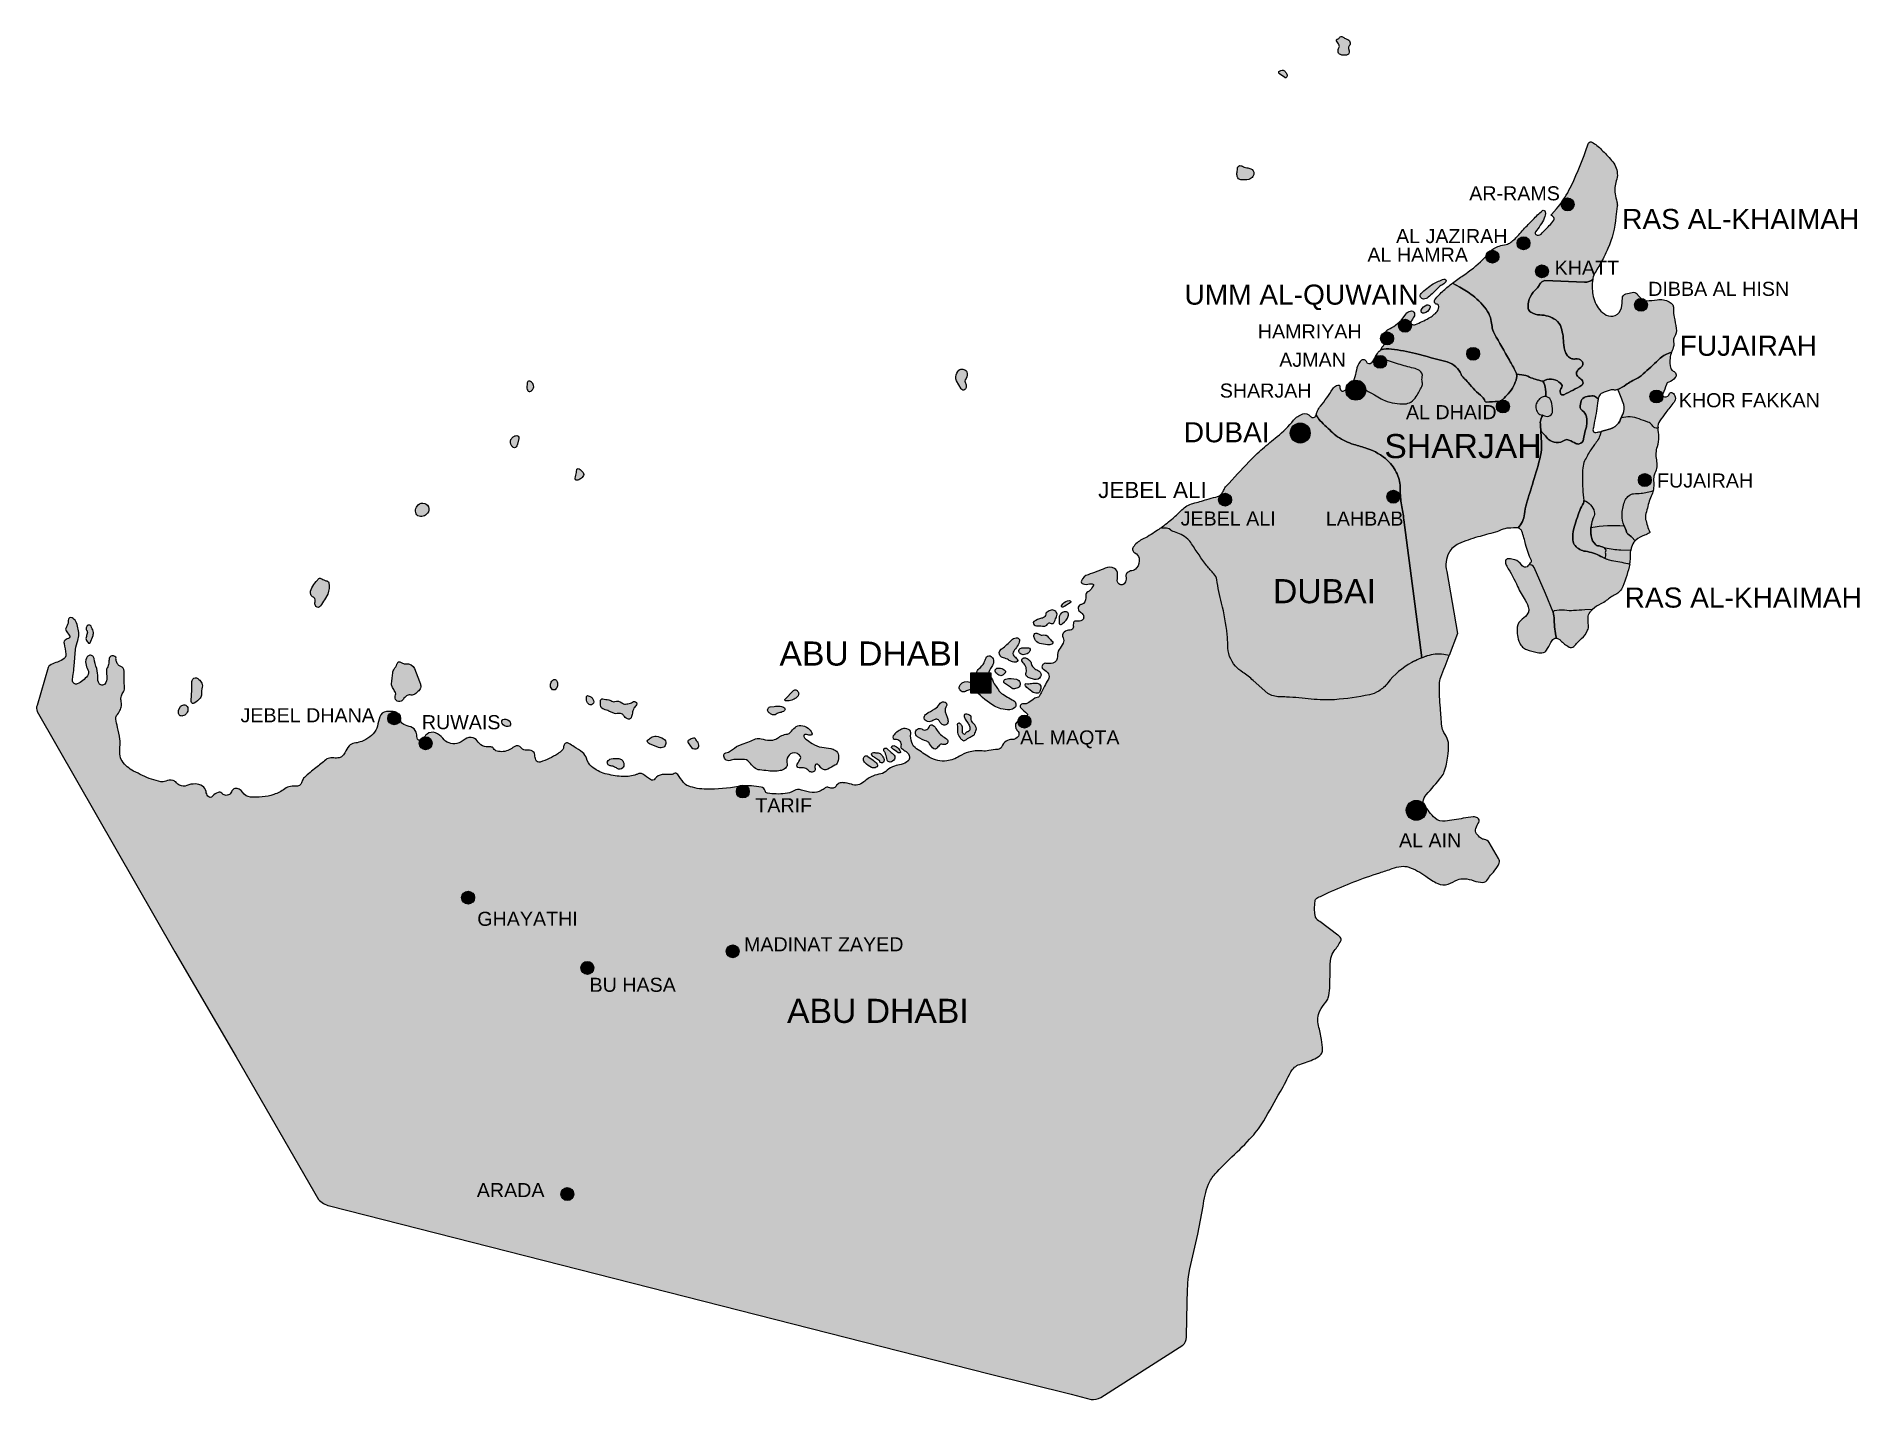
# Model space of a CAD drawing. Header units: millimetres. Extents: x 5316 to 14384, y 2198 to 8981.
import ezdxf

# ---------------------------------------------------------------- set-up
doc = ezdxf.new("R2010")
doc.units = ezdxf.units.MM
doc.layers.add('Frame', color=7, linetype='Continuous')
doc.layers.add('Text', color=151, linetype='Continuous')
doc.layers.add('Hatch', color=250, linetype='Continuous', true_color=0x1b1b1d)
doc.styles.get("Standard").update_dxf_attribs({"font": 'arial.ttf'})

msp = doc.modelspace()

# ---------------------------------------------------------------- texts
at = {"layer": 'Text', "attachment_point": 1}
for s, width, insert, char_height in [('AR-RAMS', 785.2562656048683, (12442.3452447555, 8235.380085520264), 70), ('RAS AL-KHAIMAH', 1213.260689223942, (13203.05824108689, 8122.506939500604), 100), ('AL JAZIRAH', 785.2562656048683, (12078.33671341315, 8022.693964977738), 70), ('AL HAMRA', 785.2562656048683, (11935.88603424993, 7929.979175869438), 70), ('KHATT', 785.2562656048683, (12867.13049866913, 7864.977000005899), 70), ('UMM AL-QUWAIN', 1213.260689223942, (11025.95172929178, 7746.386816354531), 100), ('DIBBA AL HISN', 785.2562656048683, (13332.58089161975, 7760.020297430957), 70), ('HAMRIYAH', 785.2562656048683, (11391.0194132268, 7548.148202148151), 70), ('FUJAIRAH', 785.2562656048683, (13488.9709649856, 7491.913934353886), 100), ('AJMAN', 785.2562656048683, (11497.3120449917, 7407.121261637411), 70), ('SHARJAH', 785.2562656048683, (11201.57605057532, 7253.926465282862), 70), ('KHOR FAKKAN', 785.2562656048683, (13485.00684557479, 7206.008714972385), 70), ('AL DHAID', 785.2562656048683, (12127.49087450333, 7146.525685534462), 70), ('DUBAI', 189.4940948492731, (11022.54275941839, 7061.560600334086), 100), ('SHARJAH', 785.2562656048683, (12019.99235070872, 7002.578609027849), 120), ('FUJAIRAH', 785.2562656048683, (13376.3628392847, 6806.35105196134), 70), ('JEBEL ALI', 785.2562656048683, (10596.39374754414, 6764.411214446946), 80), ('JEBEL ALI', 1043.546241872536, (11006.78659782197, 6617.317226729936), 70), ('LAHBAB', 1043.546241872536, (11729.30898691987, 6617.090890998415), 70), ('DUBAI', 189.4940948492731, (11466.24456457802, 6280.765106738756), 120), ('RAS AL-KHAIMAH', 1213.260689223942, (13215.26283991616, 6238.903845265326), 100), ('ABU DHABI', 1514.319239477336, (9011.510421089068, 5970.451041806633), 120), ('JEBEL DHANA', 1043.546241872536, (6330.780337026543, 5638.328197413728), 70), ('RUWAIS', 1043.546241872536, (7232.490756638111, 5603.844610635942), 70), ('AL MAQTA', 1043.546241872536, (10208.43975810348, 5527.970129358947), 70), ('TARIF', 1043.546241872536, (8891.458332879642, 5190.569406656884), 70), ('AL AIN', 1043.546241872536, (12092.83046608263, 5015.999758077398), 70), ('GHAYATHI', 785.2562656048683, (7508.428356459681, 4625.522537384241), 70), ('MADINAT ZAYED', 1043.546241872536, (8835.078557513243, 4498.668532025652), 70), ('BU HASA', 785.2562656048683, (8066.781396565286, 4297.114820573966), 70), ('ABU DHABI', 1514.319239477336, (9049.179663496294, 4192.5047612657), 120), ('ARADA', 785.2562656048683, (7505.978886111897, 3275.493497255077), 70)]:
    msp.add_mtext_dynamic_manual_height_columns(s, width=width, gutter_width=12.5, heights=[0], dxfattribs=dict(at, insert=insert, char_height=char_height))

# ---------------------------------------------------------------- blocks, each defined once
blk = doc.blocks.new('TOP1')
h = blk.add_hatch(color=0)
h.dxf.hatch_style = 1
edge = h.paths.add_edge_path()
edge.add_arc((0, 0), 32.15074463863698, 0, 360)
at = {"color": 0}
blk.add_circle((0, 0), 32.15074463863698, dxfattribs=at)
blk = doc.blocks.new('TOP2')
h = blk.add_hatch(color=0)
h.dxf.hatch_style = 1
edge = h.paths.add_edge_path()
edge.add_arc((0, 0), 49.55898548425881, 0, 360)
at = {"color": 0}
blk.add_circle((0, 0), 49.55898548425881, dxfattribs=at)
blk = doc.blocks.new('top4')
h = blk.add_hatch(color=0)
h.dxf.hatch_style = 1
h.paths.add_polyline_path([(-50, 50), (50, 50), (50, -50), (-50, -50)])
at = {"color": 0}
blk.add_lwpolyline([(-50, 50), (50, 50), (50, -50), (-50, -50), (-50, 50)], dxfattribs=at)

# ---------------------------------------------------------------- hatches: boundary and pattern name
at = {"layer": 'Hatch', "true_color": 0xf7f281}
h = msp.add_hatch(color=51, dxfattribs=at)
h.dxf.hatch_style = 1
edge = h.paths.add_edge_path()
edge.add_arc((7236.443981266901, 6627.81369002535), 31.61114790232107, -38.30605498750708, 149.0659085540883, ccw=False)
edge.add_arc((7228.693835985094, 6633.817208054894), 41.41422801478066, 248.2924607067645, 321.82260109755833, ccw=False)
edge.add_arc((7236.102154033082, 6621.757275527301), 34.84759927269397, 140.2002288967731, 229.2954587948768, ccw=False)
edge = h.paths.add_edge_path()
edge.add_line((7756.335493171467, 7257.412211181429), (7755.238486667393, 7230.860083577841))
edge.add_arc((7777.861926457956, 7231.688175568172), 22.63859015711252, 182.0962773164857, 214.0222173760222)
edge.add_arc((7768.534842468952, 7225.391714400373), 11.38514983978969, 214.0222173760158, 301.4667677169525)
edge.add_arc((7756.140194116058, 7245.644300250664), 35.12950793630068, 301.4667677169411, 326.7269170141703)
edge.add_arc((7766.620608410494, 7238.767000717285), 22.59410476548538, 326.7269170141662, 388.1026475883541)
edge.add_arc((7746.871764099508, 7228.220927115254), 44.98241689568031, 28.10264758836471, 53.07062785137756)
edge.add_arc((7767.253809684529, 7255.338299403605), 11.05927343793145, 53.07062785137148, 133.2348888493384)
edge.add_arc((7767.452950140055, 7255.12649496151), 11.34999330776858, 133.2348888493281, 168.3820494941593)
edge = h.paths.add_edge_path()
edge.add_line((7714.598114358082, 6979.835978554858), (7708.572879179726, 6952.194874239248))
edge.add_arc((7680.210162559665, 6958.377407179384), 29.02873417195039, 308.6706033121776, 347.70296859441225, ccw=False)
edge.add_arc((7693.103394502123, 6942.267090623237), 8.394351955338287, 235.97054951430698, 308.6706033121837, ccw=False)
edge.add_arc((7708.4333322974, 6964.969478024794), 35.78788014243791, 212.9308011134477, 235.9705495143014, ccw=False)
edge.add_arc((7704.768776315356, 6962.595974997309), 31.42181931292379, 156.9498808137975, 212.9308011134449, ccw=False)
edge.add_arc((7703.469167265011, 6963.148968467153), 30.00945057161399, 123.9447295937942, 156.9498808138037, ccw=False)
edge.add_arc((7715.917234855712, 6944.655492771459), 52.30211820135094, 108.6513686012403, 123.9447295937872, ccw=False)
edge.add_arc((7703.01870503789, 6982.869330871134), 11.97012725409606, -14.679402312767024, 108.6513686012326, ccw=False)
edge = h.paths.add_edge_path()
edge.add_line((8033.749645503583, 6791.718906072208), (8029.822136442872, 6786.94588693983))
edge.add_arc((7999.119170730498, 6812.210016976109), 39.76114145777687, 291.3289869355884, 320.55052717028457, ccw=False)
edge.add_arc((7999.119170730421, 6812.21001697629), 39.76114145797247, 277.8300778066513, 291.32898693559656, ccw=False)
edge.add_arc((8003.449118455424, 6780.723565589972), 7.978362029416297, 164.8457940102883, 277.83007780662854, ccw=False)
edge.add_arc((7540.44705685951, 6906.121153711055), 471.7043082315087, 344.8457940103005, 346.6464673643156)
edge.add_arc((7859.768347836335, 6830.32170919341), 143.5097886851134, 346.646467364317, 357.4030217988859)
edge.add_arc((8010.611718297491, 6823.479923738836), 7.488663095983596, 57.3764620191032, 177.40302179887, ccw=False)
edge.add_arc((7974.814588314707, 6767.556141605481), 73.8882408288536, 35.4316365173072, 57.37646201909098, ccw=False)
edge.add_arc((8022.986517210082, 6801.830197407946), 14.76763837377402, -43.21142933855492, 35.4316365173068, ccw=False)
edge = h.paths.add_edge_path()
edge.add_line((6765.330230779476, 6206.453318209394), (6747.944138594667, 6178.1670310275))
edge.add_arc((10390.31668409612, 3939.392304592536), 4275.393553340638, 148.4231459564977, 148.9120822035522)
edge.add_arc((6716.678298818703, 6154.416215593029), 14.35584634316931, 221.058868047476, 328.9120822035518, ccw=False)
edge.add_arc((6721.672520630997, 6158.76664319836), 20.97917419702106, 169.0067603428614, 221.0588680474834, ccw=False)
edge.add_arc((6655.728330796197, 6171.576820632202), 46.19773268960687, 349.0067603428652, 375.0574620000481)
edge.add_arc((6691.25623829956, 6181.134694200945), 9.406631065388247, 15.05746200004281, 74.98782500773498)
edge.add_arc((6698.565137592763, 6208.388711163404), 18.81041076163846, 193.1966361069175, 254.987825007727, ccw=False)
edge.add_arc((6725.097120066675, 6214.610088079816), 46.06204602875711, 150.5580370491009, 193.1966361069075, ccw=False)
edge.add_arc((6846.202346841967, 6146.25389398995), 185.126941752827, 138.5872326582136, 150.5580370491038, ccw=False)
edge.add_arc((6316.317837879634, 6613.619819627666), 521.4199436592114, 318.5872326582065, 320.4614190642748)
edge.add_arc((6726.051293697743, 6275.397983784417), 9.876127338709214, 61.80776369648868, 140.4614190642858, ccw=False)
edge.add_arc((6816.964957089005, 6445.00643026009), 182.5617049789279, 241.8077636964851, 248.1592218681853)
edge.add_arc((6816.964957088291, 6445.006430258283), 182.5617049769853, 248.1592218681827, 252.7636211950898)
edge.add_arc((6759.703895573665, 6260.440752942322), 10.68248874919518, 9.115095579568276, 72.76362119509793, ccw=False)
edge.add_arc((6657.494081131415, 6244.041772117848), 114.1995054198882, -19.217025616688375, 9.115095579568901, ccw=False)
edge = h.paths.add_edge_path()
edge.add_line((7196.588920545761, 5835.416400820665), (7220.829975285913, 5771.198139837397))
edge.add_arc((6926.156516522024, 5659.965052316867), 314.9686445651757, 17.479517728102508, 20.680476192623416, ccw=False)
edge.add_arc((7203.845106772958, 5747.410803171643), 23.83686598697311, -34.28895934028998, 17.479517728095004, ccw=False)
edge.add_arc((7126.562281725653, 5800.107753038991), 117.3761816388111, 315.1999778861011, 325.7110406597123, ccw=False)
edge.add_arc((7173.981838755534, 5753.018060387866), 50.54764325222363, 293.7767992296636, 315.1999778860979, ccw=False)
edge.add_arc((7179.929875030818, 5739.517253235405), 35.79464595336849, 260.53859275240626, 293.77679922966155, ccw=False)
edge.add_arc((7170.210133870712, 5681.193062760319), 23.33389675481657, 80.53859275240498, 128.6267405945092)
edge.add_arc((7200.356065133988, 5643.466033066999), 71.62577952211797, 128.6267405945072, 146.5130458902025)
edge.add_arc((7116.697467116853, 5698.811061730886), 28.68291013136533, 298.35432155163153, 326.51304589020634, ccw=False)
edge.add_arc((7120.147567938717, 5692.418056935156), 21.41835880322017, 222.6958196626906, 298.35432155162255, ccw=False)
edge.add_arc((7118.721656781824, 5691.102456599944), 19.4782487884617, 157.7005051288869, 222.6958196626973, ccw=False)
edge.add_arc((7076.295212447618, 5708.502372572382), 26.37761511891, 337.7005051288805, 391.1552317544749)
edge.add_arc((6331.813416442355, 5258.422853511236), 896.3343485611748, 31.15523175446823, 32.65105790054885)
edge.add_arc((7109.002390259921, 5756.432329421546), 26.72368814077705, 174.0182127251549, 212.6510579005503, ccw=False)
edge.add_arc((22720.77809134108, 4120.585783198702), 15723.96976710817, 173.8143075320898, 174.0182127251589, ccw=False)
edge.add_arc((7126.104413183357, 5810.769431570202), 37.97066302023231, 144.732021143612, 173.81430753209, ccw=False)
edge.add_arc((6973.310253396208, 5918.825575920694), 149.1714904272339, 324.7320211436119, 335.5316865235046)
edge.add_arc((7083.306630970098, 5868.770785827267), 28.32164520319253, 335.5316865234901, 348.0234549867721)
edge.add_arc((7119.702885248923, 5861.050094382181), 8.88448872548981, 70.04808737747243, 168.0234549868002, ccw=False)
edge.add_arc((7090.208134983055, 5779.801828247477), 95.32071401987385, 60.65781490243779, 70.048087377456, ccw=False)
edge.add_arc((7150.843826950789, 5887.667195262972), 28.41943525186978, 240.6578149024465, 276.3659376559616)
edge.add_arc((7158.631890792573, 5817.860429874861), 41.82042830405245, 24.821591691055517, 96.3659376559554, ccw=False)
edge = h.paths.add_edge_path()
edge.add_line((6022.585774445727, 5627.536096996722), (6029.494856873989, 5641.34337933534))
edge.add_arc((6052.843733643232, 5629.659739481404), 26.1089541464559, 122.44207083499609, 153.4168880912772, ccw=False)
edge.add_arc((6049.472246918169, 5634.963739978498), 19.8241037894106, 5.565290839294107, 122.4420708349906, ccw=False)
edge.add_arc((6034.765419495361, 5633.530717298038), 34.60058262731211, -37.748862701201006, 5.565290839294903, ccw=False)
edge.add_arc((6034.7654194954, 5633.530717298006), 34.60058262726192, 282.56300882983504, 322.25113729880195, ccw=False)
edge.add_arc((6038.649705421513, 5616.100569240324), 16.74287453051805, 179.0546073688078, 282.5630088298256, ccw=False)
edge.add_arc((6148.79542510485, 5614.28297632529), 126.9035898902363, 174.0054098252005, 179.0546073688081, ccw=False)
edge = h.paths.add_edge_path()
edge.add_line((6085.551866396807, 5676.491655314908), (6087.869946316462, 5727.45230042484))
edge.add_arc((5550.138646289529, 5751.912432867737), 538.2873295070011, 357.3955450377107, 361.6133282214077)
edge.add_arc((6111.345029059719, 5767.718997833197), 23.14160772193069, 139.4061088394429, 181.6133282214123, ccw=False)
edge.add_arc((6107.924724605199, 5770.649920793466), 18.63729956632678, 53.59959216018001, 139.4061088394413, ccw=False)
edge.add_arc((6077.463380751535, 5729.33377482035), 69.96874594613261, 33.572043259773295, 53.59959216017933, ccw=False)
edge.add_arc((6109.158921083053, 5750.369956427044), 31.92760751026764, -12.656091487230015, 33.57204325978017, ccw=False)
edge.add_arc((6289.251556682708, 5709.929326093151), 152.6497529081575, 167.3439085127637, 180.8348181094696)
edge.add_arc((6106.682073562866, 5707.26904119292), 29.9391111619081, -38.17733441217041, 0.8348181094702909, ccw=False)
edge.add_arc((6051.965208659755, 5750.291929710336), 99.54445751696535, 298.64873741325505, 321.8226655878273, ccw=False)
edge.add_arc((6095.242880915543, 5671.075467547565), 9.27705036762181, 202.4463646846419, 298.64873741325505, ccw=False)
edge.add_arc((6102.438473515729, 5674.048091066221), 17.06248827768922, 171.7662083268168, 202.4463646846471, ccw=False)
edge = h.paths.add_edge_path()
edge.add_line((5583.499956553914, 5963.917781689474), (5597.096661562329, 6000.420712523606))
edge.add_arc((5566.575883385734, 6011.789170014873), 32.56930650529272, 339.5705153181147, 376.4491604693394)
edge.add_arc((5469.846158766983, 5983.229856588287), 133.4269983697071, 16.44916046934255, 28.36735969081694)
edge.add_arc((5577.734509876277, 6041.485464280526), 10.81536705899392, 28.36735969082165, 115.2915413344695)
edge.add_arc((5581.173295501122, 6034.207876460378), 18.86449937580924, 115.2915413344784, 155.3121562334991)
edge.add_arc((5577.812711662506, 6035.752708571113), 15.16584692028869, 155.3121562335009, 215.5763493566973)
edge.add_arc((5549.960245073442, 6015.82968568346), 19.07866703562518, -15.846565953409481, 35.576349356683124, ccw=False)
edge.add_arc((6468.99741965636, 5754.961455974271), 936.2650206166016, 164.1534340465998, 165.4607942621893)
edge.add_arc((5580.092051125332, 5985.497062295376), 17.95166452015401, 165.4607942621838, 194.5392057378162)
edge.add_arc((5595.489620834485, 5989.490387338104), 33.8586377660336, 194.5392057378125, 232.4309386602283)
edge.add_arc((5578.559641774923, 5967.481787589271), 6.091703224000816, 232.4309386602373, 324.1928406021771)
edge = h.paths.add_edge_path()
edge.add_ellipse((7652.124523618313, 5565.660420349312), major_axis=(-20.94206665770616, 10.68114001670619), ratio=0.7347550384977503, start_angle=0, end_angle=360)
edge = h.paths.add_edge_path()
edge.add_line((7906.967700724661, 5765.230978901942), (7907.394683280372, 5756.487942101674))
edge.add_arc((7874.862604994724, 5754.899177208377), 32.57085033384357, -39.6920845366007, 2.795925176695789, ccw=False)
edge.add_arc((7889.255229183468, 5742.953548848787), 13.86668855246934, 219.6920845366031, 320.30791546339697, ccw=False)
edge.add_arc((7901.208493113386, 5752.874550517308), 29.40074123311427, 170.8413860037828, 219.6920845366022, ccw=False)
edge.add_arc((7904.536398140874, 5752.338014106554), 32.77161993043493, 128.9833769711223, 170.841386003784, ccw=False)
edge.add_arc((7899.756438956102, 5758.244274979976), 25.17346704219882, 113.1152533649473, 128.9833769711362, ccw=False)
edge.add_arc((7893.272509896833, 5773.43442686664), 8.657352172606487, 41.137299521142495, 113.1152533649257, ccw=False)
edge.add_arc((7875.157463674303, 5757.610885711661), 32.7101972086467, 13.471268285166673, 41.13729952114147, ccw=False)
edge = h.paths.add_edge_path()
edge.add_line((8059.86265020433, 5700.668128389611), (8065.62558661203, 5698.721651704377))
edge.add_arc((8055.997801212942, 5670.216653199698), 30.08702696250723, 39.599394410120226, 71.3372022068483, ccw=False)
edge.add_arc((8044.335249787268, 5660.568759214607), 45.22297635803805, 20.07733804693288, 39.599394410106015, ccw=False)
edge.add_arc((8072.341893486084, 5670.805176408112), 15.40425190121487, -74.60880759913101, 20.077338046943282, ccw=False)
edge.add_arc((8072.341893486081, 5670.805176408131), 15.40425190123247, 230.9165397192786, 285.3911924008607, ccw=False)
edge.add_arc((8079.74919642953, 5679.925238472879), 27.15345055309257, 196.1205876666993, 230.916539719281, ccw=False)
edge.add_arc((8106.895595518496, 5687.771211999987), 55.41095016090546, 171.5558754164869, 196.1205876667118, ccw=False)
edge.add_arc((8057.964924039179, 5695.035173460095), 5.944034474652593, 71.38147829638808, 171.5558754164821, ccw=False)
edge = h.paths.add_edge_path()
edge.add_line((8191.32247774227, 5611.739335243335), (8163.534413170706, 5623.906978854713))
edge.add_arc((8091.808261203727, 5460.101150381543), 178.8211126175313, 66.35268611194212, 75.15616059746766)
edge.add_arc((8143.138801421455, 5653.779290714238), 21.54367071969874, 199.7480427188804, 255.1561605974712, ccw=False)
edge.add_arc((8159.445347906407, 5659.633310285915), 38.869172253896, 178.9671085291999, 199.748042718875, ccw=False)
edge.add_arc((7833.957790141261, 5665.501626402552), 286.6712820585663, 358.9671085291988, 361.6848876587659)
edge.add_arc((8131.224127083237, 5674.245809861022), 10.72363353895429, 82.24500954915533, 181.6848876587689, ccw=False)
edge.add_arc((8093.470016384207, 5397.014566182459), 290.5137966009117, 76.34462482837722, 82.24500954914032, ccw=False)
edge.add_arc((8136.420939055767, 5573.804623527815), 108.5810998844822, 64.5646176077409, 76.34462482837517, ccw=False)
edge.add_arc((8188.042197966773, 5682.345702688713), 11.61008214219301, 244.5646176077482, 291.588039146405)
edge.add_arc((8204.723162836408, 5640.188684837743), 33.72719548967405, 48.75030714787141, 111.58803914641621, ccw=False)
edge.add_arc((8244.486612083125, 5685.530699052733), 26.58059960406593, 228.7503071478734, 271.4125817218381)
edge.add_arc((8242.579839132832, 5762.855716655021), 103.929123379756, 271.4125817218319, 285.5923786402088)
edge.add_arc((8264.532417843871, 5684.190017136653), 22.25778206115883, 285.5923786402223, 313.8697984589116)
edge.add_arc((8289.375905161858, 5658.346562781297), 13.59027221151072, 40.10432421904858, 133.8697984589059, ccw=False)
edge.add_arc((8292.465509965394, 5660.948650155267), 9.550901401124113, -40.10432421904602, 40.10432421905023, ccw=False)
edge.add_arc((8391.665202404718, 5577.40195612415), 120.1434664934987, 139.8956757809555, 149.7950205989442)
edge.add_arc((8340.521565829977, 5607.174214066022), 60.9652702972092, 149.7950205989386, 174.3169123509601)
edge.add_arc((8213.533647320106, 5619.811437258229), 66.64989673821476, 334.48091744957856, 354.31691235096866, ccw=False)
edge.add_arc((8261.367772831214, 5596.976170874281), 13.64468044549051, 243.5436332712924, 334.48091744957503, ccw=False)
edge.add_arc((8275.048929629045, 5624.468737813894), 44.35323443710399, 209.6823893059439, 243.5436332713023, ccw=False)
edge.add_arc((8220.544624141465, 5593.402230042165), 18.3830965188446, 29.68238930593372, 86.87138149933527)
edge.add_arc((8215.525042073152, 5501.567777659204), 110.3546293353573, 86.87138149933581, 95.53080169080302)
edge.add_arc((8199.466626186724, 5667.406278039134), 56.25953851673607, 261.67660026355156, 275.53080169079504, ccw=False)
edge = h.paths.add_edge_path()
edge.add_line((8410.389098603973, 5443.301049798094), (8365.37464527634, 5461.702244190943))
edge.add_arc((8374.343394735219, 5483.64230662954), 23.70242195780135, 219.9672750412005, 247.7660349242489, ccw=False)
edge.add_arc((8362.704725007832, 5473.887625693407), 8.516493168657956, 135.4477370623415, 219.9672750411976, ccw=False)
edge.add_arc((8417.174570468878, 5420.262504025917), 84.95351128425108, 121.69565819741939, 135.4477370623573, ccw=False)
edge.add_arc((8394.511637944244, 5456.963139289789), 41.81947438312248, 83.87211618094881, 121.69565819742559, ccw=False)
edge.add_arc((8389.780513992455, 5412.895875624059), 86.13998048167964, 59.058328654370484, 83.87211618094881, ccw=False)
edge.add_arc((8420.837268120122, 5464.702385779554), 25.73769185419465, -5.710989293736475, 59.058328654365425, ccw=False)
edge.add_arc((8423.942066953356, 5464.391884214248), 22.61740548642458, 302.3206312012137, 354.2890107062631, ccw=False)
edge.add_arc((8421.345260807704, 5468.496352398851), 27.47436556825576, 246.498215975335, 302.3206312012133, ccw=False)
edge = h.paths.add_edge_path()
edge.add_line((8556.540313488045, 5465.505927868719), (8568.682754426318, 5448.750474900684))
edge.add_arc((8594.074459656304, 5467.151486300696), 31.35818736837095, 215.9303148441524, 275.0864527036712)
edge.add_arc((8595.495663372101, 5451.184573524185), 15.3281492020246, 275.0864527036684, 350.9648687057402)
edge.add_arc((8585.005611386945, 5452.852628576213), 25.94999453642192, 350.9648687057317, 407.1128502505684)
edge.add_arc((8620.061445000654, 5490.594169767769), 25.56054226786632, 197.7897319191031, 227.1128502505729, ccw=False)
edge.add_arc((8586.097772890456, 5479.696341346948), 10.10868378903974, 17.78973191909236, 106.6435001860801)
edge.add_arc((8613.413787066584, 5388.320045881456), 105.4805454855959, 106.6435001861026, 119.5776251116696)
edge.add_arc((8566.985327801807, 5470.123279651366), 11.42008150143475, 119.5776251116659, 203.8484364521942)
edge = h.paths.add_edge_path()
edge.add_line((8964.407929340548, 5644.443833558099), (8984.319394246266, 5647.084882383127))
edge.add_arc((9005.42387516831, 5487.973423613063), 160.5050012520691, 86.34287506804532, 97.55558635999392, ccw=False)
edge.add_arc((9013.332328711065, 5611.705998931476), 36.51994637703702, 51.847086383752696, 86.34287506804822, ccw=False)
edge.add_arc((9030.356818920798, 5633.376889638405), 8.961630555257171, -49.56480801729481, 51.84708638375139, ccw=False)
edge.add_arc((9008.689302464842, 5658.804475686874), 42.36886632269864, 275.58220801371453, 310.43519198270764, ccw=False)
edge.add_arc((9015.938775416314, 5584.631472694759), 32.15756677953981, 95.5822080137082, 129.2078006086342)
edge.add_arc((8982.091633920438, 5626.120634364097), 21.38661613014853, 236.39273832020172, 309.2078006086323, ccw=False)
edge.add_arc((9039.426774527412, 5712.393234421856), 124.9736803280849, 229.1382751964654, 236.3927383202075, ccw=False)
edge.add_arc((8967.693728660899, 5629.470472106596), 15.32964547310347, 102.37697440581309, 229.1382751964574, ccw=False)
edge = h.paths.add_edge_path()
edge.add_line((9039.120911956588, 5683.965045082302), (9079.065694488057, 5725.08927914824))
edge.add_arc((9089.187467888416, 5715.25780030144), 14.11057309549445, 78.26871890675108, 135.8335222327205, ccw=False)
edge.add_arc((9088.235054699324, 5710.671382266159), 18.79483624748617, -14.339108233432626, 78.26871890674971, ccw=False)
edge.add_arc((9082.308198532523, 5712.186428033201), 24.9122693446427, 315.1706418291774, 345.6608917665591, ccw=False)
edge.add_arc((9059.934806537809, 5734.426947727849), 56.45920874670105, 296.4051679561656, 315.17064182919313, ccw=False)
edge.add_arc((9046.246908717778, 5761.994795319761), 87.23817506434247, 278.9470243407809, 296.4051679561526, ccw=False)
edge.add_arc((9051.148902422476, 5730.858528753623), 55.71839337159491, 260.7602512693019, 278.9470243407908, ccw=False)
edge.add_arc((9043.006506590691, 5680.805898765481), 5.00779902868192, 140.8874876079687, 260.76025126930784, ccw=False)
edge = h.paths.add_edge_path()
edge.add_line((8797.185490556, 5447.945770357859), (8826.570921438393, 5458.746551631986))
edge.add_arc((8643.959804991498, 5955.572309372456), 529.3228253196472, 290.1811893604801, 294.379516472356)
edge.add_arc((9005.850704158765, 5157.029528552551), 347.3958272135817, 108.944894285548, 114.3795164723569, ccw=False)
edge.add_arc((8907.757798708566, 5442.804582376179), 45.25413944514486, 74.12157029689092, 108.9448942855517, ccw=False)
edge.add_arc((8975.245695295387, 5680.061654608859), 201.4147368042449, 254.1215702968892, 266.2173252190882)
edge.add_arc((8966.290773962754, 5544.619522861229), 65.67689510777475, 266.217325219089, 295.0581778135031)
edge.add_arc((8951.181016769562, 5576.936787836071), 101.3519617214662, 295.0581778135062, 305.7939615198435)
edge.add_arc((9052.972034989598, 5435.768703725333), 72.68780201592642, 114.25036105977159, 125.79396151983721, ccw=False)
edge.add_arc((9063.82516475241, 5411.676054481348), 99.11215012978177, 97.37472350479578, 114.25036105977631, ccw=False)
edge.add_arc((9048.12656981911, 5532.967459639601), 23.1909604117878, 277.3747235047924, 320.9764458279646)
edge.add_arc((9229.919790405476, 5385.630428887623), 210.8111243694636, 132.0357892339463, 140.9764458279579, ccw=False)
edge.add_arc((9115.460321504836, 5512.590974793304), 39.87268446291342, 87.40198694981541, 132.0357892339476, ccw=False)
edge.add_arc((9114.256190780208, 5486.053649196648), 66.43731471866725, 53.44112495141678, 87.40198694982058, ccw=False)
edge.add_arc((9118.332710851666, 5491.550927085286), 59.59347953085871, 24.104111725942573, 53.44112495140939, ccw=False)
edge.add_arc((9164.635355544018, 5512.26708882678), 8.86780296754198, -103.90089872044189, 24.104111725954226, ccw=False)
edge.add_arc((9110.714242170861, 5294.396633845548), 215.5760020731176, 76.09910127957247, 81.93175893291199)
edge.add_arc((9139.886969223066, 5500.192582036235), 7.722639590414173, 81.93175893292361, 199.4458994717864)
edge.add_arc((9157.465612295226, 5506.398832513785), 26.36469519725344, 199.445899471775, 235.1882930681989)
edge.add_arc((-63849.00008517591, -99490.35465537033), 127857.4195646984, 55.17090555662003, 55.188293068195605, ccw=False)
edge.add_arc((9234.773403970763, 5549.558873538714), 105.9399628381846, 235.1709055566227, 262.9677426963066)
edge.add_arc((9135.642515859981, 4745.943157261462), 703.766868320744, 79.26473312438799, 82.9677426963064, ccw=False)
edge.add_arc((9253.88930917933, 5369.642104671628), 68.95769925427813, 58.70610202888997, 79.26473312439077, ccw=False)
edge.add_arc((9273.443747504161, 5401.811223074034), 31.31160733243753, 5.457515032691276, 58.70610202888571, ccw=False)
edge.add_arc((9216.538774225028, 5396.374480726227), 88.475705779413, -18.03667531928778, 5.457515032693607, ccw=False)
edge.add_arc((9277.618449483345, 5376.48525716388), 24.23936136618557, 294.34630734172174, 341.96332468070557, ccw=False)
edge.add_arc((9416.446180043575, 5069.67730531881), 312.5161257277444, 114.346307341721, 121.6768454595347)
edge.add_arc((9238.42902820763, 5358.172349584616), 26.48165732357672, 252.9176402153331, 301.67684545953546, ccw=False)
edge.add_arc((9237.740682737272, 5355.932394036018), 24.13832201972905, 213.780938641205, 252.9176402153391, ccw=False)
edge.add_arc((9164.674789808183, 5307.054235580626), 63.76901034518598, 33.78093864120436, 54.87435872486147)
edge.add_arc((9197.195991972136, 5353.283234755963), 7.246900025932282, 54.87435872484703, 142.3433137516124)
edge.add_arc((9207.713669238241, 5345.166943184384), 20.5320693492338, 142.3433137516293, 198.6204081504537)
edge.add_arc((9176.441695184321, 5334.630359402866), 12.46726335635203, -45.020690609166195, 18.620408150456228, ccw=False)
edge.add_arc((9171.913344279657, 5339.161982038564), 18.87363250183184, 218.1328657443754, 314.979309390831, ccw=False)
edge.add_arc((9129.791643418886, 5306.09531561161), 34.67673735679325, 38.13286574436903, 77.15539001687509)
edge.add_arc((9114.780130574445, 5240.259202071154), 102.2025795506585, 77.15539001687472, 92.98341205185328)
edge.add_arc((9108.85987153381, 5353.85371393157), 11.54610216440394, 143.6443127594051, 272.9834120518511, ccw=False)
edge.add_arc((8950.70200441092, 5470.269049863274), 184.8373018517057, 323.6443127594113, 333.5711022930631)
edge.add_arc((9106.73067297835, 5392.717635220872), 10.59847917442914, 333.5711022930603, 391.0306211699356)
edge.add_arc((9083.53583011471, 5378.76389043707), 37.66705373905106, 31.03062116992481, 74.23969774657861)
edge.add_arc((9084.509035422952, 5382.212242675088), 34.08400172583128, 74.2396977465776, 137.8522963331409)
edge.add_arc((9092.437020358966, 5375.036759737216), 44.77701348760144, 137.852296333131, 182.541704792283)
edge.add_arc((9105.492899487002, 5375.616313341316), 57.84574954683512, 182.5417047923075, 193.2377793616378)
edge.add_arc((9028.674758432468, 5357.545334343646), 21.06931287478788, -36.70665728018861, 13.237779361613889, ccw=False)
edge.add_arc((9012.00077688892, 5369.97675116959), 41.86743261708447, 283.2806549601822, 323.2933427198209, ccw=False)
edge.add_arc((8986.400272074334, 5478.438066037735), 153.3090885168811, 272.6715218821795, 283.2806549601851, ccw=False)
edge.add_arc((8982.008894145221, 5572.551110740613), 247.5245298381542, 263.66567077381046, 272.6715218821803, ccw=False)
edge.add_arc((8162.668606302315, -1808.392296195649), 7178.756106097873, 83.66567077381033, 83.9993482374884)
edge.add_arc((8918.11666966581, 5378.429483659764), 47.66133768738057, 227.1455493990143, 263.9993482374884, ccw=False)
edge.add_arc((9059.644901580921, 5530.975017059583), 255.7487716886996, 218.9892830379231, 227.1455493990163, ccw=False)
edge.add_arc((8831.945267871954, 5346.657997648487), 37.20154293101284, 38.9892830379237, 93.91377285714836)
edge.add_arc((8798.103054014451, 5841.321160460761), 458.617920263222, 269.0728544958848, 273.9137728571413, ccw=False)
edge.add_arc((8789.575046452974, 5314.352966217832), 68.41927449310882, 89.07285449588599, 110.2159732458362)
edge.add_arc((8758.26558650137, 5399.376434065085), 22.1857605062448, 222.2977546655541, 290.215973245835, ccw=False)
edge.add_arc((8762.225279859074, 5402.979194150887), 27.53917546521292, 172.974855036387, 222.2977546655513, ccw=False)
edge.add_arc((8746.611192097618, 5404.90331917963), 11.80697937729518, 99.7671648030817, 172.9748550363967, ccw=False)
edge.add_arc((8735.602497730755, 5468.855350357504), 53.08565228022652, 279.767164803102, 294.0210034591507)
edge.add_arc((8703.386622530186, 5541.142063735215), 132.2262331846524, 294.0210034591487, 315.1846297221725)
edge = h.paths.add_edge_path()
edge.add_line((8173.662797978959, 5386.212016910235), (8184.031235965838, 5387.53076728274))
edge.add_arc((8203.337212405486, 5235.740994431171), 153.0126003589874, 90.4690117697184, 97.2484689908614, ccw=False)
edge.add_arc((8202.506248092373, 5337.251633850571), 51.49855986692005, 68.4753161684323, 90.46901176971181, ccw=False)
edge.add_arc((8212.826597888215, 5363.418303882927), 23.37020690250457, 21.366909721768423, 68.47531616844299, ccw=False)
edge.add_arc((8182.980838061595, 5351.741758248931), 55.41878093585428, 7.336529130417375, 21.36690972175319, ccw=False)
edge.add_arc((8217.170252504882, 5356.143680353333), 20.94715523894133, -46.328228830236924, 7.336529130424424, ccw=False)
edge.add_arc((8216.327233306822, 5357.026720162476), 22.1679912937964, 237.9003719736752, 313.67177116975614, ccw=False)
edge.add_arc((8132.345150149257, 5223.145877384798), 135.8733651745214, 57.90037197367989, 66.61741038354056)
edge.add_arc((8165.991900585291, 5300.963797872292), 51.09286880947918, 66.61741038354195, 86.57717038262129)
edge.add_arc((8169.924446028174, 5366.71353638685), 14.77436908913715, 151.6953627051873, 266.57717038261933, ccw=False)
edge.add_arc((8178.702714362939, 5361.986009374219), 24.74470040822169, 101.75203928594772, 151.6953627051921, ccw=False)
edge = h.paths.add_edge_path()
edge.add_line((9587.502975314386, 5449.663041075378), (9593.68293356499, 5445.69330725389))
edge.add_arc((9564.313786235061, 5399.972331360669), 54.34109358041617, 31.677429603128985, 57.285091729709904, ccw=False)
edge.add_arc((9590.687465552654, 5416.246698902951), 23.35035303346648, 11.288299756268998, 31.677429603146606, ccw=False)
edge.add_arc((9609.483911620984, 5419.998607973887), 4.183109974635479, -70.1400636730574, 11.288299756274228, ccw=False)
edge.add_arc((9607.288743339304, 5426.075967620517), 10.64477106597841, 237.4693711971962, 289.8599363269594, ccw=False)
edge.add_arc((9776.458952234647, 5691.307012052401), 325.2334970370815, 230.908741886178, 237.4693711972063, ccw=False)
edge.add_arc((9575.816494398663, 5444.33954362795), 7.034932699580797, 118.0830084455144, 230.9087418861756, ccw=False)
edge.add_arc((9579.28194364564, 5437.844698943978), 14.39647777872534, 55.17689519186911, 118.08300844554901, ccw=False)
edge = h.paths.add_edge_path()
edge.add_line((9545.990044562957, 5437.647822980602), (9567.886679531539, 5418.136931088527))
edge.add_arc((9415.821392702146, 5247.477481202089), 228.5793063556872, 43.52640339283522, 48.297517716629216, ccw=False)
edge.add_arc((9569.250733091543, 5393.210923339114), 16.96929088044828, -30.142521779116407, 43.52640339283738, ccw=False)
edge.add_arc((9558.745961449165, 5399.310746720566), 29.1166392554394, 275.6458477393627, 329.8574782208947, ccw=False)
edge.add_arc((9560.272661933397, 5383.867504820838), 13.59811694363272, 191.8879809539546, 275.64584773937304, ccw=False)
edge.add_arc((9164.405140132314, 5300.531859358144), 390.9459778366721, 11.88798095395432, 16.33276521969589)
edge.add_arc((9505.047978324388, 5400.354289248824), 35.97828815093137, 16.33276521969582, 39.32430701125692)
edge.add_arc((9542.255759245112, 5430.834873893617), 12.1204124690743, 154.1752448310551, 219.324307011258, ccw=False)
edge.add_arc((9538.102649403865, 5432.844779824715), 7.506515720630083, 71.80765329283321, 154.175244831063, ccw=False)
edge.add_arc((9528.713883536924, 5404.275825362907), 37.57866369088848, 62.63010432696831, 71.807653292807, ccw=False)
edge = h.paths.add_edge_path()
edge.add_line((9450.437390890907, 5398.634888076113), (9477.465652815354, 5379.729674759532))
edge.add_arc((9429.87146278797, 5311.685574298965), 83.03738032868436, 36.11953273483891, 55.02871406850511, ccw=False)
edge.add_arc((9488.010813245695, 5354.111885190786), 11.06394128666146, -63.035628352852996, 36.11953273484579, ccw=False)
edge.add_arc((9480.288133534395, 5369.291825549587), 28.09539369742358, 246.4400017112677, 296.9643716471584, ccw=False)
edge.add_arc((9505.914888378233, 5428.060956196603), 92.20889680583232, 221.949775379001, 246.44000171126402, ccw=False)
edge.add_arc((9461.765346095479, 5388.378551171516), 32.84665836798671, 186.2411407231585, 221.9497753789984, ccw=False)
edge.add_arc((9444.512599667687, 5386.491767769001), 15.49104800967031, 122.65802003677749, 186.2411407231772, ccw=False)
edge.add_arc((9442.68255950225, 5389.346947692697), 12.09972092373626, 50.140295195597275, 122.6580200367477, ccw=False)
edge = h.paths.add_edge_path()
edge.add_line((9504.105247199997, 5380.464553088073), (9483.767795809774, 5393.306899591269))
edge.add_arc((9507.972156096188, 5431.637511573576), 45.33306598734344, 214.8607063843202, 237.72910805337182, ccw=False)
edge.add_arc((9476.596961370242, 5409.781846020323), 7.096003327318855, 122.8104385176274, 214.8607063843301, ccw=False)
edge.add_arc((9481.442333555085, 5402.266307516473), 16.03809204374879, 76.52250913748333, 122.8104385176402, ccw=False)
edge.add_arc((9498.928758281743, 5475.228771964235), 58.99054427607143, 256.5225091374839, 272.8340946255313)
edge.add_arc((9502.598115011833, 5401.107336643047), 15.22166060213955, 46.87863624523442, 92.83409462552771, ccw=False)
edge.add_arc((9451.634683290024, 5346.687312497823), 89.77909082093342, 29.819126001585005, 46.878636245238624, ccw=False)
edge.add_arc((9511.563986016428, 5381.035719470352), 20.70424455383308, -18.292626702310486, 29.81912600159268, ccw=False)
edge.add_arc((9519.639572215408, 5378.366127534857), 12.19884547094403, 243.16479158218118, 341.70737329768616, ccw=False)
edge.add_arc((9517.43290503893, 5374.004331196585), 7.310630323846758, 185.5365792114948, 243.16479158217732, ccw=False)
edge.add_arc((9501.945735628886, 5372.503106670186), 8.249128395815346, 5.536579211489788, 74.82389876154126)
edge = h.paths.add_edge_path()
edge.add_line((9789.54042953363, 5538.067995691214), (9795.607831729514, 5527.747198678792))
edge.add_arc((9869.853520090766, 5571.394840625034), 86.12513505187412, 210.4504685487678, 233.6002753753796)
edge.add_arc((10051.75505006118, 5818.122556528646), 392.6585466085775, 233.6002753753815, 237.8143446023493)
edge.add_arc((9834.656173348963, 5473.183902016121), 14.91303930807774, -57.81434460234601, 57.81434460234601, ccw=False)
edge.add_arc((9830.758162266193, 5479.377276751753), 22.2309885438515, 250.62655565025, 302.1856553976679, ccw=False)
edge.add_arc((9818.5355682692, 5444.617926983519), 14.61469234720674, 70.62655565024448, 139.5997348502056)
edge.add_arc((9623.458088393081, 5610.643432414454), 241.5487156727813, 314.20094494512296, 319.5997348502084, ccw=False)
edge.add_arc((9785.151084825246, 5444.37636189694), 9.623374595770834, 235.994313592687, 314.20094494512074, ccw=False)
edge.add_arc((9815.388984804076, 5489.196296406923), 63.68960365429631, 206.0669208547823, 235.99431359270642, ccw=False)
edge.add_arc((9736.05552497807, 5450.388014230068), 24.62732911334006, 26.0669208547823, 71.35819448672444)
edge.add_arc((9804.903452236747, 5654.472781291418), 190.7575107299066, 236.2058201241312, 251.3581944867322, ccw=False)
edge.add_arc((9713.134931461287, 5517.36047444217), 25.76888659224677, 173.8535874089495, 236.2058201241358, ccw=False)
edge.add_arc((9706.568580018133, 5518.067595280405), 19.16457049178019, 99.92201282113808, 173.8535874089521, ccw=False)
edge.add_arc((9708.238113858817, 5508.523249530313), 28.85383666845546, 58.066499106798574, 99.92201282114007, ccw=False)
edge.add_arc((9735.074770202304, 5551.582001808077), 21.88335158056324, 238.0664991067968, 297.6412817983162)
edge.add_arc((9733.111355731387, 5555.331085680961), 26.11544636571808, 297.6412817983136, 345.4098845294234)
edge.add_arc((9767.424048920146, 5546.399619469809), 9.340610980619925, 69.70278066558723, 165.4098845294227, ccw=False)
edge.add_arc((9758.80380395735, 5523.092593093086), 34.190683450211, 25.976125102072785, 69.702780665575, ccw=False)
edge = h.paths.add_edge_path()
edge.add_line((9836.397946754758, 5621.067237549963), (9845.88784987188, 5593.443447864711))
edge.add_arc((9761.349407270614, 5564.401030473782), 89.38797617888255, 6.61625347284911, 18.959695509341714, ccw=False)
edge.add_arc((9832.067543071833, 5572.603728273294), 18.19570846398457, -113.21999313926568, 6.616253472852918, ccw=False)
edge.add_arc((9836.640352730145, 5583.262618945052), 29.79409363277394, 212.4399347113763, 246.7800068607219, ccw=False)
edge.add_arc((9742.05462188452, 5523.144171472307), 82.28038252542324, 32.43993471137881, 43.55611564833671)
edge.add_arc((9791.732441916673, 5570.379218191298), 13.73087164684622, 43.55611564833178, 117.1620755708661)
edge.add_arc((9979.365129403437, 5204.690317151905), 424.7471702980112, 117.1620755708729, 119.5112096943686)
edge.add_arc((9756.077272534856, 5599.170170249937), 28.54282686187362, 238.55755615404502, 299.5112096943652, ccw=False)
edge.add_arc((9751.844263327366, 5592.24692573268), 20.42804518912078, 175.4091235728287, 238.55755615404422, ccw=False)
edge.add_arc((9751.844263327386, 5592.246925732678), 20.42804518914131, 122.3316537779348, 175.4091235728306, ccw=False)
edge.add_arc((10265.44825610745, 4780.798626694795), 980.7599687505195, 119.37229720962881, 122.3316537779265, ccw=False)
edge.add_arc((9753.275796060863, 5690.786794238118), 63.46179596185664, 299.372297209632, 329.0001240257154)
edge.add_arc((9831.877623301805, 5643.558283239531), 28.23760151030962, 123.5096921809203, 149.0001240257055, ccw=False)
edge.add_arc((9826.882031689294, 5651.103025567119), 19.18889594825816, 43.394410481943396, 123.50969218092791, ccw=False)
edge.add_arc((9832.310275921438, 5656.235257939056), 11.71857838048717, -34.34105951689298, 43.39441048194112, ccw=False)
edge.add_arc((9872.396323160929, 5628.848295845923), 36.82971588385693, 145.6589404830943, 192.1968582536788)
edge = h.paths.add_edge_path()
edge.add_line((9935.504050993124, 5584.246398748284), (9949.499516537642, 5562.973530330761))
edge.add_arc((9890.571852234536, 5524.204894188875), 70.5370595398014, 16.01932743786398, 33.341003173481795, ccw=False)
edge.add_arc((9939.140781279864, 5538.149542941595), 20.00593945082393, -31.243667985167406, 16.01932743786051, ccw=False)
edge.add_arc((9943.119839331011, 5535.735592870455), 15.35190271693877, 276.0964479830078, 328.75633201483157, ccw=False)
edge.add_arc((9945.557780179019, 5512.909813856766), 7.603701025072097, 96.09644798299831, 152.879793894746)
edge.add_arc((9874.822420526854, 5549.13840995636), 71.869579267545, 327.8714340935861, 332.8797938947613, ccw=False)
edge.add_arc((9930.942831938793, 5513.895139938663), 5.600516662241796, 225.1581972354436, 327.8714340935805, ccw=False)
edge.add_arc((9940.436176965666, 5523.441053684953), 19.06335696623992, 176.6195511399254, 225.1581972354508, ccw=False)
edge.add_arc((10188.86407352731, 5508.766786055362), 267.9242697679654, 174.2770251836768, 176.6195511399326, ccw=False)
edge.add_arc((9895.747304296354, 5538.142440635716), 26.6608104489723, 354.2770251836568, 392.222577178633)
edge.add_arc((9891.14276653737, 5535.240273901082), 32.10363505844908, 32.22257717864211, 60.39581392122587)
edge.add_arc((9903.388016585606, 5556.792145767222), 7.315950017718963, 60.39581392123561, 181.6858907724612)
edge.add_arc((11133.83056127696, 5593.007563746377), 1238.291340627111, 181.6858907724612, 183.4732388064466)
edge.add_arc((9940.629319873196, 5520.587627961312), 42.8943983578919, 183.4732388064493, 223.757239878372)
edge.add_arc((10023.28556553005, 5599.73378755988), 157.3328950506063, 223.7572398783658, 230.0423402391118)
edge.add_arc((9928.894748072518, 5487.07422231313), 10.35737306858414, 230.0423402391183, 306.3808463935965)
edge.add_arc((10069.72393600951, 5295.924408264087), 227.0686397985334, 119.0028785692912, 126.38084639357729, ccw=False)
edge.add_arc((8862.661003960264, 7473.265591727292), 2262.472593266763, 299.002878569301, 299.5279968825195)
edge.add_arc((9971.405484749414, 5515.798725363892), 12.80798346579352, 299.5279968824948, 349.1341331966564)
edge.add_arc((10021.29876450415, 5506.221616031169), 37.99615404145588, 149.7258206667049, 169.1341331966937, ccw=False)
edge.add_arc((9973.780650335617, 5533.960240943257), 17.02568240688099, 329.725820666692, 363.5104667935305)
edge.add_arc((9954.77123496628, 5532.794089621899), 36.07083353750662, 3.51046679352878, 51.06340260305621)
edge.add_arc((9997.717770391331, 5585.9488049639), 32.26531113062951, 186.8040345726931, 231.0634026030604, ccw=False)
edge.add_arc((10048.05901118264, 5591.955229790606), 82.963611532199, 178.7568802941114, 186.8040345726923, ccw=False)
edge.add_arc((9957.558014430793, 5593.919095716462), 7.558690595252496, 358.7568802941087, 403.771220896704)
edge.add_arc((9938.67306163283, 5575.82727727296), 33.71123037199146, 43.77122089671574, 94.4956838256707)
edge.add_arc((9936.571247552309, 5602.559102715128), 6.896903718136312, 94.49568382566983, 183.033260544592)
edge.add_arc((9966.24130777723, 5604.131316164558), 36.60859045721588, 183.0332605446052, 212.9001238309955)
edge = h.paths.add_edge_path()
edge.add_line((10079.24244921101, 5760.221657641938), (10089.40005211014, 5746.628253565381))
edge.add_arc((9943.975784479484, 5637.960700230818), 181.5402290502929, 28.64203084632328, 36.76873916884517, ccw=False)
edge.add_arc((10134.21285722355, 5741.862429302782), 35.22165217049975, 208.6420308463479, 237.7391919580706)
edge.add_arc((10701.12289630056, 6639.985010244666), 1097.300351139652, 237.7391919580691, 241.4061945124711)
edge.add_arc((10165.17048614461, 5656.725831839536), 22.54052946343964, -43.13006120564103, 61.40619451246653, ccw=False)
edge.add_arc((10156.47685163312, 5664.869750850973), 34.45282134553652, 270.62556050919824, 316.86993879437136, ccw=False)
edge.add_arc((10155.04224920801, 5796.261353944772), 165.8522560767274, 255.1348293678874, 270.6255605091955, ccw=False)
edge.add_arc((10144.28393560571, 5755.729499792031), 123.9169187986687, 239.2291352544456, 255.1348293678848, ccw=False)
edge.add_arc((10308.32932948929, 6031.236641308891), 444.5648195889426, 224.2106532283047, 239.22913525444602, ccw=False)
edge.add_arc((9965.94932542206, 5698.162751736244), 33.09853791310725, 44.21065322830478, 106.7767573446528)
edge.add_arc((9989.489565832471, 5620.079250451908), 114.6532808248526, 106.7767573446589, 117.5130805673645)
edge.add_arc((9927.089480597144, 5739.881912589752), 20.42613467836371, 237.369604497372, 297.5130805673665, ccw=False)
edge.add_arc((9928.174991610527, 5741.577296630793), 22.43925693167819, 142.3632799805851, 237.36960449737228, ccw=False)
edge.add_arc((9942.22370519449, 5730.743980330608), 40.17980639960877, 67.62542311540471, 142.3632799805716, ccw=False)
edge.add_arc((9962.316131711583, 5779.553321505852), 12.60331011794904, 247.6254231154062, 321.4162536322077)
edge.add_arc((9898.84015760443, 5830.196050620325), 93.80605207296978, 321.4162536321997, 349.859223790708)
edge.add_arc((10024.86967347273, 5807.654224440053), 34.22352575004823, 126.5474675200499, 169.8592237907171, ccw=False)
edge.add_arc((9956.667681224655, 5899.664408998378), 80.30763074923628, 306.5474675200458, 334.195513319013)
edge.add_arc((9841.728050084086, 5955.239502106435), 207.9779475057138, 334.1955133190266, 341.3691804243905)
edge.add_arc((10053.65091791228, 5883.792649903833), 15.66452296486834, 68.69008276140829, 161.3691804243819, ccw=False)
edge.add_arc((10049.74975007691, 5873.791786943982), 26.39934343012994, 23.659861509558823, 68.690082761425, ccw=False)
edge.add_arc((10042.7208642901, 5870.712192914685), 34.07326907411213, -25.2198591797395, 23.659861509553878, ccw=False)
edge.add_arc((9984.042825386094, 5898.348827970798), 98.93385685162534, 320.6980114871118, 334.7801408202481, ccw=False)
edge.add_arc((10084.83117464381, 5815.848678451426), 31.31423724887895, 140.6980114871213, 214.9285274575486)
edge.add_arc((9912.997943985236, 5695.848920401862), 178.2725015742555, 21.167261914528126, 34.928527457542486, ccw=False)
edge = h.paths.add_edge_path()
edge.add_line((10272.83056277793, 5842.809889914068), (10276.74213469814, 5839.071065138625))
edge.add_arc((10306.2436246621, 5869.935629989412), 42.69612714898503, 226.2935277830425, 243.3862450078674)
edge.add_arc((10214.13739732906, 5686.113981790433), 162.910184670751, 56.89950099723649, 63.38624500785971, ccw=False)
edge.add_arc((10291.62401185915, 5804.975945621873), 21.0217007222603, -25.564808233587712, 56.89950099724712, ccw=False)
edge.add_arc((10286.86450573803, 5807.252725508026), 26.29774328908661, 254.039733606948, 334.43519176641115, ccw=False)
edge.add_arc((10146.93191131683, 5317.969421449401), 482.6023280529907, 74.03973360694042, 76.58654443122686)
edge.add_arc((10267.37609020941, 5823.015020809467), 36.60654866434422, 223.9612229950156, 256.5865444312454, ccw=False)
edge.add_arc((10250.87764896716, 5807.104225963399), 13.68599116550089, 165.547453866075, 223.9612229949822, ccw=False)
edge.add_arc((10173.70545271955, 5826.994136588762), 66.00815177088563, 345.5474538660819, 366.2171707050505)
edge.add_arc((10203.24293233607, 5830.211890434387), 36.29592126040762, 6.217170705083973, 28.78926129308185)
edge.add_arc((10129.77329853543, 5789.839547455871), 120.1273781747175, 28.7892612930515, 41.42449529866603)
edge.add_arc((10228.59392646672, 5877.036764249737), 11.66363487750994, 118.9213679660468, 221.4244952986765, ccw=False)
edge.add_arc((10231.39429502583, 5871.968373843504), 17.45420008108028, 64.8117352558919, 118.9213679660678, ccw=False)
edge.add_arc((10210.47652449956, 5827.492205584075), 66.60379485896739, 46.797205473442375, 64.81173525588008, ccw=False)
edge.add_arc((10239.16192034905, 5858.036064059648), 24.70177550885128, 5.938829412473183, 46.79720547346648, ccw=False)
edge.add_arc((10291.24951757919, 5863.454472914719), 27.66688821030786, 185.9388294124763, 228.2608769685101)
edge = h.paths.add_edge_path()
edge.add_line((10113.37083950941, 5931.625996039692), (10123.81796712754, 5939.335122329481))
edge.add_arc((9996.4451668508, 6111.946109560533), 214.5189575846774, 306.4242936778955, 315.1045969684945)
edge.add_arc((10464.00754070085, 5646.087754537966), 445.5102693323001, 131.2062987215853, 135.1045969684876, ccw=False)
edge.add_arc((10190.88556018016, 5958.003285237015), 30.91780131724734, 82.08204613104328, 131.2062987215886, ccw=False)
edge.add_arc((10193.51845269199, 5976.933944369138), 11.80492664713482, -6.9020435485024905, 82.08204613106608, ccw=False)
edge.add_arc((10141.51138838101, 5983.229372766202), 64.19163447411277, 325.0641496335774, 353.0979564514768, ccw=False)
edge.add_arc((9743.879303441077, 6260.991401501815), 549.2308283347735, 322.01272245944523, 325.06414963358225, ccw=False)
edge.add_arc((10191.3494293281, 5911.549406499624), 18.51843096237791, 142.0127224594474, 222.602916832745)
edge.add_arc((10279.39936634933, 5992.523747176693), 138.1413186449928, 222.6029168327618, 231.2592988316233)
edge.add_arc((10186.8962790156, 5877.228961848483), 9.675150972396956, -78.31109893245218, 51.259298831596425, ccw=False)
edge.add_arc((10181.45814183281, 5903.514373965189), 36.51721173836602, 243.97341283862238, 281.6889010675497, ccw=False)
edge.add_arc((10237.43912264823, 6018.157344494365), 164.0980915942826, 238.28979332396102, 243.97341283862, ccw=False)
edge.add_arc((10111.61006554325, 5814.503894387089), 75.29213241773601, 58.28979332395945, 79.51847583110803)
edge.add_arc((10130.0426370852, 5914.136441290711), 26.03113290741829, 216.4063407465311, 259.5184758310987, ccw=False)
edge.add_arc((10128.40125178142, 5912.926027271717), 23.99170950536799, 128.7911619610327, 216.4063407465454, ccw=False)
edge = h.paths.add_edge_path()
edge.add_line((10217.54893871024, 5938.441857709936), (10249.34917840134, 5938.942278912444))
edge.add_arc((10249.49288167485, 5929.810374590587), 9.13303493776063, 14.016370122994374, 90.90155473003978, ccw=False)
edge.add_arc((10245.82001273909, 5928.893510815539), 12.91861354627459, -28.371279339963394, 14.01637012296959, ccw=False)
edge.add_arc((10232.92355232652, 5935.858248644848), 27.57556630611007, 303.99716559647686, 331.6287206600459, ccw=False)
edge.add_arc((10220.63118990551, 5954.084370216897), 49.55950775091378, 273.82862407518627, 303.99716559648715, ccw=False)
edge.add_arc((10222.51462264361, 5925.940556701085), 21.35274334781932, 212.7848282221227, 273.82862407518394, ccw=False)
edge.add_arc((10217.72754609287, 5922.857290152101), 15.6586556671914, 125.1326287417053, 212.7848282221157, ccw=False)
edge.add_arc((10217.49382797828, 5923.189435161612), 15.25252211227432, 89.7929772404562, 125.1326287417372, ccw=False)
edge = h.paths.add_edge_path()
edge.add_line((10342.19696678168, 5998.243468715525), (10349.67347781627, 5989.838634900348))
edge.add_arc((10498.28734411041, 6122.037942545794), 198.9038415838896, 221.6546585000766, 229.3357287829086)
edge.add_arc((10363.12373596309, 5964.697395467189), 8.52144309084921, -70.06871047947942, 49.335728782921024, ccw=False)
edge.add_arc((10348.4708869282, 6005.106480960116), 51.50516297656981, 265.9629628653794, 289.93128952048124, ccw=False)
edge.add_arc((10356.85269838541, 6123.868685082856), 170.5627788245091, 252.67474299951522, 265.9629628653785, ccw=False)
edge.add_arc((10318.58025291926, 6001.180521777352), 42.04365379933054, 207.0561214637279, 252.6747429995086, ccw=False)
edge.add_arc((10318.58025291929, 6001.180521777376), 42.04365379936962, 181.6416661102479, 207.0561214637386, ccw=False)
edge.add_arc((10288.06131801843, 6000.305839266633), 11.51218713009062, 73.04634881566489, 181.6416661102554, ccw=False)
edge.add_arc((10269.55624768109, 5939.602896747437), 74.97307948655714, 59.90517026787302, 73.04634881566699, ccw=False)
edge.add_arc((10315.90429110894, 6019.574098696068), 17.45816128569767, 239.905170267865, 278.1037452500308)
edge.add_arc((10326.59915243382, 5944.463283152536), 58.41024235094733, 84.46968722641691, 98.10374525002919, ccw=False)
edge.add_arc((10330.53938924036, 5985.158523391309), 17.52469424183048, 48.301668434337216, 84.46968722640611, ccw=False)
edge = h.paths.add_edge_path()
edge.add_line((10376.72278952115, 6062.985568229233), (10382.74171624804, 6076.698471639982))
edge.add_arc((10164.02377953297, 6172.699092041916), 238.8590692405319, 336.3021615743317, 342.1803569829507)
edge.add_arc((10375.29528857766, 6104.787324739849), 16.94093417241505, 342.180356982976, 383.6207995664318)
edge.add_arc((10365.85805723833, 6100.660219275546), 27.241144600633, 23.62079956640546, 63.95161744143089)
edge.add_arc((10367.67450474428, 6104.3765204899), 23.10467554385402, 63.95161744143001, 116.0980292190475)
edge.add_arc((10391.14600120555, 6056.461063632909), 76.46010780660829, 116.0980292190408, 133.2817424329199)
edge.add_arc((10344.16836793385, 6106.344354692875), 7.938280957181542, 133.2817424329087, 181.8336996766965)
edge.add_arc((10321.21306854727, 6105.609440135842), 15.02877957162924, -42.974246552389616, 1.8336996767417872, ccw=False)
edge.add_arc((10309.3159906853, 6116.69365125678), 31.28916695407479, 280.0455567510024, 317.02575344758134, ccw=False)
edge.add_arc((10330.35235971433, 5997.942686936278), 89.31066865516141, 100.0455567510184, 126.413232712238)
edge.add_arc((10282.58691952085, 6062.698836866665), 8.843928751746699, 126.4132327122026, 209.1691962076573)
edge.add_arc((10292.4274413415, 6068.191577680734), 20.11362579085142, 209.1691962077036, 279.4444647972425)
edge.add_arc((10303.91877751503, 5999.110796426328), 49.91640452309326, 80.55553520277073, 99.44446479722927, ccw=False)
edge.add_arc((10329.29789811193, 6151.678735603318), 104.7479928894529, 260.5555352027722, 268.628845495346)
edge.add_arc((10327.33741310159, 6069.772522735418), 22.81832056106301, 268.6288454953427, 310.2845725893222)
edge.add_arc((10327.33741310163, 6069.772522735366), 22.81832056099574, 310.2845725893228, 333.978808572257)
edge.add_arc((10353.752472516, 6056.876941279796), 6.576430415013313, 54.774176675798174, 153.9788085722364, ccw=False)
edge.add_arc((10366.65309962345, 6075.1472585449), 15.78940676434009, 234.7741766757915, 309.6242264435912)
edge = h.paths.add_edge_path()
edge.add_line((10169.23649337148, 5737.03807718552), (10160.77254367369, 5743.240121016635))
edge.add_arc((10037.39937640963, 5574.872352227047), 208.7310325944583, 53.76752960224301, 60.50252457514075)
edge.add_arc((10177.10360807546, 5821.824133910721), 74.99851261026565, 231.7249139751844, 240.5025245751267, ccw=False)
edge.add_arc((10137.33962643362, 5771.4291625111), 10.80484175105291, 143.5875970475612, 231.7249139752223, ccw=False)
edge.add_arc((10140.92941771499, 5768.781340445938), 15.26551021357531, 102.41901806352848, 143.5875970475166, ccw=False)
edge.add_arc((10161.73530764358, 5674.300269753295), 112.0103176967101, 75.1885687381303, 102.41901806353809, ccw=False)
edge.add_arc((10183.96958945673, 5758.385717546031), 25.0348854284467, 15.976833303543401, 75.18856873814241, ccw=False)
edge.add_arc((10187.12664299298, 5759.289606774384), 21.75098488672676, -43.193751078798186, 15.976833303548915, ccw=False)
edge.add_arc((10187.12664299294, 5759.289606774443), 21.7509848867934, 296.7087606279663, 316.8062489211537, ccw=False)
edge.add_arc((10176.45848526455, 5780.492800215515), 45.48671747328429, 268.1471902455045, 296.70876062800573, ccw=False)
edge.add_arc((10175.31722097105, 5745.212959720817), 10.18842247878215, 233.3570014801306, 268.14719024549436, ccw=False)
edge = h.paths.add_edge_path()
edge.add_line((10237.48098908911, 5760.75003771476), (10245.95489949971, 5760.47683555517))
edge.add_arc((10249.78532540072, 5879.285142080373), 118.8700376965093, 268.1534014710653, 280.951681112966)
edge.add_arc((10282.09663910566, 5712.306151939671), 51.20642787632473, 70.80684191582208, 100.95168111296931, ccw=False)
edge.add_arc((10292.79218844634, 5743.031399182132), 18.67282073218461, -5.086673607458408, 70.80684191581997, ccw=False)
edge.add_arc((10242.31574301732, 5747.52446836702), 69.34884281214713, 337.69902518702025, 354.91332639254625, ccw=False)
edge.add_arc((10293.6495100353, 5726.469935882398), 13.86507064043663, 272.2449932310119, 337.6990251870329, ccw=False)
edge.add_arc((10292.51018396197, 5755.532457952212), 42.94991640175536, 233.8355697592704, 272.2449932309928, ccw=False)
edge.add_arc((10389.01011062499, 5887.554780635276), 206.4801262487425, 221.7851982144476, 233.8355697592672, ccw=False)
edge.add_arc((10240.10998293237, 5754.491903344905), 6.787919741652205, 112.7868992969224, 221.7851982144712, ccw=False)
edge = h.paths.add_edge_path(flags=17)
edge.add_line((10133.5343104492, 5814.695471727122), (10123.88437187956, 5804.554065639248))
edge.add_arc((10113.33948521093, 5814.587931524744), 14.55586134388668, 252.95073440545508, 316.42250206345693, ccw=False)
edge.add_arc((10122.55887481141, 5844.650719300299), 46.00054854925774, 219.8360036787836, 252.95073440545832, ccw=False)
edge.add_arc((10097.88028353008, 5824.063005942128), 13.86199212633783, 96.57155794143131, 219.8360036787611, ccw=False)
edge.add_arc((10101.63815481644, 5791.442856926753), 46.69788283132695, 61.90838255410159, 96.57155794142977, ccw=False)
edge.add_arc((10097.960565435, 5784.552918156609), 54.50787130217385, 49.80215190748402, 61.908382554110574, ccw=False)
edge.add_arc((10128.08522519914, 5820.203354893338), 7.834016035821862, -16.9503804216601, 49.80215190750698, ccw=False)
edge.add_arc((10128.717286876, 5820.010712633497), 7.173249054478039, 312.18495528332903, 343.04961957831586, ccw=False)
edge = h.paths.add_edge_path()
edge.add_line((10413.85385732294, 6147.320608655721), (10420.87187864799, 6157.253107888759))
edge.add_arc((10453.30878185706, 6134.334115085561), 39.71690976029391, 88.20208555495498, 144.7560600068742, ccw=False)
edge.add_arc((10454.36580643605, 6168.008224429311), 6.026214590031779, -54.558031842009086, 88.20208555496288, ccw=False)
edge.add_arc((10307.91085244224, 6373.77100862872), 258.5878445159233, 295.9170773482777, 305.4419681579576, ccw=False)
edge.add_arc((10418.70569187457, 6145.771016941046), 5.093283125709473, 162.2874207329642, 295.9170773482839, ccw=False)
edge = h.paths.add_edge_path()
edge.add_line((10419.53160900907, 6059.636180714012), (10428.46736447023, 6067.390438581329))
edge.add_arc((10382.43717693126, 6120.434134924392), 70.23113189040309, 310.9507471379915, 330.6073003908389)
edge.add_arc((10410.27556180867, 6104.752684104564), 38.27986317698403, 330.6073003908468, 364.0286055088572)
edge.add_arc((10436.85597523988, 6106.62470357796), 11.63360949878764, 4.028605508834585, 81.03529316981694)
edge.add_arc((10433.90231014959, 6087.901358691102), 30.5884975548493, 81.03529316983592, 119.9321089989377)
edge.add_arc((10433.90231014959, 6087.901358691116), 30.58849755483549, 119.9321089989513, 153.6138797584439)
edge.add_arc((10445.04604263091, 6082.372926197052), 43.0282057289247, 153.613879758465, 178.4642481756169)
edge.add_arc((10795.72249007432, 6072.971169036154), 393.8306627175379, 178.4642481755765, 181.5084745923416)
edge.add_arc((10410.2945714047, 6062.821336009269), 8.269124697380716, 181.5084745923839, 288.0200185248519)
edge.add_arc((10408.53605362154, 6068.227069997001), 13.95369545864675, 288.0200185248374, 321.9992884634748)
edge = h.paths.add_edge_path()
edge.add_line((9914.67819265148, 7227.217482731859), (9892.805795417396, 7267.140762681091))
edge.add_arc((9921.596730695213, 7282.914185454417), 32.82862805780084, 171.3569001806251, 208.7166041494914, ccw=False)
edge.add_arc((9956.535450722824, 7277.603314567065), 68.16868333152716, 140.4832242548339, 171.3569001806279, ccw=False)
edge.add_arc((9914.659416522001, 7312.143850892791), 13.88562068711421, 97.20534071231509, 140.4832242548216, ccw=False)
edge.add_arc((9917.288179477351, 7291.350636880536), 34.84434544877015, 62.47057954677399, 97.20534071233669, ccw=False)
edge.add_arc((9923.424323133824, 7303.123295891348), 21.56851179668975, 2.8901806470551037, 62.4705795467828, ccw=False)
edge.add_arc((9893.650842620416, 7301.620152064431), 51.37991201953478, -35.76859232226809, 2.89018064705499, ccw=False)
edge.add_arc((9943.908782069137, 7265.414846513533), 10.56106494777584, 144.2314076777466, 208.1351222034985)
edge.add_arc((9885.885718086462, 7234.387692094125), 55.23680937429848, 9.515279575024806, 28.135122203476783, ccw=False)
edge.add_arc((9918.516340065798, 7239.857131493696), 22.15097769208203, -35.24126402636642, 9.515279575034697, ccw=False)
edge.add_arc((9925.438334339438, 7234.96673197899), 13.67571886784838, 237.58255320153302, 324.7587359736392, ccw=False)
edge.add_arc((9923.241425701903, 7231.507286779248), 9.577649974856357, 206.6088599608421, 237.5825532015158, ccw=False)
edge = h.paths.add_edge_path()
edge.add_line((11842.13920575921, 8920.941154501932), (11844.73861977865, 8908.752648180212))
edge.add_arc((11825.91892809759, 8904.739016886442), 19.24292158515392, -25.139123042184906, 12.03897517339442, ccw=False)
edge.add_arc((11828.94838562379, 8903.317391971928), 15.8964861232623, 277.9290381593763, 334.86087695784715, ccw=False)
edge.add_arc((11822.62990655229, 8948.683320182772), 61.70031369485485, 249.82196400922788, 277.9290381593709, ccw=False)
edge.add_arc((11807.45602111387, 8907.393070138834), 17.7101835746849, 178.8333731117908, 249.8219640092257, ccw=False)
edge.add_arc((11823.15534791018, 8907.07336442142), 33.41276532428908, 148.8884380168694, 178.8333731117854, ccw=False)
edge.add_arc((11782.53987981575, 8931.585361021154), 14.0261872973113, 328.8884380168801, 387.7898520278867)
edge.add_arc((11536.81236605303, 8802.083555633886), 291.7899873479555, 27.78985202787474, 32.55651633875132)
edge.add_arc((11787.46369506657, 8962.11386844706), 5.591568494599941, 93.21850092416491, 212.5565163387617, ccw=False)
edge.add_arc((11786.49668170613, 8979.310537487923), 11.63226792300159, 273.2185009241586, 342.2248732293406)
edge.add_arc((11804.63266432706, 8973.496394052794), 7.412892341768699, 84.31038236503213, 162.224873229318, ccw=False)
edge.add_arc((11802.63143015213, 8953.40978427762), 27.59894768903776, 53.24997743044571, 84.3103823650718, ccw=False)
edge.add_arc((11851.13953077907, 9018.369955731136), 53.47422729321977, 233.2499774304151, 251.2436493994959)
edge.add_arc((11825.74823758678, 8943.596847364694), 25.49244608711769, 23.42894278651022, 71.24364939952011, ccw=False)
edge.add_arc((11832.55692742433, 8946.54731491167), 18.07196658443477, -46.0392856844353, 23.42894278652051, ccw=False)
edge.add_arc((11853.39243413439, 8924.941889514572), 11.94324200145592, 133.9607143155275, 199.5712596790579)
edge = h.paths.add_edge_path()
edge.add_line((11524.46451629954, 8776.746473892395), (11498.09120497072, 8795.570173651045))
edge.add_arc((11502.62570102518, 8801.92331770333), 7.805388767834631, 120.3887994424091, 234.48301342427942, ccw=False)
edge.add_arc((11515.22911622992, 8780.431691788915), 32.71996400539451, 95.44229652907228, 120.38879944240111, ccw=False)
edge.add_arc((11513.68779826122, 8796.609653335412), 16.46874556244261, 38.57149277733521, 95.44229652907052, ccw=False)
edge.add_arc((11475.92884856848, 8766.497826540948), 64.76429809887054, 23.62397851758061, 38.571492777336005, ccw=False)
edge.add_arc((11522.17003142692, 8786.72315271028), 14.2934073716067, -11.884319971951527, 23.62397851757538, ccw=False)
edge.add_arc((11522.1700314268, 8786.723152710307), 14.29340737172626, 315.24305210874013, 348.11568002803756, ccw=False)
edge.add_arc((11528.43448790741, 8780.511620434421), 5.471471744449009, 223.4831686091005, 315.243052108725, ccw=False)
edge = h.paths.add_edge_path()
edge.add_line((11323.1266361433, 8330.973367183477), (11336.43049619509, 8327.95210610619))
edge.add_arc((11303.10975714054, 8181.227133366638), 150.4609227559221, 69.17753180364002, 77.20533126216799, ccw=False)
edge.add_arc((11348.66787824741, 8301.01820481261), 22.29913751179156, -6.250259926466697, 69.17753180364878, ccw=False)
edge.add_arc((11335.86359798979, 8302.42056035089), 35.17998352326805, 328.772073681219, 353.74974007353336, ccw=False)
edge.add_arc((11338.83501769265, 8300.619024540549), 31.70509268664023, 283.38783437136817, 328.77207368121157, ccw=False)
edge.add_arc((11321.41257970231, 8373.819705333835), 106.9505644050622, 262.1931366452194, 283.38783437137306, ccw=False)
edge.add_arc((11309.82195030321, 8289.281362284319), 21.62135407574591, 194.2810893585138, 262.19313664520934, ccw=False)
edge.add_arc((11344.76533433141, 8298.176037713674), 57.67902092117118, 172.5399650750897, 194.2810893585312, ccw=False)
edge.add_arc((9124.842645943892, 8588.859265002362), 2181.19424057548, 352.5399650750786, 353.1226384201153)
edge.add_arc((11302.21238819402, 8326.241442490424), 11.95580334930922, 73.6109211756854, 173.1226384201111, ccw=False)
edge.add_arc((11272.70651036381, 8225.918472702857), 116.5277646655678, 64.3617529090057, 73.61092117571161, ccw=False)
edge = h.paths.add_edge_path()
edge.add_arc((12247.9122602272, 7599.343497196376), 48.3620203388551, 109.7316868731696, 155.6296537970404, ccw=False)
edge.add_arc((12235.81993768391, 7633.057283058822), 12.54521392524874, 23.691178103546576, 109.7316868731861, ccw=False)
edge.add_arc((12236.88534858877, 7633.524770109111), 11.38175161886078, -26.707047314028387, 23.691178103539528, ccw=False)
edge.add_arc((12205.44494402352, 7649.342491880464), 46.57691266782511, 283.69571556103125, 333.29295268598645, ccw=False)
edge.add_arc((12213.87081015445, 7614.766963828045), 10.98952220210191, 155.6430404601743, 283.6957155610311, ccw=False)
edge = h.paths.add_edge_path()
edge.add_arc((12214.61945412159, 7690.040957647262), 15.96246767949911, 135.8796084347936, 270.97507865391316, ccw=False)
edge.add_arc((12397.43878284643, 7519.856863163976), 265.7302988237002, 120.3105311697997, 136.979645044476, ccw=False)
edge.add_arc((12401.66010279643, 7512.635987016955), 274.0945438255457, 108.1703540606533, 120.3105311697943, ccw=False)
edge.add_arc((12318.84863858409, 7764.948408660284), 8.539847537733603, -41.207565552662516, 108.1703540606471, ccw=False)
edge.add_arc((12275.21513236937, 7803.15683407385), 66.53783575434466, 296.8170601193397, 318.79243444734664, ccw=False)
edge.add_arc((12332.22596525959, 7690.378021398672), 59.83184278943968, 116.8170601193527, 136.6531597079295)
edge.add_arc((11742.62428227036, 8246.901289745736), 750.9383421553664, 311.3561121937247, 316.6531597079152, ccw=False)
edge.add_arc((12213.48269722324, 7713.554578350273), 39.49889425649191, 272.0434088953565, 309.85813794499285, ccw=False)
at = {"layer": 'Hatch', "true_color": 0x22346e}
h = msp.add_hatch(color=159, dxfattribs=at)
h.dxf.hatch_style = 1
edge = h.paths.add_edge_path()
edge.add_arc((13018.39025531951, 7822.455111670875), 64.19534282906999, 267.7302498955336, 306.3743246314192, ccw=False)
edge.add_line((13015.84784678387, 7758.310133693019), (12818.16687632363, 7766.145287784199))
edge.add_arc((12823.92567787036, 7731.743942547655), 34.88002794348779, 99.50322514854089, 154.0407248482495)
edge.add_arc((12726.9615866602, 7778.951203909561), 72.96504848331244, 312.9149008563719, 334.04072484823985, ccw=False)
edge.add_arc((12884.67008839549, 7609.325131451898), 158.6488025209004, 132.9149008563733, 150.4214454931583)
edge.add_arc((12825.10558996873, 7643.132992835814), 90.15865020551338, 150.4214454931635, 189.6414700112099)
edge.add_arc((12764.11706908045, 7632.772145504489), 28.29632857462099, 189.6414700112033, 237.5212742636999)
edge.add_arc((12795.63992634528, 7682.29368734692), 86.99959625701528, 237.5212742637001, 268.7558000674908)
edge.add_arc((12790.56808638096, 7448.770651516439), 146.5785102172596, 55.9818263162656, 88.7558000674901, ccw=False)
edge.add_arc((12834.40585719623, 7513.718372589067), 68.22063491055884, 14.664531313559507, 55.981826316268894, ccw=False)
edge.add_arc((12546.88455329128, 7438.478778485142), 365.4234221117006, 1.1514310398176235, 14.664531313555926, ccw=False)
edge.add_arc((13000.77019444829, 7447.601411711592), 88.55388754759795, 181.151431039819, 218.6977875547275)
edge.add_arc((12967.85115461144, 7421.23037467002), 46.37457059689494, 218.6977875547349, 251.0034294128449)
edge.add_arc((12963.84169331527, 7409.583789046969), 34.05715461136472, 251.0034294128367, 282.6589072233796)
edge.add_arc((12978.30914988958, 7345.171253169008), 31.96013159429036, 40.51770049370481, 102.65890722338202, ccw=False)
edge.add_arc((12986.40477451795, 7352.089896300761), 21.310870544434, -60.62452770140442, 40.517700493708276, ccw=False)
edge.add_arc((13019.9934865981, 7292.419823059086), 47.16335248781772, 119.3754722986074, 157.1522103868348)
edge.add_arc((12992.28509613648, 7304.094562460583), 17.09585438660083, 157.1522103868284, 208.1558068931791)
edge.add_arc((13014.21631920101, 7315.832210796113), 41.97055907942027, 208.1558068931864, 238.872463778557)
edge.add_arc((12973.33279978335, 7248.132410838881), 37.11626077207976, 20.781306990315898, 58.872463778562405, ccw=False)
edge.add_arc((12996.36070944196, 7256.871297137056), 12.48593887045694, -58.61760158117079, 20.781306990304415, ccw=False)
edge.add_arc((12565.73681082268, 7962.834082320452), 839.4202749129087, 294.41249867731005, 301.38239841883785, ccw=False)
edge.add_arc((12907.52890377997, 7209.794287261672), 12.44339025996177, 198.2147746900865, 294.4124986773103, ccw=False)
edge.add_arc((12922.3385591275, 7214.667686289586), 28.03428213944874, 138.6476056370927, 198.2147746900777, ccw=False)
edge.add_arc((12892.28682060133, 7241.117513561573), 11.99945802010733, 318.6476056370899, 396.642469382796)
edge.add_arc((12849.96387217775, 7209.637017494684), 64.74652993772946, 36.64246938281756, 69.78758664364537)
edge.add_arc((12845.15654432308, 7196.579813236063), 78.66058700796182, 69.7875866436358, 102.086174218067)
edge.add_arc((12836.54613288111, 7236.791133364699), 37.53772898851543, 102.0861742180685, 128.2074976599902)
edge.add_arc((12808.06013258856, 7277.003829640995), 11.94149694252028, 266.72099361985966, 296.1799632881402, ccw=False)
edge.add_arc((14630.50884349566, 13926.34133159998), 6906.242596188353, 254.37942129450198, 254.6934592480149, ccw=False)
edge.add_arc((12815.92980534566, 7436.250035970651), 167.2529010413841, 243.906414956877, 254.37942129449658, ccw=False)
edge.add_arc((12692.77436587461, 7184.787247743443), 112.7485206234149, 63.90641495688864, 83.97921436806782)
edge.add_line((12704.60047327627, 7296.913837304052), (12678.0377343794, 7299.715436856022))
edge.add_arc((12632.79058479938, 7291.87173020358), 45.92198034891111, 9.834630288755266, 28.32607829072037)
edge.add_arc((10130.153387183, 5942.870751135663), 2888.983109557949, 28.32607829073145, 29.59373110051908)
edge.add_arc((134467.6655094092, 76558.41512764063), 140101.827883089, 209.5315012409058, 209.5937311005233, ccw=False)
edge.add_arc((12648.05110648815, 7547.750369674496), 92.93422410477116, 186.0082673969351, 209.5315012408991, ccw=False)
edge.add_arc((12220.81813567935, 7502.784046190973), 336.6585849525187, 6.008267396943557, 11.8078093785305)
edge.add_arc((12433.31246247523, 7547.206651670598), 119.5705687055828, 11.80780937853218, 33.06783950935034)
edge.add_arc((12267.5768279428, 7439.297464421362), 317.3398616877209, 33.06783950934485, 52.7333930966149)
edge.add_arc((12133.12107763959, 7262.585504655354), 539.3882021767788, 52.73339309661547, 60.90401134228308)
edge.add_line((12395.41164708259, 7733.906297564773), (12359.18655476476, 7754.065603572721))
edge.add_arc((12876.67192577487, 7083.942718394175), 846.6733670368375, 123.316026192799, 127.6762025193166, ccw=False)
edge.add_arc((12052.00787886008, 8338.608821418473), 654.7452356026992, 303.3160261928003, 314.3867204927067)
edge.add_arc((12161.36714892124, 8226.883022414147), 498.4055281977522, 314.3867204927086, 320.0353912005144)
edge.add_arc((12618.34787128765, 7843.911437114982), 97.83151842135867, 106.1725166811267, 140.0353912005166, ccw=False)
edge.add_arc((12706.75734857916, 7539.058284644645), 415.2455701677531, 101.1885079440591, 106.17251668112141, ccw=False)
edge.add_arc((12615.33386641436, 8001.267151851335), 55.91819118877502, 281.1885079440541, 307.0075236424533)
edge.add_arc((12501.04885604562, 8152.887055135691), 245.7856677795263, 307.0075236424661, 319.8301929245123)
edge.add_arc((13280.19862117552, 7495.157939982505), 773.8622839283992, 134.7076965033281, 139.8301929245074, ccw=False)
edge.add_arc((12262.77555002112, 8523.015424454841), 672.388287066494, 314.7076965033213, 317.6301058963242)
edge.add_arc((13074.16812563195, 7782.893642756899), 425.8549298486511, 128.9434727826042, 137.6301058963315, ccw=False)
edge.add_arc((12811.85003413694, 8107.48376627507), 8.518699201076066, 10.074812898354082, 128.9434727825977, ccw=False)
edge.add_arc((12768.50203854191, 8099.781970991882), 52.54558158776734, -26.18079057992918, 10.074812898350672, ccw=False)
edge.add_arc((12495.8743382913, 8233.817915017535), 356.340738288439, 320.74519557256286, 333.8192094200734, ccw=False)
edge.add_arc((12778.94822484097, 8002.497264208486), 9.227406846031231, 140.7451955725471, 238.0029555551163)
edge.add_arc((12784.8397064244, 8011.926687937931), 20.34602128836568, 238.0029555551383, 315.9361972664585)
edge.add_arc((14847.29149625914, 6015.796906316017), 2849.887678337939, 134.7563967703587, 135.9361972664697, ccw=False)
edge.add_arc((12731.83188076846, 8149.321947055875), 154.6253411439233, 314.7563967703504, 327.9823057853975)
edge.add_arc((12852.95644179808, 8073.582899501301), 11.77030059899122, 327.9823057853964, 409.26236611629)
edge.add_arc((12743.41299961408, 7946.395975928762), 179.6282144826308, 49.26236611632276, 53.12055784292373)
edge.add_arc((12852.90975497567, 8092.340993456067), 2.825855287714859, 117.1196023153147, 233.120557842906, ccw=False)
edge.add_line((12851.62159041233, 8094.856165451147), (12876.18836046138, 8122.997832892467))
edge.add_arc((12542.70542282305, 8414.117705633624), 442.6755583954428, 318.880086996289, 333.3948676429754)
edge.add_arc((11353.06781279522, 9009.977136394918), 1773.196548241108, 333.3948676429757, 340.3472416711418)
edge.add_arc((14735.00166099749, 7802.214547987047), 1817.926816887674, 159.130760868398, 160.3472416711419, ccw=False)
edge.add_arc((13046.86492647212, 8445.813011065424), 11.26563777001169, 58.95784420765801, 159.1307608683985, ccw=False)
edge.add_arc((12930.78193376108, 8252.940051100852), 236.3772542677982, 44.11277164565672, 58.957844207642324, ccw=False)
edge.add_arc((11061.04606297806, 6440.231595151884), 2840.570828632352, 42.63849595754721, 44.1127716456549, ccw=False)
edge.add_arc((13071.72928867972, 8291.644393014447), 107.3353133122153, 4.000171121613505, 42.63849595754698, ccw=False)
edge.add_arc((13087.51659521157, 8292.748396410878), 91.50945248160518, -19.553356017931605, 4.000171121623396, ccw=False)
edge.add_arc((13295.99098039283, 8218.705188213899), 129.7233795230609, 160.4466439820555, 189.537766318298)
edge.add_arc((13518.66605766226, 8256.119119044117), 355.5197308158053, 189.5377663182939, 196.0374190245165)
edge.add_arc((13127.15747348181, 8143.579075271892), 51.84280175098874, -8.071525920539386, 16.03741902454732, ccw=False)
edge.add_arc((14251.19044299207, 7984.175375065182), 1083.436748045284, 171.9284740794295, 174.7590382004843)
edge.add_arc((12659.05529841123, 8130.218772644317), 515.3825014591436, 336.54194626986396, 354.7590382004927, ccw=False)
edge.add_arc((12455.83424142883, 8218.404952813999), 736.9126356936564, 331.61811232297765, 336.5419462698666, ccw=False)
edge.add_arc((11975.02815299715, 8478.179440735003), 1283.408087868322, 328.42562731058325, 331.61811232297214, ccw=False)
edge.add_arc((13138.24521920852, 7763.280529894565), 81.9323077276701, 148.4256273105966, 169.9319549371026)
edge.add_arc((13295.07386258284, 7735.43532630177), 241.2137528044702, 169.9319549370428, 171.5771769825608)
edge = h.paths.add_edge_path()
edge.add_line((12860.46836350578, 6116.069528418801), (12821.10263041226, 6209.677671385588))
edge.add_line((12821.10263041226, 6209.677671385588), (12764.96604516182, 6337.752714962211))
edge.add_arc((12744.48873077416, 6328.777301230381), 22.35796180756729, 23.6683245985736, 109.8567201251808)
edge.add_arc((12834.97504005614, 6274.068496264847), 123.9192192366785, 133.0668400353215, 142.324819588937, ccw=False)
edge.add_arc((12745.11549371923, 6370.205965506979), 7.675427539535779, 313.0668400352705, 387.0651719094281)
edge.add_arc((13055.55719319861, 6528.828961212643), 340.9437106934098, 192.6900375033119, 207.0651719094716, ccw=False)
edge.add_arc((12197.78092632084, 6335.67744815518), 538.3103089250043, 12.69003750330915, 19.91608761796096)
edge.add_arc((12683.44394169282, 6511.639255846379), 21.75332052377371, 19.91608761797379, 60.18739181699744)
edge.add_arc((12715.95882978462, 6569.867593166513), 44.94016042084633, 227.9315286529287, 241.12750178824558, ccw=False)
edge.add_arc((12605.01748882383, 6614.662735326739), 112.4365799026031, 315.9637055479745, 355.0482785515982)
edge.add_arc((12963.84259193618, 6583.574251615535), 247.7327531104317, 163.1648245594703, 175.0482785515934, ccw=False)
edge.add_arc((20558.98814639363, 4285.375760969453), 8182.967613894488, 162.3548117528302, 163.1648245594704, ccw=False)
edge.add_arc((11127.98821789621, 7285.253764728458), 1713.649368122919, 342.3548117528317, 346.8389179452451)
edge.add_arc((12589.55705864092, 6943.493101239896), 212.6550885388868, 346.8389179452417, 363.8200686925523)
edge.add_line((12801.73966875858, 6957.660904356197), (12797.72961251917, 7017.717088975127))
edge.add_arc((12172.89415299289, 6398.865537063308), 879.4296986030682, 41.1445573360067, 44.72432774280861, ccw=False)
edge.add_arc((12879.48877567417, 7024.445193794704), 64.5764243465087, 226.6381786302372, 306.0963209431989)
edge.add_arc((12928.1506037893, 6952.352055843125), 22.56704941624318, 63.0950304132042, 118.06442068031791, ccw=False)
edge.add_arc((13669.88811468195, 8414.082318840043), 1616.588189365689, 243.0950304132019, 244.4425765652649)
edge.add_arc((12984.26934620614, 6980.352400335775), 27.35737702264603, 244.4425765652615, 281.1631807645822)
edge.add_arc((12984.36808570213, 6979.852042100704), 26.84736932518265, 281.1631807645917, 353.3991705673773)
edge.add_arc((13232.44130651908, 6951.145351866999), 222.8812773108615, 161.2210643655593, 173.3991705673635, ccw=False)
edge.add_arc((12924.525431575, 7055.842159695176), 102.3472694251106, 341.2210643655812, 352.6803445427165)
edge.add_arc((12870.95215192864, 7062.723735960983), 156.3607157507121, 352.6803445426921, 369.2468910019081)
edge.add_arc((12980.56530749498, 7080.569266380454), 45.30439297185349, 9.246891001921956, 59.51857812293583)
edge.add_arc((13012.84334882961, 7135.407159266191), 18.32788223929766, 185.2157317075639, 239.51857812292928, ccw=False)
edge.add_arc((13067.5818969501, 7140.403911817482), 73.29401896363065, 158.1774274789884, 185.2157317075632, ccw=False)
edge.add_arc((13030.06091059031, 7155.428385091163), 32.87670566149496, 106.4531846863504, 158.1774274789717, ccw=False)
edge.add_arc((13062.29891114173, 7046.267265765464), 146.698665985472, 93.9900166777357, 106.45318468636191, ccw=False)
edge.add_arc((13054.29373313757, 7161.034012416106), 31.65307062584482, 48.127898431499204, 93.9900166777436, ccw=False)
edge.add_line((13075.42120997729, 7184.604048530461), (13083.80194948044, 7177.091803793399))
edge.add_arc((13167.58238354104, 7158.326190019923), 85.85632994530735, 167.3749468205028, 173.3249262797897)
edge.add_arc((11906.80566420575, 7305.877379095651), 1183.525129433824, 348.3606151036204, 353.32492627979127, ccw=False)
edge.add_arc((14560.46131198523, 6759.258861670982), 1525.843819340678, 168.3606151036251, 170.0272706760256)
edge.add_arc((13069.39761964734, 7021.441925504689), 11.90495215695128, 170.0272706760179, 282.8102653839929)
edge.add_arc((14776.98540830944, -488.3056963281023), 7689.534225010601, 102.60710274213778, 102.810265383998, ccw=False)
edge.add_line((13098.63521508, 7015.831644265823), (13091.92511503095, 6993.731679046971))
edge.add_arc((13012.12961621619, 7017.959580548517), 83.39252269996418, 322.18323211751164, 343.11040298483215, ccw=False)
edge.add_arc((13617.90973282104, 6547.784338713204), 683.4414278451844, 142.1832321174894, 146.6342705660544)
edge.add_arc((13416.03266483945, 6680.724558179786), 441.7237153608309, 146.6342705660717, 154.8510960283251)
edge.add_arc((13104.11558306413, 6827.161977781855), 97.1425438454017, 154.8510960283197, 175.4738243096683)
edge.add_arc((13735.52522945145, 6777.178702988), 730.5274736551398, 175.4738243096712, 183.7263563054792)
edge.add_arc((13735.52522944868, 6777.178702987803), 730.5274736523625, 183.7263563054779, 188.3274414985161)
edge.add_arc((12994.03170662115, 6668.643778801068), 18.8672648956213, -30.97063534405578, 8.3274414984715, ccw=False)
edge.add_arc((13212.12059357809, 6537.754834776916), 235.4842208123903, 149.0293646560006, 159.0514476044679)
edge.add_arc((13953.49468674253, 6253.931515307934), 1029.330063964443, 159.0514476044603, 164.3144445132674)
edge.add_arc((13107.43438316464, 6491.518209581804), 150.5436993761537, 164.3144445132686, 186.3709189246137)
edge.add_arc((13009.9331152423, 6480.631797667799), 52.43655788876753, 186.3709189246025, 219.3766173369721)
edge.add_arc((13030.78746385055, 6497.747504443196), 79.41527680379512, 219.3766173369827, 262.441851892343)
edge.add_arc((12991.76519357278, 6203.650656547061), 217.2591129235177, 60.90748604234659, 82.44185189233662, ccw=False)
edge.add_arc((13191.59976040105, 6562.79292697872), 193.7360506858, 240.90748604235, 260.9575709793641)
edge.add_arc((12998.82868919312, 5351.490479203873), 1032.809629621292, 76.47065208954979, 80.9575709793632, ccw=False)
edge.add_arc((12581.6186008665, 6494.482743026006), 673.3001594247667, 338.09749478756277, 348.09951600257364, ccw=False)
edge.add_arc((13136.29987269227, 6271.474128614879), 75.46727691007364, 296.52344021014926, 338.0974947875548, ccw=False)
edge.add_arc((13274.31828155039, 5994.935403563927), 233.6002685173477, 116.5234402101521, 130.0240173577967)
edge.add_arc((13053.4872888854, 6257.887603217804), 109.7802589215507, 293.3234404764844, 310.0240173577894, ccw=False)
edge.add_arc((13152.73485330274, 6027.696610599274), 140.89477399054, 113.3234404764926, 133.3504660839456)
edge.add_line((13056.01635234744, 6130.15083896885), (13016.73102998628, 6127.336385481096))
edge.add_arc((12735.96572879594, 10046.37623214437), 3929.08417752624, 273.2918967527616, 274.0977459656054, ccw=False)
edge.add_arc((12948.50505444443, 6351.1801710658), 227.7807726757619, 261.9399636185513, 273.2918967527612, ccw=False)
edge.add_arc((12898.02847115789, 5994.731093688993), 132.2245470391841, 81.93996361855228, 104.6156275313531)
edge.add_arc((12866.11255065726, 6117.121338343316), 5.741354606563954, 104.6156275313712, 190.556143197237)
at = {"layer": 'Hatch', "true_color": 0xf3eb49}
h = msp.add_hatch(color=41, dxfattribs=at)
h.dxf.hatch_style = 1
edge = h.paths.add_edge_path()
edge.add_arc((12632.7905847996, 7291.871730203685), 45.92198034868355, -11.860853125811786, 9.834630288671974, ccw=False)
edge.add_arc((12517.05793726785, 7316.177851264098), 164.1794673239693, 316.58605605234834, 348.1391468741961, ccw=False)
edge.add_arc((-6752.928813966035, 25547.78400284094), 26691.9734249629, 316.50146485931583, 316.58605605235414, ccw=False)
edge.add_arc((12585.07339088974, 7197.644734375531), 33.27990020285201, 272.23765506366584, 316.50146485930844, ccw=False)
edge.add_arc((12646.78079765163, 5618.412840210774), 1547.157121508701, 92.23765506366897, 94.38425383380577)
edge.add_arc((12527.92935670899, 7168.594512292251), 7.574006844838197, 194.306864807513, 274.3842538337846, ccw=False)
edge.add_arc((12481.81679288429, 7156.834683106936), 40.01445945693094, 14.30686480754572, 50.34640610281837)
edge.add_arc((12836.70858255141, 7585.009067771335), 516.116357937563, 219.201030346693, 230.3464061028073, ccw=False)
edge.add_arc((12275.51091945396, 7127.290617127342), 208.0721514479289, 39.20103034669967, 47.71489919314215)
edge.add_arc((12454.4066616277, 7323.997205613851), 57.81724007022431, 204.8348786010468, 227.7148991931375, ccw=False)
edge.add_arc((12288.94193084884, 7247.419500444755), 124.508627706911, 24.83487860104169, 46.01217597705405)
edge.add_arc((12306.0760717776, 7265.169970163282), 99.83763338979834, 46.01217597706513, 74.76385808294555)
edge.add_arc((10293.84826837982, -122.6370606157697), 7756.779154440841, 74.76385808293868, 75.96981186906255)
edge.add_arc((11908.26220129419, 6337.92044205689), 1097.564816988709, 75.96981186906288, 82.30168005373262)
edge.add_arc((12037.63248950206, 7294.975083112966), 131.8059146544031, 82.30168005373206, 105.22619695647)
edge.add_arc((11986.05444606241, 7436.091065252528), 21.95314218113452, 320.5912676649523, 349.7033892276759)
edge.add_arc((12018.79047473301, 7430.143920943084), 11.31870926358915, 119.6319991328042, 169.7033892278701, ccw=False)
edge.add_arc((12007.3950803449, 7450.17738321376), 11.72895057013996, 299.6319991327641, 371.34852249154)
edge.add_arc((12108.65000760995, 7470.499303641755), 91.5451543416543, 154.0800477740869, 191.3485224915581, ccw=False)
edge.add_arc((12051.33703157023, 7498.353657709265), 27.8219853758229, 115.39708673115419, 154.0800477740884, ccw=False)
edge.add_arc((11925.13313223277, 7764.173333808322), 266.4355963606358, 295.3970867311551, 304.2834408939693)
edge.add_line((12075.21291299711, 7544.027958172641), (12104.10855674516, 7567.228364285917))
edge.add_line((12104.10855674516, 7567.228364285917), (12127.79116818025, 7599.82456840258))
edge.add_arc((12159.14079642151, 7577.047650525411), 38.75031843544616, 104.60691844626149, 143.9999046353996, ccw=False)
edge.add_arc((12153.64793095264, 7598.124652014606), 16.9693275756509, 22.656435154760175, 104.6069184462662, ccw=False)
edge.add_arc((12151.02463919188, 7597.029648198972), 19.81198355525374, -35.67453247859879, 22.656435154737096, ccw=False)
edge.add_arc((12294.58301859103, 7493.969215903749), 156.9094384642312, 144.3254675214251, 153.9060949618875)
edge.add_arc((12166.40339922335, 7556.74685653317), 14.18226170998256, 153.906094961877, 212.00392554006)
edge.add_arc((12166.12690931875, 7572.529131264488), 26.09387998614082, 243.2366707020122, 291.3572887393315)
edge.add_arc((11966.7896125548, 8082.296221423062), 573.449197937738, 291.3572887393333, 298.4975157254886)
edge.add_arc((12168.54367527053, 7710.673038083555), 150.5916661168067, 298.4975157254877, 319.6297158758168)
edge.add_arc((12259.56662629376, 7633.287800486685), 31.11927344427037, 319.6297158758134, 378.6652739833862)
edge.add_arc((12281.62214626078, 7640.738286189338), 7.839331472238198, 18.66527398339651, 87.02128244567226)
edge.add_arc((12282.75141459638, 7662.440245332781), 13.89198872782167, 142.7007888549505, 267.021282445661, ccw=False)
edge.add_arc((12532.00667723548, 7472.564042774536), 327.2307163872479, 131.5695709445705, 142.7007888549416, ccw=False)
edge.add_arc((12876.67192577482, 7083.942718394347), 846.6733670366714, 127.6762025193211, 131.5695709445756, ccw=False)
edge.add_line((12359.18655476476, 7754.065603572721), (12395.41164708259, 7733.906297564776))
edge.add_arc((12133.12107763957, 7262.585504655355), 539.388202176786, 52.73339309661429, 60.904011342281876, ccw=False)
edge.add_arc((12267.57682794281, 7439.297464421362), 317.33986168772, 33.06783950934522, 52.73339309661509, ccw=False)
edge.add_arc((12433.31246247522, 7547.206651670598), 119.5705687055882, 11.807809378531601, 33.0678395093496, ccw=False)
edge.add_arc((12220.81813567937, 7502.784046190973), 336.6585849525009, 6.008267396944177, 11.807809378531203, ccw=False)
edge.add_arc((12648.05110648814, 7547.750369674499), 92.93422410476772, 186.0082673969364, 209.5315012409002)
edge.add_arc((134467.6655094092, 76558.41512764065), 140101.827883089, 209.5315012409058, 209.5937311005233)
edge.add_arc((10130.15338718284, 5942.870751135665), 2888.983109558094, 28.326078290729924, 29.593731100517516, ccw=False)
edge.add_arc((12632.79058479939, 7291.87173020358), 45.92198034890597, 9.83463028875758, 28.32607829072259, ccw=False)
at = {"layer": 'Hatch', "true_color": 0xa953a0}
h = msp.add_hatch(color=215, dxfattribs=at)
h.dxf.hatch_style = 1
edge = h.paths.add_edge_path()
edge.add_line((12824.0208846722, 7189.243637280377), (12824.07158687699, 7200.551816568425))
edge.add_arc((12655.32595690685, 7201.308417190746), 168.7473261373961, 359.7431060469321, 376.3371538691395)
edge.add_arc((12781.63464333328, 7238.332588307667), 37.12410055139011, 16.33715386913465, 46.09884837600534)
edge.add_arc((12808.06013258856, 7277.003829641), 11.94149694252067, 266.7209936198599, 296.1799632881382)
edge.add_arc((12836.54613288111, 7236.791133364701), 37.53772898851391, 102.0861742180661, 128.207497659988, ccw=False)
edge.add_arc((12845.15654432308, 7196.579813236066), 78.6605870079607, 69.78758664363829, 102.08617421806991, ccw=False)
edge.add_arc((12849.96387217775, 7209.637017494689), 64.74652993773009, 36.64246938281599, 69.78758664364392, ccw=False)
edge.add_arc((12892.28682060133, 7241.117513561576), 11.99945802010757, -41.35239436291329, 36.64246938279592, ccw=False)
edge.add_arc((12922.3385591275, 7214.667686289587), 28.03428213944771, 138.6476056370927, 198.2147746900776)
edge.add_arc((12907.52890377997, 7209.794287261674), 12.44339025996249, 198.2147746900825, 294.4124986773103)
edge.add_arc((12565.73681082263, 7962.834082320457), 839.4202749129291, 294.4124986773127, 301.3823984188405)
edge.add_arc((12996.36070944196, 7256.871297137057), 12.4859388704515, 301.3823984188237, 380.7813069902985)
edge.add_arc((12973.33279978335, 7248.132410838883), 37.11626077208263, 20.78130699031132, 58.87246377855833)
edge.add_arc((13014.21631920101, 7315.832210796116), 41.97055907941962, 208.1558068931887, 238.8724637785591, ccw=False)
edge.add_arc((12992.28509613648, 7304.094562460585), 17.09585438660257, 157.152210386828, 208.1558068931789, ccw=False)
edge.add_arc((13019.9934865981, 7292.419823059089), 47.16335248781521, 119.3754722986047, 157.1522103868321, ccw=False)
edge.add_arc((12986.40477451795, 7352.089896300764), 21.31087054443509, 299.3754722985944, 400.5177004937101)
edge.add_arc((12978.30914988958, 7345.171253169008), 31.96013159428929, 40.51770049371152, 102.6589072233887)
edge.add_arc((12963.84169331527, 7409.583789046971), 34.05715461136499, 251.00342941282702, 282.65890722337, ccw=False)
edge.add_arc((12967.85115461144, 7421.230374670021), 46.37457059689177, 218.697787554741, 251.0034294128505, ccw=False)
edge.add_arc((13000.77019444829, 7447.601411711592), 88.55388754760114, 181.1514310398179, 218.6977875547261, ccw=False)
edge.add_arc((12546.88455329128, 7438.478778485144), 365.4234221116972, 1.151431039817685, 14.66453131355601)
edge.add_arc((12834.40585719623, 7513.718372589067), 68.22063491056068, 14.66453131355915, 55.98182631626808)
edge.add_arc((12790.56808638096, 7448.77065151644), 146.5785102172586, 55.98182631626706, 88.75580006749149)
edge.add_arc((12795.63992634529, 7682.293687346922), 86.99959625701717, 237.5212742636965, 268.75580006748714, ccw=False)
edge.add_arc((12764.11706908045, 7632.772145504493), 28.29632857462233, 189.6414700112052, 237.5212742637009, ccw=False)
edge.add_arc((12825.10558996873, 7643.132992835816), 90.1586502055111, 150.4214454931635, 189.6414700112102, ccw=False)
edge.add_arc((12884.67008839549, 7609.325131451901), 158.6488025209033, 132.9149008563743, 150.4214454931593, ccw=False)
edge.add_arc((12726.9615866602, 7778.951203909564), 72.96504848331209, 312.9149008563719, 334.0407248482399)
edge.add_arc((12823.92567787035, 7731.743942547656), 34.8800279434872, 99.5032251485382, 154.0407248482469, ccw=False)
edge.add_line((12818.16687632363, 7766.145287784201), (13015.84784678387, 7758.310133693019))
edge.add_arc((13018.39025531951, 7822.455111670876), 64.19534282907178, 267.7302498955369, 306.3743246314223)
edge.add_arc((13295.07386258265, 7735.435326302013), 241.2137528042497, 171.5771769826108, 189.2888485151631)
edge.add_arc((13214.10676473816, 7722.19263625588), 159.1708385884703, 189.2888485151585, 218.9481108430638)
edge.add_arc((13170.7940706277, 7687.183608284747), 103.4786352688851, 218.9481108430753, 243.1290332648912)
edge.add_arc((13148.29679962605, 7642.783317179226), 53.7040126909453, 243.1290332648859, 291.9172114347459)
edge.add_arc((13149.39385757331, 7640.056666879053), 50.76493834702844, 291.9172114347352, 348.6889095449381)
edge.add_arc((12963.21236196233, 7677.296879366799), 240.6343216979892, 348.6889095449569, 359.9824483867459)
edge.add_arc((13227.0913207171, 7677.216044415003), 23.24464943800236, 103.11206719183082, 179.9824483867376, ccw=False)
edge.add_arc((13025.66575065292, 8541.965797225419), 864.6542160085935, 283.1120671918368, 285.2120537958695)
edge.add_arc((13258.79856854476, 7684.607393937021), 23.83570653831994, 38.805007817381295, 105.21205379585771, ccw=False)
edge.add_arc((13577.54304221577, 7940.930402450042), 385.1869385425763, 218.8050078173915, 222.8660138697057)
edge.add_arc((13324.56739709115, 7706.130407277611), 40.03810867466095, 222.8660138697045, 270.2553298142289)
edge.add_arc((13323.23827142688, 8004.38303055326), 338.2936934770878, 270.25532981423, 279.1542075804824)
edge.add_arc((13392.82458335267, 7572.55767020804), 99.1024617926074, 63.188339560969496, 99.15420758048009, ccw=False)
edge.add_arc((13419.64036180209, 7625.617054198098), 39.65177463717728, -4.964319427424698, 63.18833956095739, ccw=False)
edge.add_arc((13585.9195844696, 7611.173843457912), 127.253546510467, 175.0356805726151, 192.267717651018)
edge.add_arc((12577.92560910681, 7391.990478250582), 904.2953868665641, 8.672835438591221, 12.267717650989027, ccw=False)
edge.add_arc((13411.34420282663, 7519.117088158797), 61.23683177998433, -32.93784234336317, 8.67283543859071, ccw=False)
edge.add_arc((13489.44321264439, 7468.519371148364), 31.82005566625792, 147.0621576566411, 192.0471754850947)
edge.add_arc((13400.84851996521, 7449.611732811878), 58.76978017850303, -24.737815211807515, 12.047175485100297, ccw=False)
edge.add_arc((13597.31264822499, 7359.091184718382), 157.5450906002375, 155.2621847881621, 161.1440469133571)
edge.add_line((13448.22235746224, 7410.008183574497), (13422.75790611165, 7399.73364747683))
edge.add_arc((13455.71690005641, 7318.047945086674), 88.08433037052585, 111.9733597764451, 130.0901263462341)
edge.add_arc((13748.59380453125, 6970.123767873999), 542.8679209538769, 130.0901263462358, 133.7044873147093)
edge.add_arc((11471.47394886772, 9352.619983502538), 2752.820634498751, 311.56089577753187, 313.70448731471515, ccw=False)
edge.add_arc((13239.49189048279, 7358.513881702373), 87.7978227559631, 294.94899910260006, 311.5608957775214, ccw=False)
edge.add_arc((13436.47727748961, 6935.093746769528), 379.2009495773004, 114.9489991026106, 124.4536677300365)
edge.add_arc((13053.6521822162, 7493.073804766957), 297.4797718075408, 295.4682100062324, 304.4536677300288, ccw=False)
edge.add_arc((13167.01957987348, 7255.054336770801), 33.84093931741374, 275.397297936664, 295.4682100062449, ccw=False)
edge.add_arc((13167.54391393836, 7249.504668301852), 28.26655627291146, 257.1138350861037, 275.3972979366537, ccw=False)
edge.add_arc((13153.76432414367, 7189.27299000231), 33.52124321606171, 77.11383508611728, 107.464287845492)
edge.add_arc((13267.03402256236, 6829.245085828977), 410.9468867053498, 107.4642878454753, 113.3520140174704)
edge.add_arc((13116.46667863261, 7177.986738090028), 31.08998591266055, 113.3520140174774, 158.9618429856004)
edge.add_arc((13167.58238354103, 7158.326190019931), 85.85632994530403, 158.9618429855984, 167.3749468205073)
edge.add_line((13083.80194948044, 7177.091803793399), (13075.42120997729, 7184.604048530461))
edge.add_arc((13054.29373313757, 7161.034012416106), 31.6530706258442, 48.12789843149916, 93.99001667774355)
edge.add_arc((13062.29891114173, 7046.267265765464), 146.6986659854717, 93.99001667773565, 106.4531846863618)
edge.add_arc((13030.06091059031, 7155.428385091163), 32.87670566149516, 106.4531846863504, 158.1774274789716)
edge.add_arc((13067.5818969501, 7140.403911817482), 73.29401896363079, 158.1774274789884, 185.2157317075632)
edge.add_arc((13012.84334882961, 7135.407159266191), 18.32788223929702, 185.2157317075638, 239.5185781229292)
edge.add_arc((12980.56530749498, 7080.569266380454), 45.30439297185337, 9.246891001921881, 59.51857812293582, ccw=False)
edge.add_arc((12870.95215192864, 7062.723735960983), 156.3607157507119, -7.319655457307874, 9.246891001908125, ccw=False)
edge.add_arc((12924.525431575, 7055.842159695176), 102.3472694251107, 341.2210643655812, 352.68034454271645, ccw=False)
edge.add_arc((13232.44130651908, 6951.145351866999), 222.8812773108616, 161.2210643655593, 173.3991705673635)
edge.add_arc((12984.36808570213, 6979.852042100704), 26.84736932518237, 281.1631807645917, 353.39917056737727, ccw=False)
edge.add_arc((12984.26934620614, 6980.352400335775), 27.35737702264641, 244.4425765652615, 281.1631807645821, ccw=False)
edge.add_arc((13669.88811468195, 8414.082318840043), 1616.588189365689, 243.0950304132019, 244.44257656526491, ccw=False)
edge.add_arc((12928.1506037893, 6952.352055843125), 22.5670494162426, 63.09503041320411, 118.0644206803179)
edge.add_arc((12879.48877567417, 7024.445193794704), 64.57642434650865, 226.6381786302372, 306.0963209431989, ccw=False)
edge.add_arc((12172.89415299289, 6398.865537063308), 879.4296986030682, 41.14455733600664, 44.72432774280858)
edge.add_arc((12452.4683641361, 7019.16848733478), 345.2642990409411, 359.7591432257685, 365.6043158962345)
edge.add_arc((12842.62757805865, 7059.541576616497), 47.01866266687106, 153.9706738963346, 188.1373297874712, ccw=False)
edge.add_arc((12614.01887948573, 7171.186370321739), 207.3953641175988, 333.970673896353, 338.9613346423563)
edge.add_line((12807.58893134392, 7096.731873606687), (12816.18037816567, 7093.052514651943))
edge.add_arc((12828.66936162778, 7122.214778674614), 31.72400275571713, 246.8165651429051, 300.4814248803011)
edge.add_arc((12832.55680387211, 7115.610316104444), 24.06037874068387, 300.4814248802863, 361.1614265375018)
edge.add_arc((12642.38189831798, 7111.754806301212), 214.2743626071918, 1.16142653750267, 14.84607683451668)
edge.add_arc((12819.76492966264, 7158.774065410274), 30.76536954094413, 14.84607683453368, 65.66949928382142)
edge.add_arc((12819.76492966261, 7158.774065410122), 30.76536954109718, 65.66949928387625, 82.04843676028716)
edge = h.paths.add_edge_path()
edge.add_arc((12991.6365469393, 6600.451527947524), 73.98647217651397, 11.512906523434026, 73.45944683536248, ccw=False)
edge.add_arc((13023.7282683791, 6606.988191065704), 41.23579966906961, -24.716535007369203, 11.512906523440677, ccw=False)
edge.add_arc((13202.77119762162, 6524.884184137762), 155.734907155827, 155.3867829388097, 175.1843873631088)
edge.add_arc((13162.27923983622, 5871.239440203175), 676.5117983793087, 85.70925017265557, 99.76085116868762, ccw=False)
edge.add_arc((13330.47713357335, 6596.591575205298), 128.0621142284019, 178.2744706699908, 203.3399769256872, ccw=False)
edge.add_arc((13423.67404664508, 6593.783992438497), 221.3013073131341, 161.4854322516087, 178.2744706699908, ccw=False)
edge.add_arc((13277.04323343838, 6642.887435233184), 66.667082524603, 115.1503486519515, 161.485432251611, ccw=False)
edge.add_arc((13260.33727188517, 6678.469414624373), 27.35847775653273, 91.45775994111182, 115.15034865195571, ccw=False)
edge.add_arc((13247.04153592561, 7200.93209907029), 495.2733555957229, 271.4577599411106, 275.7973204650968)
edge.add_arc((13267.64034338632, 6998.046244152362), 291.3444930122685, 275.7973204650982, 288.0951818285403)
edge.add_arc((13270.92573235109, 6746.894929664219), 90.93706905847198, 343.5287159688584, 363.015082717604)
edge.add_arc((13769.90200772892, 6773.176882813015), 408.7308851383535, 177.8730948187067, 183.0150827176172, ccw=False)
edge.add_arc((13408.15806628025, 6786.611531491555), 46.73755790712527, 150.7685085626746, 177.8730948186855, ccw=False)
edge.add_arc((13301.54075075806, 6846.274862325619), 75.43840132942644, 330.7685085627004, 355.1335434647515)
edge.add_arc((13257.16411513802, 6850.053112361647), 119.9755876155997, 355.1335434647368, 371.3756402730691)
edge.add_arc((13503.75447639066, 6899.665358105086), 131.5560827370933, 162.1705708929382, 191.3756402730689, ccw=False)
edge.add_arc((13241.60132515025, 6983.982082653672), 143.8229011085809, 342.1705708929349, 361.9822158168978)
edge.add_arc((12979.02479622288, 6974.89430851769), 406.5566469089575, 1.982215816906781, 8.184865001414996)
edge.add_line((13381.4402053313, 7032.774751311058), (13377.26102226029, 7031.777882755682))
edge.add_arc((13373.7108043899, 7046.66150040248), 15.30118038529257, 241.065250367679, 283.416173091302, ccw=False)
edge.add_arc((13386.39244331709, 7069.601355119174), 41.51302694944287, 214.4712065336198, 241.0652503676685, ccw=False)
edge.add_arc((13317.14676532685, 7022.061337643705), 42.48112273906168, 34.47120653362759, 71.6877397630053)
edge.add_arc((13605.03939490548, 7891.943795582493), 873.8035801755522, 248.68165892715, 251.6877397630027, ccw=False)
edge.add_arc((13234.89671988319, 6943.474150292863), 144.3321022894589, 68.68165892714813, 104.7246094096143)
edge.add_arc((9951.547694849902, 8607.51392110659), 3586.748626376519, 334.56725412378916, 334.8479325460844, ccw=False)
edge.add_arc((13128.91741425201, 7096.561870862783), 68.41742651636349, 294.3125028955447, 334.5672541237718, ccw=False)
edge.add_arc((13054.40516711013, 7261.492235292824), 249.3983649744209, 282.5316463842676, 294.31250289554896, ccw=False)
edge.add_arc((14776.98540830973, -488.3056963263006), 7689.534225008904, 102.5316463842663, 102.6071027421428)
edge.add_line((13098.63521508, 7015.831644265823), (13091.92511503095, 6993.731679046971))
edge.add_arc((13012.12961621619, 7017.959580548517), 83.39252269996418, 322.18323211751164, 343.11040298483215, ccw=False)
edge.add_arc((13617.90973282104, 6547.784338713204), 683.4414278451844, 142.1832321174894, 146.6342705660544)
edge.add_arc((13416.03266483945, 6680.724558179786), 441.7237153608309, 146.6342705660717, 154.8510960283251)
edge.add_arc((13104.11558306413, 6827.161977781855), 97.1425438454017, 154.8510960283197, 175.4738243096683)
edge.add_arc((13735.52522945145, 6777.178702988), 730.5274736551398, 175.4738243096712, 183.7263563054792)
edge.add_arc((13735.52522944868, 6777.178702987803), 730.5274736523625, 183.7263563054779, 188.3274414985161)
edge = h.paths.add_edge_path()
edge.add_arc((12581.61860086653, 6494.482743026511), 673.3001594248456, 348.0995160025312, 348.9778187225928)
edge.add_arc((13137.79136198883, 6386.150242894148), 106.6750004358197, 348.9778187226504, 362.5880440694512)
edge.add_arc((13409.07714699969, 6398.412532810996), 164.8877748169054, 171.5151454142031, 182.5880440694203, ccw=False)
edge.add_line((13245.99408530835, 6422.741389616189), (13196.39937942603, 6424.525978549972))
edge.add_arc((13210.10996157064, 6805.55058094777), 381.271199666515, 256.2243501595558, 267.9391889648701, ccw=False)
edge.add_arc((13130.96190928763, 6482.72522753826), 48.884943957634, 246.2004263023171, 256.2243501595474, ccw=False)
edge.add_line((13111.23495288305, 6437.997328674654), (13119.15504766145, 6429.997827518126))
edge.add_arc((13112.20342451214, 6423.115209073696), 9.782407733356687, -30.47712863527812, 44.714213060338125, ccw=False)
edge.add_arc((13131.57416830921, 6411.71538190412), 12.6938413920667, 149.5228713647369, 195.6559329085639)
edge.add_arc((13092.56498164573, 6400.782760147534), 27.81836494897715, -35.2612138094367, 15.655932908570094, ccw=False)
edge.add_arc((13191.59976040107, 6562.792926978706), 193.7360506857889, 246.8001483605981, 260.9575709793586)
edge.add_arc((12998.82868919312, 5351.490479203873), 1032.809629621292, 76.47065208954979, 80.9575709793632, ccw=False)
edge = h.paths.add_edge_path()
edge.add_arc((12834.97504005617, 6274.068496264917), 123.9192192366573, 142.3248195889703, 144.4189125194806)
edge.add_arc((12722.98922453254, 6354.186567402046), 13.77510962704378, 275.8895436600612, 324.41891251941905, ccw=False)
edge.add_arc((12721.96836843883, 6364.082850685938), 23.72390704176112, 211.0147868163092, 275.8895436600792, ccw=False)
edge.add_arc((12654.46570982544, 6323.499447211902), 55.03916525365161, 31.0147868162964, 75.15330867260252)
edge.add_arc((12612.24867228796, 6164.23998699806), 219.7991541042386, 75.15330867260882, 82.75526359387717)
edge.add_arc((12637.97113588633, 6366.583553543345), 15.82718530500354, 82.75526359386761, 143.8177702226921)
edge.add_arc((12637.93837390111, 6366.607516091326), 15.78659526458115, 143.8177702226883, 180.8848585258062)
edge.add_arc((12663.57712101224, 6367.003504556542), 41.42840019896462, 180.884858525815, 212.8580306177614)
edge.add_arc((12017.83886624026, 5949.927342119866), 727.2915871494009, 23.852986020064975, 32.858030617764314, ccw=False)
edge.add_arc((13087.97498800682, 6423.096245443037), 442.7853890285093, 203.8529860200583, 213.9726298874981)
edge.add_arc((12632.48841905605, 6116.18315169785), 106.453777097499, 7.515817333192217, 33.972629887500716, ccw=False)
edge.add_arc((12708.37599229808, 6126.195254005503), 29.90858805740624, -29.8693591491201, 7.515817333192672, ccw=False)
edge.add_arc((12659.40515297296, 6154.319898015936), 86.38104776052585, 302.9466009949028, 330.13064085088956, ccw=False)
edge.add_arc((12736.74184739467, 6034.988498049552), 55.81932960189421, 122.9466009948877, 174.0226416022145)
edge.add_arc((12835.61301971903, 6024.636220038369), 155.230990773077, 174.0226416022125, 203.5610903147211)
edge.add_arc((12747.29571889041, 5986.12274318512), 58.88145250236868, 203.5610903147404, 227.8595990759718)
edge.add_arc((12747.33838344453, 5986.169894102974), 58.9450408128771, 227.8595990759497, 250.8085834134584)
edge.add_arc((12875.17553889519, 6353.445350111872), 447.8326838413734, 250.8085834134665, 257.8268886743899)
edge.add_arc((12795.97713205092, 5986.304134069992), 72.24639526925249, 257.8268886743867, 282.8059840812502)
edge.add_arc((12806.94194048751, 5938.065670030162), 22.77745110250152, 282.8059840812423, 329.1272852183599)
edge.add_arc((12322.16946568184, 6227.882553445235), 587.576688213915, 329.1272852183715, 333.532117315045)
edge.add_arc((12889.31483142438, 5945.511137559485), 45.97479540249424, 124.98915460687189, 153.5321173150324, ccw=False)
edge.add_arc((12874.81952522915, 5966.22092249161), 20.69616621442031, 87.64030740529262, 124.9891546068788, ccw=False)
edge.add_arc((13373.99874248448, 6093.993727706291), 509.7048780422026, 181.7551564056427, 192.1288097023977, ccw=False)
edge.add_arc((12617.63329054338, 6070.816539298031), 247.0155980601547, 1.755156405649752, 10.5561431972365)
edge.add_line((12860.46836350578, 6116.069528418801), (12821.10263041226, 6209.677671385588))
edge.add_line((12821.10263041226, 6209.677671385588), (12764.96604516182, 6337.752714962211))
edge.add_arc((12744.48873077416, 6328.777301230381), 22.35796180756729, 23.6683245985736, 109.8567201251808)
at = {"layer": 'Hatch', "true_color": 0x58ba48}
h = msp.add_hatch(color=85, dxfattribs=at)
h.dxf.hatch_style = 1
edge = h.paths.add_edge_path()
edge.add_line((12342.46430154765, 5901.405942743139), (12315.21097575622, 5905.489561488336))
edge.add_arc((12288.81633291551, 5729.336535123518), 178.1195269142955, 81.47824048252029, 108.4537780045271)
edge.add_arc((12384.32922637754, 5443.111430777814), 479.8603481089073, 108.4537780045256, 111.8011038922379)
edge.add_line((12206.11594347845, 5888.651529405905), (12166.37335662753, 6195.547655690614))
edge.add_line((12166.37335662753, 6195.547655690614), (12116.85998134768, 6576.386073103734))
edge.add_arc((11216.12621584424, 6478.150303878007), 906.0748217853632, 6.224188605976465, 10.93610102838652)
edge.add_arc((12467.97357249964, 6720.036223345494), 368.9273752330378, 178.7554166482199, 190.9361010283824, ccw=False)
edge.add_arc((11923.4113437804, 6731.867107028607), 175.7633542239515, 358.7554166482225, 384.2666957134009)
edge.add_arc((11892.24137883486, 6717.815134343935), 209.9543567105267, 24.26669571340007, 46.59143851613094)
edge.add_arc((11853.53810332756, 6676.899816480013), 266.2749281822319, 46.5914385161309, 72.50286620245056)
edge.add_arc((9949.172165967058, 635.9690005743186), 6600.266935276811, 72.50286620245221, 73.09740558557765)
edge.add_arc((11957.55442447385, 7245.257410653518), 307.4311316548993, 236.3997869772164, 253.0974055855773, ccw=False)
edge.add_arc((11889.87493996913, 7143.392419074263), 185.132361700879, 223.7150999879986, 236.399786977217, ccw=False)
edge.add_arc((11398.74716409987, 6673.812825241302), 494.3611902733937, 43.71509998799048, 48.78368122096415)
edge.add_arc((11883.57388719949, 7227.307767134577), 241.4469383395952, 218.3929987243563, 228.7836812209787, ccw=False)
edge.add_line((11694.33517659635, 7077.356660293625), (11680.97505749602, 7099.707928107694))
edge.add_arc((11832.93352787395, 7052.816252054109), 159.0289470590635, 155.6287368347386, 162.8507063562036, ccw=False)
edge.add_arc((11783.25516659731, 7075.321319640005), 104.4907251758933, 140.8130943333415, 155.6287368347406, ccw=False)
edge.add_arc((11060.43550498602, 7664.563627939912), 828.0728174861961, 320.8130943333431, 328.0902249387021)
edge.add_arc((11804.51139732289, 7201.241028962461), 48.46398395464245, 116.7682592394423, 148.0902249387051, ccw=False)
edge.add_arc((11790.07322686986, 7229.863136487563), 16.4064449784629, 70.84349096934687, 116.76825923943241, ccw=False)
edge.add_arc((11793.39796410103, 7239.433866556786), 6.274675551839521, -12.829738618264628, 70.84349096936472, ccw=False)
edge.add_arc((11819.79248228946, 7233.42277058299), 20.79567474521939, 167.1702613816893, 226.0409256104968)
edge.add_arc((11813.19421078084, 7226.580286208785), 11.29005644272775, 226.0409256105153, 301.649450197033)
edge.add_arc((11750.12046769814, 7328.907201059917), 131.4944430906919, 301.6494501970468, 328.6826738363235)
edge.add_arc((13118.67249518764, 9285.967356260719), 2383.349844778107, 238.1916244557104, 241.6548581221181)
edge.add_arc((12081.97765575758, 7321.065052489039), 163.1219240541854, 234.4348994671292, 248.806930730866)
edge.add_arc((12111.13459198435, 7396.263100285247), 243.7747189375172, 248.8069307308698, 272.5777378522689)
edge.add_arc((12119.28059407972, 7215.322826202217), 62.65116957029583, 272.5777378522713, 301.3255700341332)
edge.add_arc((12110.97289833638, 7228.972858544323), 78.63056854223763, 301.3255700341202, 330.1916571839085)
edge.add_arc((11232.1723725995, 7732.436611460454), 1091.431691436462, 330.1916571839157, 333.1531982132779)
edge.add_arc((12178.07606408127, 7253.656064338885), 31.25972148966733, 333.153198213293, 372.7200438546031)
edge.add_arc((12266.16029962408, 7273.539086297525), 59.04070549364424, 167.2799561454073, 192.7200438545928, ccw=False)
edge.add_arc((12179.69292846759, 7293.057137726534), 29.60217694087321, 347.2799561454149, 419.4080828052703)
edge.add_arc((12142.65283992465, 7230.405598300087), 102.3839298173498, 59.40808280526462, 77.4146854111615)
edge.add_arc((12336.03039132719, 8096.569792050877), 785.1042604828903, 251.7438604188543, 257.4146854111644, ccw=False)
edge.add_line((12090.08425722137, 7350.983312193048), (11976.84347808916, 7388.337975405304))
edge.add_arc((11778.15775182716, 7501.648231850203), 228.7252326173667, 330.303934288623, 333.1321989341605)
edge.add_arc((12033.8628067974, 7372.10228836194), 57.9230302617231, 126.76475640986311, 153.1321989341608, ccw=False)
edge.add_arc((11986.05444606257, 7436.091065252401), 21.95314218092916, 306.7647564099283, 320.5912676649389)
edge.add_arc((12037.63248950206, 7294.975083112968), 131.805914654401, 82.3016800537319, 105.2261969564702, ccw=False)
edge.add_arc((11908.26220129419, 6337.92044205689), 1097.564816988709, 75.96981186906288, 82.3016800537327, ccw=False)
edge.add_arc((10293.84826837982, -122.6370606157697), 7756.779154440841, 74.76385808293873, 75.9698118690626, ccw=False)
edge.add_arc((12306.0760717776, 7265.169970163282), 99.83763338979858, 46.01217597706511, 74.76385808294549, ccw=False)
edge.add_arc((12288.94193084884, 7247.419500444755), 124.5086277069115, 24.83487860104168, 46.01217597705403, ccw=False)
edge.add_arc((12454.4066616277, 7323.997205613851), 57.81724007022433, 204.8348786010467, 227.7148991931374)
edge.add_arc((12275.51091945396, 7127.290617127342), 208.0721514479289, 39.201030346699724, 47.71489919314217, ccw=False)
edge.add_arc((12836.70858255141, 7585.009067771335), 516.1163579375628, 219.201030346693, 230.3464061028072)
edge.add_arc((12481.81679288429, 7156.834683106936), 40.01445945693137, 14.306864807545708, 50.34640610281838, ccw=False)
edge.add_arc((12527.92935670899, 7168.594512292251), 7.574006844837926, 194.3068648075129, 274.3842538337846)
edge.add_arc((12646.78079765163, 5618.412840210774), 1547.157121508701, 92.23765506366902, 94.38425383380581, ccw=False)
edge.add_arc((12585.07339088974, 7197.644734375531), 33.27990020285245, 272.2376550636659, 316.5014648593084)
edge.add_arc((-6752.928813966035, 25547.78400284094), 26691.9734249629, 316.5014648593158, 316.5860560523541)
edge.add_arc((12517.05793726785, 7316.177851264098), 164.1794673239696, 316.5860560523483, 348.1391468741961)
edge.add_arc((12632.7905847996, 7291.871730203685), 45.92198034868353, 348.1391468741882, 369.834630288672)
edge.add_line((12678.0377343794, 7299.715436856023), (12704.60047327627, 7296.913837304052))
edge.add_arc((12692.77436587462, 7184.787247743445), 112.7485206234124, 63.906414956891126, 83.97921436807047, ccw=False)
edge.add_arc((12815.92980534566, 7436.250035970655), 167.2529010413831, 243.9064149568783, 254.3794212944978)
edge.add_arc((14630.50884349566, 13926.34133159999), 6906.242596188353, 254.3794212945019, 254.6934592480149)
edge.add_arc((12781.63464333327, 7238.332588307663), 37.12410055139268, 16.3371538691365, 46.09884837600532, ccw=False)
edge.add_arc((12655.32595690685, 7201.308417190746), 168.7473261373962, -0.25689395306790175, 16.337153869139513, ccw=False)
edge.add_line((12824.07158687699, 7200.551816568425), (12824.0208846722, 7189.243637280377))
edge.add_arc((12819.76492966265, 7158.77406541033), 30.76536954088581, 82.04843676031092, 98.0958447065645)
edge.add_arc((12819.76492966268, 7158.774065410145), 30.76536954107454, 98.09584470657958, 117.082527166837)
edge.add_arc((12834.72041851422, 7129.526486990774), 63.61483666286552, 117.082527166858, 131.7016812747458)
edge.add_arc((12834.72041851409, 7129.526486990902), 63.6148366626862, 131.7016812747382, 153.4507001959124)
edge.add_arc((12818.19270767801, 7137.784663579553), 45.13883314324395, 153.4507001959033, 185.8698138366323)
edge.add_arc((12820.6347696099, 7138.035725866751), 47.59376669657015, 185.8698138366331, 218.2622330628458)
edge.add_arc((12807.66346259962, 7127.805480569439), 31.07369634568212, 218.2622330628535, 269.862574106396)
edge.add_arc((12614.01887948667, 7171.186370321331), 207.39536411658, 333.9706738963408, 338.9613346423686, ccw=False)
edge.add_arc((12842.62757805865, 7059.541576616497), 47.01866266687122, 153.9706738963346, 188.1373297874712)
edge.add_arc((12452.4683641361, 7019.16848733478), 345.2642990409412, -0.24085677423147445, 5.604315896234482, ccw=False)
edge.add_line((12797.72961251917, 7017.717088975127), (12801.73966875858, 6957.660904356197))
edge.add_arc((12589.55705864092, 6943.493101239896), 212.6550885388869, -13.16108205475831, 3.8200686925521836, ccw=False)
edge.add_arc((11127.98821789621, 7285.253764728458), 1713.649368122919, 342.35481175283167, 346.8389179452451, ccw=False)
edge.add_arc((20558.98814639363, 4285.375760969453), 8182.967613894488, 162.3548117528301, 163.1648245594703)
edge.add_arc((12963.84259193618, 6583.574251615535), 247.7327531104316, 163.1648245594702, 175.0482785515934)
edge.add_arc((12605.01748882383, 6614.662735326739), 112.4365799026039, 315.96370554797454, 355.0482785515982, ccw=False)
edge.add_arc((12636.74246658613, 7149.219130256459), 614.6772519743405, 270.1160880066629, 274.5821560969191, ccw=False)
edge.add_arc((12644.60636594449, 6432.861437475899), 101.896874583895, 93.7241454712099, 114.8188158954257)
edge.add_arc((12517.52912019469, 6707.644768666141), 200.8480766330702, 285.8280190597621, 294.8188158954278, ccw=False)
edge.add_arc((11092.01814023888, 11735.90693220238), 5427.27151328884, 284.87457474804165, 285.8280190597559, ccw=False)
edge.add_arc((12637.70581133899, 5916.394202268137), 594.01396328986, 104.8745747480432, 114.7121182538673)
edge.add_arc((12433.40783405111, 6360.322515239383), 105.3320518367978, 114.7121182538684, 150.2141992827709)
edge.add_arc((12448.2814188235, 6351.809227251946), 122.4697178487931, 150.2141992827707, 195.4517880166724)
edge.add_line((12330.23837114783, 6319.179935420812), (12383.28281911852, 6009.778276778998))
edge.add_line((12383.28281911852, 6009.778276778998), (12342.46430154765, 5901.405942743139))
at = {"layer": 'Hatch', "true_color": 0xf7f281}
h = msp.add_hatch(color=51, dxfattribs=at)
h.dxf.hatch_style = 1
edge = h.paths.add_edge_path()
edge.add_arc((11778.15775182639, 7501.648231850736), 228.7252326182923, 320.3603024190656, 330.3039342886018, ccw=False)
edge.add_arc((11944.59950207201, 7363.761287656621), 12.58716192269114, 199.0914527149255, 320.36030241904405, ccw=False)
edge.add_arc((11915.0953408684, 7353.549484711288), 18.63424816274454, 19.09145271490943, 46.42163609708822)
edge.add_arc((11915.18545723732, 7353.644187804629), 18.50352082882156, 46.42163609710493, 145.0953716803713)
edge.add_arc((11996.70364061574, 7296.766525208754), 117.9031321142169, 145.095371680367, 168.7938698665702)
edge.add_arc((11456.67900514512, 7403.754326744347), 432.6175274368928, 342.9515902557819, 348.79386986656584, ccw=False)
edge.add_arc((11818.44802737257, 7292.816117937402), 54.2207626295085, 332.1566802318029, 342.9515902558072, ccw=False)
edge.add_arc((11750.12046770385, 7328.907201056847), 131.4944430842176, 328.6826738361733, 332.1566802318074, ccw=False)
edge.add_arc((13118.67249518763, 9285.967356260706), 2383.349844778092, 238.1916244557104, 241.6548581221181)
edge.add_arc((12081.97765575758, 7321.065052489039), 163.1219240541854, 234.4348994671292, 248.806930730866)
edge.add_arc((12111.13459198435, 7396.263100285247), 243.7747189375172, 248.8069307308698, 272.5777378522689)
edge.add_arc((12119.28059407972, 7215.322826202217), 62.65116957029583, 272.5777378522713, 301.3255700341332)
edge.add_arc((12110.97289833638, 7228.972858544323), 78.63056854223763, 301.3255700341202, 330.1916571839085)
edge.add_arc((11232.1723725995, 7732.436611460454), 1091.431691436462, 330.1916571839157, 333.1531982132779)
edge.add_arc((12178.07606408127, 7253.656064338885), 31.25972148966733, 333.153198213293, 372.7200438546031)
edge.add_arc((12266.16029962408, 7273.539086297525), 59.04070549364424, 167.2799561454073, 192.7200438545928, ccw=False)
edge.add_arc((12179.69292846759, 7293.057137726534), 29.60217694087321, 347.2799561454149, 419.4080828052703)
edge.add_arc((12142.65283992465, 7230.405598300087), 102.3839298173498, 59.40808280526462, 77.4146854111615)
edge.add_arc((12336.03039132719, 8096.569792050877), 785.1042604828903, 251.7438604188543, 257.4146854111644, ccw=False)
edge.add_line((12090.08425722137, 7350.983312193048), (11976.84347808916, 7388.337975405304))
at = {"layer": 'Hatch', "true_color": 0x136734}
h = msp.add_hatch(color=116, dxfattribs=at)
h.dxf.hatch_style = 1
edge = h.paths.add_edge_path()
edge.add_arc((13191.59976040102, 6562.79292697876), 193.7360506858219, 240.9074860423629, 246.8001483606163, ccw=False)
edge.add_arc((12991.76519357278, 6203.650656547061), 217.2591129235176, 60.90748604234661, 82.44185189233654)
edge.add_arc((13030.78746385055, 6497.747504443196), 79.41527680379527, 219.3766173369828, 262.4418518923429, ccw=False)
edge.add_arc((13009.9331152423, 6480.631797667799), 52.43655788876811, 186.3709189246025, 219.3766173369721, ccw=False)
edge.add_arc((13107.43438316464, 6491.518209581804), 150.5436993761539, 164.3144445132687, 186.3709189246138, ccw=False)
edge.add_arc((13953.49468674253, 6253.931515307934), 1029.330063964443, 159.0514476044603, 164.3144445132675, ccw=False)
edge.add_arc((13212.12059357809, 6537.754834776916), 235.4842208123903, 149.0293646560006, 159.0514476044679, ccw=False)
edge.add_arc((12994.03170662114, 6668.643778801069), 18.86726489563205, 329.0293646559565, 368.3274414984612)
edge.add_arc((12991.6365469393, 6600.451527947524), 73.98647217651397, 11.512906523434026, 73.45944683536248, ccw=False)
edge.add_arc((13023.7282683791, 6606.988191065704), 41.23579966906961, -24.716535007369203, 11.512906523440677, ccw=False)
edge.add_arc((13198.18169270172, 6526.687576555717), 150.8115537325612, 155.2834649926371, 168.3425403550572)
edge.add_arc((13227.21489172947, 6520.697567352883), 180.4562304222247, 168.3425403550473, 188.074986065137)
edge.add_arc((13120.96999712485, 6505.624000167637), 73.14737683952384, 188.0749860651294, 227.4337798738978)
edge.add_arc((13084.08930449328, 6465.469059036649), 18.62577757631651, 227.4337798738991, 260.3062385579617)
edge.add_arc((13059.26992772362, 6320.174470342721), 128.7734048059858, 66.20042630233041, 80.3062385579646, ccw=False)
edge.add_line((13111.23495288305, 6437.997328674654), (13119.15504766145, 6429.997827518126))
edge.add_arc((13112.20342451214, 6423.115209073696), 9.782407733356687, -30.47712863527812, 44.714213060338125, ccw=False)
edge.add_arc((13131.57416830921, 6411.71538190412), 12.6938413920667, 149.5228713647369, 195.6559329085639)
edge.add_arc((13092.56498164573, 6400.782760147534), 27.81836494897715, -35.2612138094367, 15.655932908570094, ccw=False)
edge = h.paths.add_edge_path()
edge.add_line((13267.68471867172, 6471.238640157912), (13251.1540817861, 6488.883891961805))
edge.add_arc((13195.45212773151, 6436.700517843414), 76.32700845624092, 43.1320134057725, 58.87230747910427)
edge.add_arc((13246.99042825514, 6522.043247044543), 23.37042304708631, 198.4888279003563, 238.8723074790772, ccw=False)
edge.add_arc((12850.31188321804, 6389.402464692953), 394.8967705452254, 18.48882790038776, 23.33997692569494)
edge.add_arc((13330.47713357335, 6596.591575205296), 128.0621142284015, 178.2744706699904, 203.3399769256868, ccw=False)
edge.add_arc((13423.67404664508, 6593.783992438497), 221.3013073131341, 161.4854322516087, 178.2744706699908, ccw=False)
edge.add_arc((13277.04323343838, 6642.887435233184), 66.667082524603, 115.1503486519515, 161.485432251611, ccw=False)
edge.add_arc((13260.33727188517, 6678.469414624373), 27.35847775653273, 91.45775994111182, 115.15034865195571, ccw=False)
edge.add_arc((13247.04153592561, 7200.93209907029), 495.2733555957229, 271.4577599411106, 275.7973204650968)
edge.add_arc((13267.64034338631, 6998.046244152362), 291.3444930122689, 275.7973204650988, 288.0951818285411)
edge.add_arc((13270.92573235109, 6746.894929664176), 90.93706905845758, 335.19772361112535, 343.52871596888497, ccw=False)
edge.add_arc((13661.8208180762, 6566.257196156143), 339.6775600601496, 155.1977236111001, 166.9717165143997)
edge.add_arc((12869.82646537098, 6749.515344985645), 473.2422415373879, 342.4266229865017, 346.97171651440215, ccw=False)
edge.add_arc((13373.5797524786, 6589.972979088063), 55.17155539446015, 162.4266229865113, 192.4024903800272)
edge.add_arc((13685.84730787003, 6658.643682955883), 374.9006465323217, 192.4024903800199, 202.6508471120449)
edge.add_arc((13336.94070964074, 6513.044460884214), 3.166738672769392, -58.06493617429379, 22.650847112023712, ccw=False)
edge.add_arc((13279.92723085821, 6604.515620757381), 110.9512916079085, 288.34213012914785, 301.93506382570905, ccw=False)
edge.add_arc((13355.51312997208, 6376.527456924486), 129.2399467684048, 108.3421301291554, 130.7765950311523)
edge.add_arc((13316.15941047345, 6422.156849389202), 68.98418608881629, 130.7765950311571, 134.6434500442569)
edge = h.paths.add_edge_path()
edge.add_line((13381.4402053313, 7032.774751311058), (13377.26102226029, 7031.777882755682))
edge.add_arc((13373.7108043899, 7046.66150040248), 15.30118038529257, 241.065250367679, 283.416173091302, ccw=False)
edge.add_arc((13386.39244331709, 7069.601355119174), 41.51302694944287, 214.4712065336198, 241.0652503676685, ccw=False)
edge.add_arc((13317.14676532685, 7022.061337643705), 42.48112273906168, 34.47120653362759, 71.6877397630053)
edge.add_arc((13605.03939490548, 7891.943795582493), 873.8035801755522, 248.68165892715, 251.6877397630027, ccw=False)
edge.add_arc((13234.89671988319, 6943.474150292863), 144.3321022894589, 68.68165892714813, 104.7246094096143)
edge.add_arc((9951.547694850104, 8607.51392110875), 3586.748626377253, 334.8479325460518, 335.2063436768454)
edge.add_arc((13149.16616021147, 7130.436360937714), 64.45931844401576, 335.2063436768577, 377.461393368414)
edge.add_arc((12643.11292864614, 6971.25319397692), 594.9582852869107, 17.46139336842394, 24.40753176443454)
edge.add_arc((13170.46979035713, 7210.556468823013), 15.84575999866847, 24.40753176442101, 55.34481099601301)
edge.add_arc((13167.01957987345, 7255.054336770839), 33.84093931745827, 291.605472067009, 295.4682100062601)
edge.add_arc((13053.6521822162, 7493.073804766957), 297.4797718075407, 295.4682100062324, 304.4536677300288)
edge.add_arc((13436.47727748961, 6935.093746769528), 379.2009495773007, 114.9489991026106, 124.45366773003661, ccw=False)
edge.add_arc((13239.49189048279, 7358.513881702373), 87.79782275596315, 294.9489991026, 311.5608957775214)
edge.add_arc((11471.47394886772, 9352.619983502538), 2752.820634498751, 311.5608957775318, 313.7044873147151)
edge.add_arc((13748.59380453125, 6970.123767873999), 542.8679209538769, 130.0901263462358, 133.7044873147093, ccw=False)
edge.add_arc((13455.71690005641, 7318.047945086674), 88.0843303705259, 111.97335977644511, 130.0901263462341, ccw=False)
edge.add_line((13422.75790611165, 7399.73364747683), (13448.22235746224, 7410.008183574497))
edge.add_arc((13597.31264822499, 7359.091184718455), 157.5450906002048, 161.1440469133816, 172.1568496079235)
edge.add_arc((13567.46735470911, 7363.202382498268), 127.417968397222, 172.15684960792, 195.3888362832722)
edge.add_arc((13463.37842182835, 7334.553332279291), 19.45837398011912, 195.3888362832742, 251.2116735572405)
edge.add_arc((13450.33784514543, 7296.221291763797), 21.03115516390241, -37.27655311872638, 71.21167355724918, ccw=False)
edge.add_arc((13415.68788631647, 7322.595085198344), 64.57649506356408, 286.84366570651923, 322.7234468812725, ccw=False)
edge.add_arc((13439.36318089072, 7244.394166788374), 17.12970551717797, 106.8436657065018, 161.8339324787805)
edge.add_arc((12856.49779346993, 7435.648122716156), 596.3115186528491, 336.9590250053619, 341.83393247879985, ccw=False)
edge.add_arc((13415.33482290776, 7197.964073795367), 10.97139118595539, 156.9590250053426, 259.2227901712163)
edge.add_arc((13417.47246454329, 7209.194250553202), 22.40320564272887, 259.2227901712539, 345.6444598655999)
edge.add_arc((13447.59455449003, 7201.48512217831), 8.68973508438381, 51.512023904672674, 165.6444598656131, ccw=False)
edge.add_arc((13428.53809009498, 7177.517540625494), 39.30988859037549, 13.861139586766399, 51.5120239046758, ccw=False)
edge.add_arc((13438.10455593786, 7179.878116975229), 29.45648362427802, -39.3642908673952, 13.861139586761396, ccw=False)
edge.add_arc((14743.66524788039, 6108.840458248235), 1659.214706026585, 140.6357091326051, 142.9290343036205)
edge.add_arc((14743.6652478972, 6108.840458235555), 1659.21470604764, 142.929034303621, 144.6694239831965)
edge.add_arc((13430.30604047222, 7039.803250000229), 49.36871112196218, 144.6694239831913, 188.1848650014046)
at = {"layer": 'Hatch', "true_color": 0xf7f281}
h = msp.add_hatch(color=51, dxfattribs=at)
h.dxf.hatch_style = 1
edge = h.paths.add_edge_path()
edge.add_arc((12874.81952522915, 5966.220922491608), 20.69616621442502, 58.01187965378932, 87.64030740527801, ccw=False)
edge.add_arc((12853.38002519638, 5931.894715214202), 61.1676458971151, 45.45259212496512, 58.011879653809785, ccw=False)
edge.add_arc((13051.7735113782, 6133.44753204311), 221.6459204872483, 225.4525921249513, 239.3615834168627)
edge.add_arc((12948.51074310228, 5959.106622318317), 19.01830115643056, 239.3615834168727, 315.9285469757691)
edge.add_arc((13866.84232406854, 5070.06820911588), 1259.153124259382, 133.4209802949773, 135.9285469757721, ccw=False)
edge.add_arc((12907.03307803087, 6084.293842785001), 137.2305711377423, 313.420980294975, 334.9308142449575)
edge.add_arc((12989.71889639281, 6045.615188686981), 45.9453979658718, 334.9308142449493, 367.8532435377351)
edge.add_arc((13268.63806520693, 6084.086452101099), 235.6144373101136, 178.8847739789834, 187.8532435377396, ccw=False)
edge.add_arc((13078.2453266128, 6087.792794118565), 45.18562677839891, 141.104326924491, 178.8847739789928, ccw=False)
edge.add_arc((13152.73485330273, 6027.696610599284), 140.8947739905241, 133.3504660839446, 141.1043269244855, ccw=False)
edge.add_line((13056.01635234744, 6130.15083896885), (13016.73102998628, 6127.336385481096))
edge.add_arc((12735.96572879594, 10046.37623214437), 3929.08417752624, 273.2918967527616, 274.0977459656054, ccw=False)
edge.add_arc((12948.50505444443, 6351.1801710658), 227.7807726757619, 261.9399636185513, 273.2918967527612, ccw=False)
edge.add_arc((12898.02847115789, 5994.731093688993), 132.2245470391841, 81.93996361855228, 104.6156275313531)
edge.add_arc((12866.11255065726, 6117.121338343316), 5.741354606561734, 104.6156275313582, 190.5561431972225)
edge.add_arc((12617.63329054336, 6070.816539298032), 247.0155980601802, 1.7551564056490747, 10.556143197235883, ccw=False)
edge.add_arc((13373.99874248447, 6093.993727706293), 509.7048780421934, 181.7551564056427, 192.1288097023978)
edge = h.paths.add_edge_path()
edge.add_arc((12850.31188321804, 6389.402464692953), 394.8967705452254, 18.48882790038772, 23.339976925694998, ccw=False)
edge.add_arc((13246.99042825514, 6522.043247044543), 23.37042304708647, 198.4888279003563, 238.8723074790771)
edge.add_arc((13195.45212773151, 6436.700517843414), 76.32700845624088, 43.1320134057724, 58.87230747910422, ccw=False)
edge.add_line((13251.1540817861, 6488.883891961805), (13267.68471867172, 6471.238640157912))
edge.add_arc((13316.15941047346, 6422.156849389188), 68.98418608883506, 134.6434500442543, 165.6653328023687)
edge.add_arc((13409.07714699969, 6398.412532811011), 164.8877748168976, 165.6653328023574, 171.5151454142081)
edge.add_line((13245.99408530835, 6422.741389616189), (13196.39937942603, 6424.525978549972))
edge.add_arc((13210.10996157064, 6805.55058094777), 381.271199666515, 256.2243501595558, 267.9391889648701, ccw=False)
edge.add_arc((13130.96190928765, 6482.725227538375), 48.88494395775313, 246.2004263023204, 256.2243501595509, ccw=False)
edge.add_arc((13059.26992772364, 6320.174470342806), 128.7734048059002, 66.20042630233043, 80.30623855796463)
edge.add_arc((13084.08930449328, 6465.469059036649), 18.62577757631722, 227.4337798738991, 260.3062385579618, ccw=False)
edge.add_arc((13120.96999712485, 6505.624000167637), 73.1473768395241, 188.0749860651294, 227.4337798738978, ccw=False)
edge.add_arc((13227.21489172947, 6520.697567352897), 180.4562304222338, 174.5113228391869, 188.0749860651413, ccw=False)
edge.add_arc((13162.27923983642, 5871.239440198885), 676.5117983835722, 85.7092501726994, 99.76085116872571, ccw=False)
edge = h.paths.add_edge_path()
edge.add_arc((12614.01887948185, 7171.186370301228), 207.3953641138636, 338.9479068784713, 338.9613346480305)
edge.add_line((12807.58893134392, 7096.731873606687), (12816.18037816567, 7093.052514651943))
edge.add_arc((12828.66936162778, 7122.214778674614), 31.72400275571713, 246.8165651429051, 300.4814248803011)
edge.add_arc((12832.55680387211, 7115.610316104444), 24.06037874068387, 300.4814248802863, 361.1614265375018)
edge.add_arc((12642.38189831798, 7111.754806301212), 214.2743626071918, 1.16142653750267, 14.84607683451668)
edge.add_arc((12819.76492966264, 7158.774065410274), 30.76536954094413, 14.84607683453368, 65.66949928382142)
edge.add_arc((12819.76492966261, 7158.774065410122), 30.76536954109718, 65.66949928387625, 82.04843676028716)
edge.add_arc((12819.76492966265, 7158.774065410331), 30.76536954088491, 82.04843676031066, 98.09584470656473)
edge.add_arc((12819.76492966268, 7158.774065410145), 30.76536954107454, 98.09584470657958, 117.082527166837)
edge.add_arc((12834.72041851422, 7129.526486990774), 63.61483666286552, 117.082527166858, 131.7016812747458)
edge.add_arc((12834.72041851409, 7129.526486990902), 63.6148366626862, 131.7016812747382, 153.4507001959124)
edge.add_arc((12818.19270767801, 7137.784663579553), 45.13883314324395, 153.4507001959033, 185.8698138366323)
edge.add_arc((12820.6347696099, 7138.035725866751), 47.59376669657015, 185.8698138366331, 218.2622330628458)
edge.add_arc((12807.66346259962, 7127.805480569439), 31.07369634568212, 218.2622330628535, 269.862574106396)
edge.add_line((12807.58893134392, 7096.731873606687), (12807.5714769625, 7096.686510808638))
at = {"layer": 'Hatch', "true_color": 0x2776bb}
h = msp.add_hatch(color=152, dxfattribs=at)
h.dxf.hatch_style = 1
edge = h.paths.add_edge_path()
edge.add_line((11679.79685220366, 7095.704065793754), (11694.33517659635, 7077.356660293625))
edge.add_arc((11883.57388719949, 7227.307767134577), 241.4469383395951, 218.3929987243562, 228.7836812209786)
edge.add_arc((11398.74716409987, 6673.812825241302), 494.3611902733937, 43.71509998799053, 48.78368122096418, ccw=False)
edge.add_arc((11889.87493996913, 7143.392419074263), 185.1323617008788, 223.7150999879986, 236.399786977217)
edge.add_arc((11957.55442447385, 7245.257410653518), 307.4311316548992, 236.3997869772164, 253.0974055855772)
edge.add_arc((9949.172165967058, 635.9690005743186), 6600.266935276811, 72.5028662024522, 73.09740558557758, ccw=False)
edge.add_arc((11853.53810332756, 6676.899816480013), 266.2749281822317, 46.59143851613089, 72.50286620245049, ccw=False)
edge.add_arc((11892.24137883486, 6717.815134343935), 209.9543567105266, 24.26669571340011, 46.59143851613101, ccw=False)
edge.add_arc((11923.4113437804, 6731.867107028607), 175.7633542239514, -1.2445833517775213, 24.266695713400907, ccw=False)
edge.add_arc((12467.97357249964, 6720.036223345494), 368.9273752330378, 178.7554166482199, 190.9361010283823)
edge.add_arc((11216.12621584424, 6478.150303878007), 906.0748217853632, 6.224188605976394, 10.936101028386474, ccw=False)
edge.add_line((12116.85998134768, 6576.386073103734), (12166.37335662753, 6195.547655690614))
edge.add_line((12166.37335662753, 6195.547655690614), (12206.11594347845, 5888.651529405905))
edge.add_arc((12384.32922637746, 5443.111430778097), 479.8603481086121, 111.801103892241, 118.38568764363)
edge.add_arc((12336.36231457732, 5531.877369437118), 378.9632892136224, 118.3856876436312, 142.1947504330297)
edge.add_arc((11900.85083174877, 5869.75861907301), 172.2480954030575, 302.0150561711562, 322.1947504330219, ccw=False)
edge.add_arc((11916.67552573063, 5844.448617046841), 142.3981851488501, 281.90810032371945, 302.01505617116317, ccw=False)
edge.add_arc((11682.01131078323, 6957.230397887578), 1279.653910809513, 274.07539150602923, 281.9081003237195, ccw=False)
edge.add_arc((11730.24713276104, 6280.22878936919), 600.9360957653223, 262.9808895831295, 274.0753915060288, ccw=False)
edge.add_arc((11464.03395291614, 4118.058676647524), 1577.560875421453, 82.98088958312962, 87.47520976519806)
edge.add_arc((11464.03395291606, 4118.058676644439), 1577.560875424538, 87.47520976520023, 88.73743652986963)
edge.add_arc((11501.49113524331, 5817.609728962919), 122.4028947613871, 239.77910592456078, 268.7374365298679, ccw=False)
edge.add_line((11439.88146336085, 5711.842451525598), (11367.88377105671, 5776.575184108114))
edge.add_arc((11074.45402673508, 5450.213796264354), 438.8767142694645, 48.04146262606162, 56.59231219529959)
edge.add_arc((11420.59722398698, 5975.01427283159), 189.7970112901208, 221.9232274450698, 236.5923121953046, ccw=False)
edge.add_arc((11390.93570609774, 5948.378801891891), 149.9315631467282, 178.618780299803, 221.9232274450652, ccw=False)
edge.add_arc((10853.03860630088, 5961.348309081388), 388.1218710831872, 358.6187802998038, 366.4440865263988)
edge.add_arc((10091.34451196708, 5875.317112501047), 1154.659058783851, 6.444086526397437, 14.32513239291973)
edge.add_arc((12336.61426540386, 6448.678174912011), 1162.662492832823, 188.4520534813753, 194.3251323929237, ccw=False)
edge.add_arc((11133.81499804277, 6269.947505078688), 53.34356385581155, 8.452053481366576, 43.68931098074439)
edge.add_arc((11528.99187273161, 6647.445705382954), 493.1632096811629, 217.5056362076126, 223.6893109807532, ccw=False)
edge.add_arc((12273.4640818809, 7218.815685568341), 1431.620733734694, 212.176180037265, 217.5056362076105, ccw=False)
edge.add_arc((10960.71049310357, 6392.892620391009), 119.337323222256, 32.17618003726029, 47.06575543288344)
edge.add_arc((10960.71049310348, 6392.892620390881), 119.3373232224177, 47.06575543289114, 65.9906754196427)
edge.add_arc((10817.37123715181, 6071.088337329513), 471.6214967150927, 65.9906754196436, 70.38650726224414)
edge.add_arc((10999.84093990571, 6583.141184010442), 71.9714670152509, 232.0981802618923, 250.3865072622345, ccw=False)
edge.add_arc((10932.79080732464, 6497.017139442886), 37.17555003887202, 52.09818026189839, 96.15650419187558)
edge.add_arc((10923.80523286897, 6580.319701810506), 46.61023303504737, 251.845100046649, 276.1565041918942, ccw=False)
edge.add_arc((10378.25590415231, 7256.545553510328), 895.0596093825616, 306.3905290506016, 311.3008765648298)
edge.add_arc((10378.25590415103, 7256.545553511926), 895.0596093846062, 311.3008765648237, 315.1463454159677)
edge.add_arc((11099.17707874959, 6539.297771503111), 121.8827295811443, 104.7694471814554, 135.1463454159636, ccw=False)
edge.add_arc((10742.77656927921, 7891.137973275744), 1276.149192185816, 284.7694471814577, 287.9899012589923)
edge.add_arc((11252.15767561033, 6322.483412536687), 373.1373937096013, 100.84018087258892, 107.98990125898649, ccw=False)
edge.add_arc((11172.46504972732, 6738.66091334604), 50.60147257487038, 280.8401808725934, 323.3707264548142)
edge.add_arc((11157.33450975179, 6749.909842825181), 69.45542850930858, 323.3707264548178, 339.9069915146276)
edge.add_arc((11271.20082520497, 6708.256443187604), 51.79036934056316, 136.7521362259253, 159.9069915146265, ccw=False)
edge.add_arc((-25138.81099915621, 40956.81672999994), 49934.7362430331, 316.7521362259241, 316.9417902187184)
edge.add_arc((11980.96890806047, 6271.489457996278), 868.3147315511744, 130.7105462925902, 136.9417902187176, ccw=False)
edge.add_arc((13437.20041213099, 4579.094358850992), 3100.983843860133, 128.9738742626481, 130.7105462925911, ccw=False)
edge.add_arc((11127.77436909948, 7433.65843762068), 570.7983838917262, 308.9738742626471, 320.5695569624439)
edge.add_arc((11645.57517917892, 7007.871102520565), 99.5839947926957, 108.36584483194139, 140.5695569624448, ccw=False)
edge.add_arc((11625.07832477193, 7069.60977454396), 34.53182600645388, 37.24582177573819, 108.3658448319434, ccw=False)
edge.add_arc((11664.89021084729, 7099.878854459992), 15.48020726395678, 217.2458217757374, 344.3544421396894)
at = {"layer": 'Hatch', "true_color": 0xf7f281}
h = msp.add_hatch(color=51, dxfattribs=at)
h.dxf.hatch_style = 1
edge = h.paths.add_edge_path()
edge.add_arc((10378.25590415067, 7256.545553512309), 895.0596093851271, 304.55579444166636, 306.3905290506106, ccw=False)
edge.add_arc((10563.40972083451, 6987.706294676944), 568.6297043155402, 296.15487614064966, 304.5557944416613, ccw=False)
edge.add_arc((10862.54289379994, 6378.576898398796), 109.9860017939984, 116.1548761406536, 146.4258985295697)
edge.add_arc((10786.89884606747, 6428.785412824282), 19.19549084617267, 146.425898529558, 245.4883184641269)
edge.add_arc((10763.56982280353, 6377.622188928128), 37.03545086653014, 10.438598095016687, 65.4883184641285, ccw=False)
edge.add_arc((10740.88365549049, 6373.442698471991), 60.10340109684464, -38.40043788798067, 10.438598095019927, ccw=False)
edge.add_arc((10759.0909292344, 6359.011564558811), 36.8706129902496, 277.61058333460005, 321.59956211201376, ccw=False)
edge.add_arc((10769.74519610312, 6279.273902672561), 43.57569286400176, 97.61058333460606, 131.1336189739433)
edge.add_arc((10753.31139531607, 6298.090023419395), 18.59337495177044, 131.1336189739185, 190.1201272257298)
edge.add_arc((10682.17204155524, 6285.392389669187), 53.67029196573518, -20.516473544370513, 10.120127225759518, ccw=False)
edge.add_arc((10712.42417496495, 6274.071665484861), 21.36935742976656, 217.7777988397002, 339.4835264556194, ccw=False)
edge.add_arc((10710.63467658828, 6272.684698530689), 19.10529431843641, 176.6009475759449, 217.7777988396959, ccw=False)
edge.add_arc((9662.386702469055, 6334.944705998085), 1030.98999839309, 356.600947575969, 358.3796901924097)
edge.add_arc((10661.87965760892, 6306.671766613199), 31.09724090572149, 358.37969019239, 420.7344865877403)
edge.add_arc((10652.70150883965, 6290.293406370667), 49.87193395421009, 60.73448658774381, 114.5219409376698)
edge.add_arc((10310.85086687489, 7039.655588720293), 773.781841456013, 287.72071710933193, 294.5219409376751, ccw=False)
edge.add_arc((10562.75851804744, 6251.308872164542), 53.83401763774678, 107.7207171093315, 156.4276393486471)
edge.add_arc((10524.34278549872, 6268.070228846581), 11.92087429252734, 156.427639348655, 256.089063331934)
edge.add_arc((10536.68668306452, 6317.908807272305), 63.2653550729575, 256.0890633319118, 284.7526372441393)
edge.add_arc((10560.41996871085, 6227.780323356064), 29.93557014031758, 70.73005785271113, 104.7526372441288, ccw=False)
edge.add_arc((10568.42658925307, 6250.682150986627), 5.674496764907587, -45.94831357154112, 70.73005785271607, ccw=False)
edge.add_arc((10595.1535712485, 6223.055468784746), 32.76461269496426, 134.051686428438, 154.5613817679417)
edge.add_arc((10529.58146907755, 6254.245570959785), 39.8475285543282, 294.02671331513204, 334.5613817679576, ccw=False)
edge.add_arc((10553.24469760765, 6201.163708480823), 18.26987424985352, 114.0267133151249, 190.7426146817137)
edge.add_arc((10495.00603566742, 6190.114530283911), 41.00766014064126, -46.9281152952675, 10.742614681711188, ccw=False)
edge.add_arc((10505.53806397323, 6178.848683733511), 25.5855033935604, 281.7085905643038, 313.0718847047486, ccw=False)
edge.add_arc((10514.25425144081, 6136.7915627398), 17.36532139770245, 101.7085905642958, 190.2376842263834)
edge.add_arc((10522.4847163159, 6138.278046313984), 25.72894414602839, 190.237684226366, 238.8259662228195)
edge.add_arc((10490.69894924557, 6085.739786231917), 35.67629798117001, 24.724573337544314, 58.82596622284041, ccw=False)
edge.add_arc((10504.93950713299, 6092.297112148318), 19.99854265335871, -74.8645983026147, 24.7245733375525, ccw=False)
edge.add_arc((10495.74510820268, 6126.289547473451), 55.21249771414224, 258.9527782978695, 285.13540169738064, ccw=False)
edge.add_arc((10483.31783379945, 6062.636893138056), 9.641935850839584, 78.95277829784116, 171.4403425057532)
edge.add_arc((10552.05043939226, 6052.291560786758), 79.14874827261814, 171.4403425057979, 186.0123090278776)
edge.add_arc((10458.06118641543, 6042.39247670993), 15.36035996940937, -91.4846613776715, 6.012309027853007, ccw=False)
edge.add_arc((10456.47506954756, 5981.195046086646), 45.85762171579671, 88.51533862232849, 128.7323414085323)
edge.add_arc((10441.81206060779, 5999.476315919423), 22.4224204607092, 128.7323414085273, 208.1113635951186)
edge.add_arc((10396.98181217146, 5975.527765094138), 28.40359907155989, -29.043871919104674, 28.111363595110674, ccw=False)
edge.add_arc((10017.47224958561, 6186.273393681737), 462.5017769793756, 326.37299779995755, 330.9561280809039, ccw=False)
edge.add_arc((10445.09891688198, 5901.868332705495), 51.06497164430696, 146.37299779996, 186.3537376395032)
edge.add_arc((10363.44661954469, 5892.776312113154), 31.09196658314538, -75.6698947902799, 6.353737639491726, ccw=False)
edge.add_arc((10352.8995571445, 5934.063436766411), 73.7049597590184, 259.6510338166323, 284.33010520972533, ccw=False)
edge.add_arc((10336.22223389019, 5842.737782424497), 19.1309613701847, 79.65103381662854, 173.5994497229133)
edge.add_arc((10330.20476306537, 5843.412808443805), 13.0757474801307, 173.5994497228996, 241.8585673135513)
edge.add_arc((10292.04924329472, 5772.078071270794), 67.82226495844202, 32.8488527185832, 61.858567313590584, ccw=False)
edge.add_arc((10328.34478703371, 5795.512777234594), 24.61865470514384, -32.84885271857479, 32.84885271857479, ccw=False)
edge.add_arc((10604.71866405187, 5617.068266509851), 304.3569725164565, 147.1511472814255, 154.6417089039525)
edge.add_arc((9654.052062393854, 6067.630171382415), 747.6758300284114, 330.25469406058653, 334.641708903947, ccw=False)
edge.add_arc((10293.95189879423, 5701.966830833662), 10.66736383110647, 267.906016202801, 330.2546940606061, ccw=False)
edge.add_arc((10292.82411634763, 5671.122082797262), 20.19799498222784, 87.90601620277326, 124.9630690681481)
edge.add_arc((11962.21778951837, 3283.707098723889), 2933.379338839927, 124.9630690681492, 125.6862806213781)
edge.add_arc((10229.38397402005, 5696.419433708104), 37.12463246181862, 261.02297707401044, 305.68628062138623, ccw=False)
edge.add_arc((10221.66388821693, 5647.549897826813), 12.35092980947149, 81.02297707399896, 224.8802431173535)
edge.add_arc((10446.59142197411, 5871.539125992927), 329.7837097433367, 224.8802431173595, 231.7415160014953)
edge.add_arc((10237.22253380916, 5606.036828947259), 8.338754857812896, -63.57340455186579, 51.74151600153061, ccw=False)
edge.add_arc((10624.74457437643, 4826.287748100284), 862.3976926434565, 116.42659544812, 119.496942783973)
edge.add_arc((10214.93808914004, 5550.708445925156), 30.09564243639311, 119.4969427839806, 204.5580045869952)
edge.add_arc((10248.16563001583, 5565.89175235435), 66.627851058034, 204.558004586993, 221.2793511942212)
edge.add_arc((10183.94565640421, 5509.514120926636), 18.82764809840509, -30.205757933126677, 41.27935119420198, ccw=False)
edge.add_arc((10169.72660431478, 5517.791719956468), 35.28061403226285, 267.5652148360334, 329.7942420669004, ccw=False)
edge.add_arc((10166.27197242706, 5436.545674269717), 46.03884502406152, 87.56521483602987, 125.0446578880954)
edge.add_arc((10180.17304625168, 5416.72578054157), 70.24768722836082, 125.0446578880989, 154.2852334654028)
edge.add_arc((10094.83582949608, 5457.822900398737), 24.46986037580128, 274.7706387121613, 334.2852334654008, ccw=False)
edge.add_arc((10128.20129548441, 5058.027264778196), 376.7156385917607, 94.7706387121566, 101.4777439957046)
edge.add_arc((10030.99027438407, 5536.78652874913), 111.8131890748988, 264.0760805818055, 281.4777439957053, ccw=False)
edge.add_arc((10001.04672586239, 5248.207102767767), 178.3155775060853, 84.076080581806, 106.1691767495882)
edge.add_arc((9998.788250692069, 5255.996463802908), 170.2054076292745, 106.1691767495881, 122.8737517529274)
edge.add_arc((9826.737163318918, 5522.214293083167), 146.7701581372004, 276.6459338305114, 302.87375175292686, ccw=False)
edge.add_arc((9827.922455830423, 5512.041545056952), 136.5285898616529, 238.6304531283651, 276.6459338305128, ccw=False)
edge.add_arc((10512.59322458721, 6635.054095387386), 1451.797098490094, 235.6718091283841, 238.6304531283659, ccw=False)
edge.add_arc((9730.973972743504, 5490.453273881194), 65.78133543205145, 199.72207499783, 235.6718091283795, ccw=False)
edge.add_arc((9751.64532789489, 5497.863677133984), 87.7408208577979, 171.4521711517485, 199.7220749978374, ccw=False)
edge.add_arc((9643.503476245784, 5514.117886672745), 21.61574915894966, 351.4521711517441, 421.0459817570909)
edge.add_arc((9635.210949115379, 5499.129416257599), 38.74526320909606, 61.04598175709117, 114.753919485216)
edge.add_arc((9663.904925427974, 5436.898567298316), 107.2727966450882, 114.7539194852151, 143.8240062952785)
edge.add_arc((9585.869757004371, 5493.961482476005), 10.59982317537263, 143.8240062952736, 279.7345497479134)
edge.add_arc((9591.623428299758, 5460.422903762481), 23.42870890431933, 37.74445600322008, 99.73454974790633, ccw=False)
edge.add_arc((9588.038417326163, 5457.647646499039), 27.96240017734152, -14.380470624122779, 37.7444560032223, ccw=False)
edge.add_arc((9626.935070707981, 5447.674814126738), 12.19238820251865, 165.6195293758724, 235.903005385384)
edge.add_arc((9091.792565697297, 4657.183324338364), 942.4040166183632, 54.3494033845833, 55.90300538538139, ccw=False)
edge.add_arc((9616.54422411502, 5388.782882487147), 42.06951406076094, 8.282967191779505, 54.34940338459029, ccw=False)
edge.add_arc((9637.846110534574, 5391.884024552629), 20.54307805426121, -48.203731178219414, 8.28296719175978, ccw=False)
edge.add_arc((9599.09012186338, 5435.235920355548), 78.69300090536196, 282.8689793147758, 311.79626882179514, ccw=False)
edge.add_arc((9877.861728829923, 4215.019725377231), 1172.96237152671, 102.8689793147709, 104.555320553248)
edge.add_arc((9601.530933349033, 5279.271535280345), 73.42127478991516, 104.5553205532428, 137.0542498241591)
edge.add_arc((9506.06132158234, 5368.129537856113), 57.00184966521462, 279.3613792266639, 317.05424982416497, ccw=False)
edge.add_arc((9543.426419497408, 5141.477239505301), 172.7097410086297, 99.36137922666212, 112.7487163527266)
edge.add_arc((9540.653297394167, 5148.090800587505), 165.5383118353381, 112.7487163527256, 131.7055807749003)
edge.add_arc((9389.584989391986, 5317.61290541139), 61.52858955401403, 250.54587136537, 311.705580774899, ccw=False)
edge.add_arc((9319.235206325044, 5118.4446358069), 149.6989929128908, 70.54587136537108, 86.53924160394531)
edge.add_arc((9325.470694100475, 5221.552829697319), 46.40242493920644, 86.53924160393827, 111.2779825959437)
edge.add_arc((9319.95274351304, 5235.721726629858), 31.19698449934168, 111.2779825959375, 150.4045070175825)
edge.add_arc((9274.94802887609, 5261.283280413737), 20.56030843024919, 279.33656960014724, 330.40450701759073, ccw=False)
edge.add_arc((9272.056315060318, 5278.871526195231), 38.38468495406121, 245.1015087429891, 279.3365696001408, ccw=False)
edge.add_arc((9248.923032995299, 5229.031699625469), 16.56217165852221, 65.1015087429958, 130.8009570463191)
edge.add_arc((9174.80568361887, 5314.894575732313), 96.86540422991159, 297.39743221750456, 310.8009570463139, ccw=False)
edge.add_arc((9180.09369181859, 5304.69185464144), 85.37373122819099, 265.47851445129675, 297.39743221750075, ccw=False)
edge.add_arc((9188.307336714472, 5408.558131903133), 189.5642658975102, 249.3490096963227, 265.4785144512998, ccw=False)
edge.add_arc((9105.88975826026, 5189.880821207379), 44.12874523329592, 69.34900969631764, 121.3010793572791)
edge.add_arc((9029.670145818283, 5315.234741148476), 102.5785639418242, 275.67993561428705, 301.30107935728313, ccw=False)
edge.add_arc((9004.37480420111, 5569.562536087333), 358.161195562189, 261.5660863697839, 275.67993561428693, ccw=False)
edge.add_arc((8953.899901197816, 5229.141571531314), 14.01856678388228, 190.6918409110407, 261.566086369769, ccw=False)
edge.add_arc((8916.487530939654, 5222.077948479185), 24.05478635130034, 10.69184091104619, 80.23955248302211)
edge.add_arc((8840.531370773286, 4780.521553875802), 472.0965119554636, 80.23955248301787, 86.09712528081951)
edge.add_arc((8853.80277297835, 4975.04967248717), 277.116207701504, 86.09712528082063, 99.80621602689534)
edge.add_arc((8656.873852523324, 6114.409535008039), 879.1371797681959, 269.45369980987283, 279.80621602689337, ccw=False)
edge.add_arc((8651.135903760716, 5512.633642603045), 277.3339322397126, 250.2473860890791, 269.45369980987493, ccw=False)
edge.add_arc((8574.289524368689, 5298.629446429703), 49.950639085925, 216.9654599798673, 250.2473860890753, ccw=False)
edge.add_arc((9365.087961466172, 5893.791724254285), 1039.688132091601, 214.2297526605864, 216.9654599798729, ccw=False)
edge.add_arc((8494.1386249234, 5301.233782239942), 13.72425698902873, 34.22975266057998, 120.3398624750081)
edge.add_arc((8469.789332647326, 5342.836129579223), 34.47992683856245, 264.9930025128385, 300.3398624750114, ccw=False)
edge.add_arc((8448.91744693962, 5104.6044911471), 204.6642747701097, 84.99300251283704, 95.69465676936458)
edge.add_arc((8433.649431600828, 5257.714755319972), 50.79463745503709, 95.69465676936673, 144.9134449981959)
edge.add_arc((8378.926440279663, 5296.155536799184), 16.08061551546496, 233.9033553364718, 324.9134449981971, ccw=False)
edge.add_arc((7370.409260822292, 3912.963133093755), 1695.73950556299, 53.90335533647029, 55.45757335643492)
edge.add_arc((8317.890036249137, 5289.371661688938), 24.74571221933727, 55.45757335643131, 119.7246046959324)
edge.add_arc((8276.315843176282, 5362.186307499182), 59.10168591638708, 285.9660319792407, 299.7246046959467, ccw=False)
edge.add_arc((8240.690611622587, 5486.704820548512), 188.6162303323343, 264.88213365387526, 285.96603197923287, ccw=False)
edge.add_arc((8267.31594991998, 5783.988888672157), 487.0902255138162, 255.4117747338031, 264.8821336538746, ccw=False)
edge.add_arc((8187.334708171318, 5476.677280136713), 169.5411367538265, 229.4564327289462, 255.4117747338036, ccw=False)
edge.add_arc((8129.643134441494, 5409.233040262435), 80.78842878588424, 194.3009118252136, 229.4564327289483, ccw=False)
edge.add_arc((8001.312504900578, 5376.519797968073), 51.64610862704836, 14.30091182521171, 53.67363717377404)
edge.add_arc((7549.273453672054, 4761.736276131793), 814.7306927702505, 53.67363717377346, 57.2277739642703)
edge.add_arc((7549.27345367623, 4761.73627613815), 814.7306927626463, 57.22777396427517, 59.47140387296593)
edge.add_arc((7954.971716513803, 5449.689870261181), 16.06228338600063, 59.47140387296702, 144.0470152316697)
edge.add_arc((7963.574718072854, 5443.450203093757), 26.68984576809226, 144.0470152316733, 180.1992375587151)
edge.add_arc((7917.696158975025, 5443.290666579323), 19.1889907122758, -47.44538420172643, 0.1992375587116726, ccw=False)
edge.add_arc((7808.527552975776, 5562.199535479735), 180.6111194276243, 303.69715467293963, 312.55461579827744, ccw=False)
edge.add_arc((7724.956782780435, 5687.522101082301), 331.242520802808, 295.3554766251407, 303.6971546729367, ccw=False)
edge.add_arc((7724.95678278065, 5687.522101081825), 331.2425208022855, 286.9415550950447, 295.35547662514244, ccw=False)
edge.add_arc((7816.204049380559, 5387.97323179397), 18.10423065943694, 202.0123425105416, 286.94155509504833, ccw=False)
edge.add_arc((7869.685533374696, 5409.594556565955), 75.79089129351229, 182.2380879192113, 202.0123425105413, ccw=False)
edge.add_arc((7771.989040978913, 5405.776393707066), 21.98018313065726, 2.238087919207147, 62.14906856543494)
edge.add_arc((7761.857486646654, 5386.601525802618), 43.66713663594524, 62.14906856543651, 99.7211779441831)
edge.add_arc((7750.011517897859, 5455.749393809326), 26.48808145558771, 216.2864524608637, 279.72117794418784, ccw=False)
edge.add_arc((7707.040201486202, 5424.199464200745), 26.82169337471124, 36.28645246086114, 125.2158121649647)
edge.add_arc((7568.191382256829, 5620.914935279814), 213.960305876169, 297.65386535068524, 305.21581216496327, ccw=False)
edge.add_arc((7628.813499811602, 5505.220565137734), 83.34549653435937, 254.5700519967786, 297.6538653506874, ccw=False)
edge.add_arc((7614.362935180555, 5452.865025154739), 29.03231779229903, 210.8287201863723, 254.57005199677718, ccw=False)
edge.add_arc((7575.918440443769, 5429.921380181066), 15.73809677183858, 30.82872018636543, 92.27793877148711)
edge.add_arc((7569.940277744059, 5580.20768549692), 134.6670626966925, 258.9241945589382, 272.2779387714892, ccw=False)
edge.add_arc((7553.139400136444, 5494.381072989576), 47.21149167419151, 211.4677376094773, 258.9241945589432, ccw=False)
edge.add_arc((7468.839113492515, 5442.787062094794), 51.62413089408976, 31.46773760947808, 68.27677408988829)
edge.add_arc((7473.384957886799, 5454.196799391081), 39.34216010649427, 68.27677408988797, 130.3646527926561)
edge.add_arc((7384.556356830509, 5558.700606362039), 97.81310241390877, 283.06621817691496, 310.36465279265474, ccw=False)
edge.add_arc((7391.203732890158, 5530.058721099135), 68.40995292458113, 217.0757503353954, 283.0662181769168, ccw=False)
edge.add_arc((7271.611210420335, 5439.691148524126), 81.48557604074465, 37.07575033539621, 69.48000905809172)
edge.add_arc((7284.948681082548, 5475.325926444558), 43.43658760341571, 69.48000905808748, 127.4786771776085)
edge.add_arc((7288.405744627984, 5470.817120188062), 49.11819144527128, 127.4786771776113, 143.6348158580363)
edge.add_arc((7183.951094477851, 5547.729801187845), 80.59817003839414, 303.88447375297227, 323.6348158580421, ccw=False)
edge.add_arc((7221.678384822138, 5491.552792349481), 12.92834841348025, 181.1434781260887, 303.88447375296164, ccw=False)
edge.add_arc((7113.393757474566, 5489.391419456815), 95.37784740459708, 1.143478126086417, 18.01909405098567)
edge.add_arc((7165.172480531656, 5506.234425668401), 40.9285772564458, 18.01909405098753, 72.02417673516496)
edge.add_arc((7418.063660411454, 6285.672390735983), 778.5087237310602, 249.3246846262051, 252.0241767351656, ccw=False)
edge.add_arc((7151.502999053956, 5579.319877621076), 23.53292347843479, 190.635020715333, 249.32468462620892, ccw=False)
edge.add_arc((7001.0127406394, 5551.061175125054), 129.5875263133497, 10.63502071533378, 23.66991363529007)
edge.add_arc((7090.348733240954, 5590.220996707184), 32.04568298214577, 23.66991363529018, 89.23082034083423)
edge.add_arc((7084.408180639155, 5147.739009130848), 474.5675462778712, 89.23082034083245, 93.39091322889672)
edge.add_arc((7058.501073525704, 5584.976517996584), 36.56318858481956, 93.39091322889541, 163.3253479003401)
edge.add_arc((7722.788689036484, 5386.000975626664), 730.0105929223091, 163.3253479003398, 167.037083758764)
edge.add_arc((6930.505857597831, 5568.373836378145), 82.9912184724302, 316.59506368574023, 347.037083758764, ccw=False)
edge.add_arc((6877.597783044004, 5618.415150620679), 155.8156476436458, 299.5676562999745, 316.5950636857405, ccw=False)
edge.add_arc((6882.746623614909, 5609.339627151649), 145.38129641985, 275.48567881478033, 299.5676562999728, ccw=False)
edge.add_arc((6900.229203217808, 5427.299176646091), 37.49671267320085, 95.48567881478795, 142.0990471553004)
edge.add_arc((7005.898406465462, 5345.035123980015), 171.4121892845362, 142.0990471552954, 155.1483241603277)
edge.add_arc((6807.336342748948, 5437.001090109467), 47.41338525711713, 302.0106569981648, 335.1483241603304, ccw=False)
edge.add_arc((6809.961401950087, 5432.801855440908), 42.4611627650314, 268.6909351172507, 302.0106569981711, ccw=False)
edge.add_arc((6744.486970643312, 2567.584209153662), 2823.504479344234, 88.69093511724603, 89.28262936728115)
edge.add_arc((6779.361488816713, 5352.836628755998), 38.03373404488742, 89.28262936728522, 129.694249766415)
edge.add_arc((5385.060602834936, 7032.623156851598), 2145.02781813843, 308.0020126708662, 309.6942497664131, ccw=False)
edge.add_arc((7287.884749107646, 4597.295651046247), 945.5319680767743, 128.0020126708677, 132.565083347629)
edge.add_arc((6673.397779207651, 5266.36309594043), 37.10173850814874, 132.5650833476257, 165.3207329083452)
edge.add_arc((6578.664513790309, 5291.179267094491), 60.82800124122605, 329.52292922180123, 345.320732908354, ccw=False)
edge.add_arc((6614.975234961029, 5269.810186286921), 18.69599337905264, 267.81290305940644, 329.5229292217998, ccw=False)
edge.add_arc((6607.070242431666, 5062.822240782914), 188.4428453037489, 87.81290305940534, 98.48121306746476)
edge.add_arc((6588.48800068128, 5187.438423118694), 62.44882715838503, 98.48121306746691, 127.2097614323324)
edge.add_arc((6441.386770121413, 5381.1685925689), 180.8003261544944, 287.7671895664346, 307.20976143233355, ccw=False)
edge.add_arc((6412.949664024731, 5469.914378677802), 273.9909026911856, 275.26957941273827, 287.7671895664327, ccw=False)
edge.add_arc((6402.793411899036, 5580.031081454892), 384.5749778907316, 266.7301858674491, 275.26957941274134, ccw=False)
edge.add_arc((6383.663509981961, 5245.188663162305), 49.18654899762729, 210.840785417351, 266.73018586744547, ccw=False)
edge.add_arc((6307.992934739698, 5200.006909217414), 38.94645757216844, 30.84078541735117, 98.40742215683242)
edge.add_arc((6304.867484745962, 5221.153459449664), 17.57018510973023, 98.40742215684286, 161.7522734755711)
edge.add_arc((6255.818213646907, 5237.325325575418), 34.0763079884252, 304.9799322914678, 341.7522734755691, ccw=False)
edge.add_arc((6260.624364306496, 5230.456311830212), 25.6928460546841, 254.352568251022, 304.9799322914779, ccw=False)
edge.add_arc((6263.580529299853, 5241.010365178752), 36.65309028333966, 224.5273680787268, 254.35256825101908, ccw=False)
edge.add_arc((6224.774751688876, 5202.839580339305), 17.77941095674583, 44.52736807873217, 108.1496168059144)
edge.add_arc((6237.531478224934, 5163.924477445361), 58.73205806486306, 108.1496168059092, 141.7253583127831)
edge.add_arc((6180.088413074004, 5209.24901078157), 14.43910467073372, 213.4559981075914, 321.72535831278765, ccw=False)
edge.add_arc((6216.733532420594, 5233.463434997311), 58.36179939710042, 189.9680106940213, 213.4559981075875, ccw=False)
edge.add_arc((6118.381995032044, 5216.178018562783), 41.49715377188808, 9.968010694019886, 56.41179618127253)
edge.add_arc((6105.346570738995, 5196.549361501884), 65.05997330848435, 56.41179618127471, 89.85428736762204)
edge.add_arc((6105.229446194577, 5150.494825972403), 111.1146577715782, 89.85428736762294, 112.024843960181)
edge.add_arc((6047.347960063845, 5293.577873866222), 43.23243494897353, 243.064195900424, 292.02484396018576, ccw=False)
edge.add_arc((6050.904860616566, 5300.578062710333), 51.08445286764651, 220.0240841812396, 243.06419590041918, ccw=False)
edge.add_arc((5987.095689052554, 5246.990087075294), 32.24190255695519, 40.0240841812404, 75.3430181975668)
edge.add_arc((5981.438405137968, 5225.35965140354), 54.59991250060018, 75.3430181975624, 114.6097268850903)
edge.add_arc((5942.417532637063, 5310.550415634926), 39.10224756553352, 258.2182448255105, 294.6097268850919, ccw=False)
edge.add_arc((6012.296618438618, 5645.575646638199), 381.3375351108972, 243.73118477581738, 258.2182448255141, ccw=False)
edge.add_arc((19664.76830565195, 33307.14631010903), 31228.58173520683, 243.6403197193984, 243.73118477581778, ccw=False)
edge.add_arc((5863.645982550377, 5455.77103099521), 145.3051653976979, 213.2292233054809, 243.6403197193965, ccw=False)
edge.add_arc((5798.77246277681, 5413.271716232292), 67.75024728717959, 182.9838506327927, 213.2292233054813, ccw=False)
edge.add_arc((6042.523691106619, 5425.977285491674), 311.8323908423684, 174.5791915947287, 182.9838506327904, ccw=False)
edge.add_arc((5623.436108620441, 5465.746293231419), 109.1378881212572, 354.5791915947303, 369.5998821732914)
edge.add_arc((4731.791994287783, 5314.937865816624), 1013.445583766602, 9.599882173291858, 13.01131594937917)
edge.add_arc((7062.490681052309, 5853.506926943197), 1378.669171442403, 191.2876074806836, 193.0113159493774, ccw=False)
edge.add_arc((5732.981204358901, 5588.143747340226), 22.93576634146936, 142.7030606137897, 191.2876074806852, ccw=False)
edge.add_arc((5529.498512918105, 5743.138841309622), 232.8545479211551, 322.7030606137872, 329.8565731360615)
edge.add_arc((5681.823714657912, 5654.684693142416), 56.70942759970222, 329.8565731360612, 355.6016540535365)
edge.add_arc((5640.273709715252, 5657.880585189212), 98.38216013201674, 355.6016540535355, 371.369422087054)
edge.add_arc((5777.578335571855, 5685.489805654778), 41.67079176953367, 168.2860439469745, 191.3694220870636, ccw=False)
edge.add_arc((5789.432712965488, 5683.031870650177), 53.77730686998758, 144.4921630655749, 168.2860439469627, ccw=False)
edge.add_arc((5710.72735090448, 5739.188104010264), 42.90804135996356, 324.4921630655804, 362.2705291149229)
edge.add_arc((7963.863240165654, 5828.522611907565), 2211.998162848538, 180.1453357950249, 182.2705291149237, ccw=False)
edge.add_arc((5727.370934643349, 5822.849539873427), 24.50133780125483, 0.145335795023197, 70.05324712188067)
edge.add_arc((5747.973517622039, 5879.61876899793), 35.89081235738845, 225.861111362271, 250.0532471218784, ccw=False)
edge.add_arc((5747.973517621936, 5879.618768997826), 35.89081235724093, 195.1283997522227, 225.8611113622735, ccw=False)
edge.add_arc((5766.367286808732, 5884.591571116139), 54.94493279889404, 176.47465762645, 195.1283997522138, ccw=False)
edge.add_arc((5703.174172981389, 5888.484683665215), 8.367988161327174, 356.4746576264523, 428.021855083302)
edge.add_arc((5693.755159590811, 5865.14618063419), 33.53549771195736, 68.02185508329995, 94.39621322891745)
edge.add_arc((5692.302949559579, 5884.035655173086), 14.59028295122025, 94.39621322892162, 174.5715121726621)
edge.add_arc((4813.86051406644, 5967.513604089436), 867.8096719617419, 353.0197787072165, 354.57151217266403, ccw=False)
edge.add_arc((5621.681964035627, 5868.608657073078), 53.9560711374724, 327.1021853247107, 353.01977870720617, ccw=False)
edge.add_arc((5686.354082866688, 5826.773886015171), 23.06750332883145, 147.1021853247167, 184.8037840155314)
edge.add_arc((6976.525200193697, 5935.198390456111), 1317.786540474762, 184.8037840155325, 186.2349323856058)
edge.add_arc((5624.810861291786, 5787.521320421164), 41.97085369786633, -43.531936755337085, 6.234932385603997, ccw=False)
edge.add_arc((5642.396629347753, 5770.814410129471), 17.71430634229835, 211.4929800631228, 316.46806324466223, ccw=False)
edge.add_arc((5668.169157073082, 5786.603492296075), 47.93877161493176, 175.0380621485298, 211.4929800631273, ccw=False)
edge.add_arc((5507.85984339703, 5800.521435929498), 112.9735809446833, 355.0380621485281, 377.8647876189538)
edge.add_arc((6042.379656472138, 5972.80393217273), 448.6247533491852, 191.1927393699381, 197.8647876189553, ccw=False)
edge.add_arc((5581.470351158769, 5881.6021278522), 21.221132911164, 11.19273936994353, 48.34204984197715)
edge.add_arc((5583.319197286751, 5883.680295969536), 18.43958393103348, 48.34204984196958, 144.635419189087)
edge.add_arc((5603.321909958313, 5869.483710120899), 42.96817060003459, 144.6354191890845, 191.2611128031727)
edge.add_arc((5684.414579812067, 5885.630396327931), 125.6527313080559, 191.2611128031665, 206.4145283495987)
edge.add_arc((5545.853425247528, 5816.80424396863), 29.060657908405, -36.434130494664885, 26.414528349611203, ccw=False)
edge.add_arc((5471.89040096883, 5871.402525896622), 120.9927053670553, 292.55322960716467, 323.56586950532983, ccw=False)
edge.add_arc((5512.079334493533, 5774.632238678194), 16.2089334069386, 237.95552993041179, 292.55322960717206, ccw=False)
edge.add_arc((5512.827744091392, 5775.827878419603), 17.61949050163635, 176.7789995500074, 237.9555299304165, ccw=False)
edge.add_arc((5764.857539382806, 5761.644558918972), 270.0480631052324, 170.6516867921457, 176.7789995500039, ccw=False)
edge.add_arc((5025.702637314695, 5883.325891963938), 479.0556120045078, 350.6516867921456, 355.6753019268979)
edge.add_line((5503.394244023013, 5847.200993715794), (5509.74884677154, 5931.230030312268))
edge.add_arc((6138.106718389654, 5786.285435349417), 644.8585507174352, 162.8956653210564, 167.0106701338741, ccw=False)
edge.add_arc((5426.362699733934, 6005.305430129311), 99.82212326677448, 342.8956653210545, 360.4767933506776)
edge.add_arc((5375.566754445665, 6004.882716131356), 150.6198273965178, 0.4767933506805386, 25.65106134405794)
edge.add_arc((5477.886983988629, 6054.018522955566), 37.11318932635553, 25.65106134405385, 65.72752575878762)
edge.add_arc((5486.990787562909, 6074.207067118023), 14.96693558179209, 65.72752575879115, 115.7890284464202)
edge.add_arc((5485.038997076595, 6078.246513494298), 10.48066618180456, 115.7890284464199, 164.4126024036556)
edge.add_arc((5510.907040959269, 6071.030158805013), 37.33641918404725, 164.412602403659, 182.3523218970592)
edge.add_arc((5439.289878848798, 6068.088208484414), 34.34114341713404, -23.267886181147105, 2.3523218970511834, ccw=False)
edge.add_arc((5346.358526679345, 6108.049038487251), 135.4999500063704, 329.2738472096713, 336.73211381885494, ccw=False)
edge.add_arc((5475.097941117049, 6031.529666173168), 14.26336716143192, 149.2738472096801, 213.7709467818609)
edge.add_arc((5660.161997182955, 6155.283403231184), 236.8924135219409, 213.7709467818632, 220.1923088407399)
edge.add_arc((5471.124688487783, 5995.577984082443), 10.57662491355449, -67.2581645407862, 40.19230884074881, ccw=False)
edge.add_arc((5631.873148797366, 5612.083191012), 405.24584177631, 112.7418354592179, 114.5900183200576)
edge.add_arc((5470.937249503324, 5963.759537329776), 18.49447947618486, 114.5900183200436, 192.4711976521863)
edge.add_arc((4973.564636812831, 5853.756970131315), 490.8973938834306, 6.231455494995316, 12.471197652190199, ccw=False)
edge.add_arc((5434.250877718276, 5904.059429101023), 27.47302040056281, -61.08144057082592, 6.231455494992019, ccw=False)
edge.add_arc((5364.608699766748, 6030.119487862003), 171.4909754084505, 285.9910629477446, 298.91855942917675, ccw=False)
edge.add_arc((5440.89558510838, 5763.918797458803), 105.4250704362557, 105.9910629477451, 123.6691665080199)
edge.add_arc((5393.118980078389, 5835.640378652985), 19.24740977419453, 123.6691665080092, 163.6946108912872)
edge.add_line((5374.645722511743, 5841.044223385406), (5319.319939283943, 5651.910838869))
edge.add_arc((5346.439081445048, 5637.725042086398), 30.60530512691276, 152.3863097233048, 209.7795015336509)
edge.add_line((5319.875415034938, 5622.524504965499), (6004.300561918, 4426.458790978831))
edge.add_line((6004.300561918, 4426.458790978831), (6309.105014356781, 3903.903246255045))
edge.add_line((6309.105014356781, 3903.903246255045), (6717.958408753677, 3194.10175364896))
edge.add_arc((6801.521391513779, 3274.083998439679), 115.6716541315442, 223.7457390038438, 255.7308363707519)
edge.add_line((6773.010936426752, 3161.980985454932), (8810.673955818576, 2643.754949864153))
edge.add_line((8810.673955818576, 2643.754949864153), (10054.0607711579, 2326.683477658931))
edge.add_line((10054.0607711579, 2326.683477658931), (10462.74350534198, 2224.452506842098))
edge.add_line((10462.74350534198, 2224.452506842098), (10561.69488650804, 2199.344022026874))
edge.add_arc((10572.97227098294, 2266.551173710818), 68.14675808916735, 260.4744889655455, 302.4789748870842)
edge.add_line((10609.56640429317, 2209.063348518546), (11017.98484756401, 2469.043942834287))
edge.add_arc((10981.12254080744, 2510.094995676874), 55.17262544867856, 311.9226503474864, 358.687223965606)
edge.add_line((11036.28068485209, 2508.830976511737), (11038.4521202445, 2603.586142779248))
edge.add_line((11038.4521202445, 2603.586142779248), (11041.81850915029, 2748.266200732099))
edge.add_arc((11513.20553838024, 2743.689652202134), 471.4092448421864, 171.8047706549002, 179.4437507589745, ccw=False)
edge.add_line((11046.61027605907, 2810.887399948035), (11052.09929286449, 2849.00101717667))
edge.add_line((11052.09929286449, 2849.00101717667), (11092.41560998372, 3022.082178180055))
edge.add_line((11092.41560998372, 3022.082178180055), (11119.40017705532, 3159.826875128412))
edge.add_arc((11480.17509039055, 3130.218108493222), 361.9878687935529, 157.3839510760325, 175.3082550701275, ccw=False)
edge.add_arc((11311.59642854334, 3200.446041000065), 179.3660526423055, 137.8331824611072, 157.3839510760417, ccw=False)
edge.add_arc((12239.66552430555, 2359.903255888216), 1431.494009407295, 133.0601769161928, 137.8331824611021, ccw=False)
edge.add_arc((10018.82497576942, 4736.453959326686), 1821.21655073115, 313.0601769161893, 317.5249151844837)
edge.add_arc((11023.46911867185, 3816.670588610367), 459.1184254426525, 317.5249151844872, 329.8120770141563)
edge.add_arc((3124.013318104719, 8412.034821997097), 9597.979097463198, 329.8120770141543, 330.8073189829079)
edge.add_arc((9082.814749245925, 5082.772127277479), 2772.196755033706, 330.8073189829122, 333.0941415016064)
edge.add_arc((11621.38102688982, 3794.557554871334), 74.52338058735116, 107.3446393134843, 153.0941415016068, ccw=False)
edge.add_arc((11381.23904286216, 4563.454276846086), 731.0015051587465, 287.3446393134782, 293.5967633514207)
edge.add_arc((11636.82948550973, 3978.340774148501), 92.49991125954712, 293.5967633514258, 318.6528599397192)
edge.add_arc((11685.72483252287, 3935.31383358359), 27.36871616908819, 318.6528599397013, 363.3877676899742)
edge.add_arc((11148.3123383455, 3903.500786242792), 565.722000619958, 3.387767689991827, 8.743857865676963)
edge.add_arc((11148.31233834341, 3903.500786242475), 565.722000622081, 8.743857865676373, 15.93826725283015)
edge.add_arc((11788.08453185253, 4086.206747258825), 99.62747730541197, 152.5143757420589, 195.9382672528284, ccw=False)
edge.add_arc((11911.64233882425, 4021.926021121688), 238.9061311486255, 139.854431976557, 152.5143757420559, ccw=False)
edge.add_arc((11683.96519612364, 4213.957658536842), 58.94119732127697, 319.854431976562, 343.2461915044099)
edge.add_arc((11554.87165548954, 4252.819762723109), 193.7573883935373, 343.2461915044028, 358.02391534225)
edge.add_arc((9004.524102852998, 4340.814060265104), 2745.622517204058, 358.0239153422549, 359.862745541332)
edge.add_arc((12201.48043085646, 4333.155601766439), 451.3429838841132, 172.1191113703999, 179.8627455413324, ccw=False)
edge.add_arc((11825.85085283026, 4385.15081278412), 72.13185290704408, 139.6043617254717, 172.1191113703993, ccw=False)
edge.add_arc((11579.46019080368, 4594.813361991413), 251.3905464318559, 319.6043617254732, 332.8664540663423)
edge.add_arc((11788.65872268481, 4487.606461543061), 16.32173683568575, 332.8664540663688, 401.067473321323)
edge.add_arc((11742.89842466269, 4447.732934024651), 77.0169019794965, 41.06747332126567, 53.12379962920643)
edge.add_line((11789.11534326162, 4509.341371967348), (11698.49809050309, 4577.319888129227))
edge.add_arc((11714.03979032605, 4612.556816431445), 38.51214807775116, 202.2153117297061, 246.1995063203687, ccw=False)
edge.add_arc((11722.39589073785, 4615.969483110059), 47.53826063806539, 183.014423470973, 202.2153117296902, ccw=False)
edge.add_line((11674.92340744985, 4613.469572119073), (11673.38182113075, 4642.743786694751))
edge.add_line((11673.38182113075, 4642.743786694751), (11675.40152166469, 4682.436157597932))
edge.add_arc((11700.30961730104, 4671.294102655905), 27.28660141096444, 115.47177996204809, 155.8997597912242, ccw=False)
edge.add_arc((13233.79795284888, 1452.18955626081), 3592.98717154902, 114.52639125048091, 115.4717799620353, ccw=False)
edge.add_arc((12707.94713975091, 2604.656811403595), 2326.219690196527, 107.8000250996472, 114.52639125048319, ccw=False)
edge.add_arc((11033.19337454036, 7820.896183089847), 3152.279498159416, 287.8000250996485, 288.9875249184229)
edge.add_arc((12138.90934957904, 4607.39105213921), 246.1352858394147, 98.21816119552682, 108.98752491842151, ccw=False)
edge.add_arc((12115.03835286876, 4772.67316604068), 79.13827490903785, 70.51500379372709, 98.2181611955233, ccw=False)
edge.add_arc((12032.10078933534, 4538.269655147661), 327.7818860552581, 53.714201552134, 70.51500379372652, ccw=False)
edge.add_arc((12483.62022162809, 5153.258306242289), 435.1603389612613, 233.7142015521378, 242.9546635286247)
edge.add_arc((12314.10563059788, 4821.216966764999), 62.35120858217044, 242.9546635286241, 292.4526036183251)
edge.add_arc((11896.62231147275, 5831.473786766708), 1155.47113068939, 292.4526036183254, 294.955960054534)
edge.add_arc((12412.72161896303, 4722.470519488917), 67.74051985386738, 85.31354988319953, 114.9559600545293, ccw=False)
edge.add_arc((12403.6942136215, 4612.349164012164), 178.2312750293009, 70.06575958999781, 85.3135498832005, ccw=False)
edge.add_arc((12512.66960350842, 4912.829176053191), 141.3995639665352, 250.0657595899979, 268.513281182478)
edge.add_arc((12509.74450127205, 4800.125687899383), 28.65812320436996, 268.5132811824817, 332.8639138109796)
edge.add_arc((12632.71613838355, 4737.100158672438), 109.5237890280809, 135.6954657766906, 152.8639138109742, ccw=False)
edge.add_arc((12408.13058564654, 4956.298720860407), 204.3020865199026, 315.695465776695, 329.1275749682637)
edge.add_arc((12513.51735130668, 4893.294910074477), 81.51833128390483, 329.1275749682463, 341.6872568053114)
edge.add_arc((12565.4290011893, 4876.113963861652), 26.83739944927223, 341.6872568053374, 390.6172418646566)
edge.add_line((12588.52496667229, 4889.782262497851), (12541.31583628902, 4969.553745023621))
edge.add_arc((12517.55088964137, 4959.527640733554), 25.79332193419253, 22.87421251598818, 88.01707045012793)
edge.add_arc((12519.5756701049, 5018.009321756823), 32.72340004536598, 230.9363321187743, 268.0170704501393, ccw=False)
edge.add_arc((12572.3901589582, 5083.08180085067), 116.5315008963844, 216.3789871983056, 230.9363321187653, ccw=False)
edge.add_arc((12500.8440580353, 5030.373956453052), 27.66665172466182, 158.6743460782796, 216.3789871983274, ccw=False)
edge.add_arc((12665.15546917234, 4966.226846463111), 204.0556863892559, 149.3025352728964, 158.6743460782638, ccw=False)
edge.add_arc((12476.00350183685, 5078.525745736603), 15.92047032988733, 329.3025352728907, 420.9025428604673)
edge.add_arc((12465.27506414177, 5059.248534268626), 37.98198109769625, 60.90254286047777, 93.91570622797938)
edge.add_arc((12489.06495961837, 4711.689817939199), 386.3539380967452, 93.91570622796685, 101.3740535634251)
edge.add_arc((12185.59979459407, 6220.234778870472), 1152.41147792168, 276.8024162982253, 281.3740535634261, ccw=False)
edge.add_arc((12314.56382914549, 5139.097697146501), 63.60979180689422, 228.6707613764935, 276.8024162982201, ccw=False)
edge.add_arc((12400.25134351076, 5236.533422870865), 193.3636771650329, 215.8924346035524, 228.6707613765023, ccw=False)
edge.add_arc((11630.0460298286, 4679.152731726419), 757.3673363634534, 35.89243460355518, 38.99965140150574)
edge.add_arc((12238.2663405556, 5171.673700896914), 25.26211072724404, 175.2929415968769, 218.9996514014541, ccw=False)
edge.add_arc((12270.43554744527, 5169.024920825536), 57.54018235145224, 137.2026719297376, 175.2929415969112, ccw=False)
edge.add_arc((11118.82870678438, 6235.324797218341), 1511.916329264041, 317.2026719297413, 321.5876879329568)
edge.add_arc((12232.18965368727, 5352.496178220666), 91.01556967179123, 321.5876879329518, 340.7133815326905)
edge.add_arc((11971.42351042881, 5443.746817189424), 367.2865608780647, 340.7133815326953, 353.1028142329994)
edge.add_arc((11781.03473412933, 5466.7769023425), 559.0631782300507, 353.1028142329965, 358.8514698877036)
edge.add_arc((12281.10920528326, 5456.751250615844), 58.88821844855795, 358.851469887703, 381.0920787751975)
edge.add_arc((12099.87329711464, 5386.846919182898), 253.1382376578006, 21.09207877519034, 31.22410569042723)
edge.add_arc((12378.63503062273, 5555.831364685163), 72.8431220702468, 185.1732109438597, 211.224105690432, ccw=False)
edge.add_arc((19728.96722045627, 6221.298978851829), 7453.238128193415, 184.4893308305378, 185.1732109438617, ccw=False)
edge.add_arc((13635.1377813511, 5742.845957733877), 1340.654834174282, 179.3960071481598, 184.4893308305378, ccw=False)
edge.add_arc((12397.11662169487, 5755.897244180989), 102.5648827432601, 159.1617599022972, 179.3960071481689, ccw=False)
edge.add_arc((-12523.06660601522, 15236.65098188159), 26560.14735003787, 339.1709790631921, 339.422400985029)
edge.add_line((12342.46430154765, 5901.405942743139), (12315.21097575622, 5905.489561488336))
edge.add_arc((12288.81633291551, 5729.336535123518), 178.1195269142955, 81.47824048252029, 108.4537780045271)
edge.add_arc((12384.32922637746, 5443.111430778071), 479.8603481086386, 108.4537780045262, 118.385687643629)
edge.add_arc((12336.36231457732, 5531.877369437118), 378.9632892136224, 118.3856876436312, 142.1947504330297)
edge.add_arc((11900.85083174877, 5869.75861907301), 172.2480954030575, 302.0150561711562, 322.1947504330219, ccw=False)
edge.add_arc((11916.67552573063, 5844.448617046841), 142.3981851488501, 281.90810032371945, 302.01505617116317, ccw=False)
edge.add_arc((11682.01131078323, 6957.230397887578), 1279.653910809513, 274.07539150602923, 281.9081003237195, ccw=False)
edge.add_arc((11730.24713276104, 6280.22878936919), 600.9360957653223, 262.9808895831295, 274.0753915060288, ccw=False)
edge.add_arc((11464.03395291614, 4118.058676647524), 1577.560875421453, 82.98088958312962, 87.47520976519806)
edge.add_arc((11464.03395291606, 4118.058676644439), 1577.560875424538, 87.47520976520023, 88.73743652986963)
edge.add_arc((11501.49113524331, 5817.609728962919), 122.4028947613871, 239.77910592456078, 268.7374365298679, ccw=False)
edge.add_line((11439.88146336085, 5711.842451525598), (11367.88377105671, 5776.575184108114))
edge.add_arc((11074.45402673508, 5450.213796264354), 438.8767142694645, 48.04146262606162, 56.59231219529959)
edge.add_arc((11420.59722398698, 5975.01427283159), 189.7970112901208, 221.9232274450698, 236.5923121953046, ccw=False)
edge.add_arc((11390.93570609774, 5948.378801891891), 149.9315631467282, 178.618780299803, 221.9232274450652, ccw=False)
edge.add_arc((10853.03860630088, 5961.348309081388), 388.1218710831872, 358.6187802998038, 366.4440865263988)
edge.add_arc((10091.34451196708, 5875.317112501047), 1154.659058783851, 6.444086526397437, 14.32513239291973)
edge.add_arc((12336.61426540386, 6448.678174912011), 1162.662492832823, 188.4520534813753, 194.3251323929237, ccw=False)
edge.add_arc((11133.81499804277, 6269.947505078688), 53.34356385581155, 8.452053481366576, 43.68931098074439)
edge.add_arc((11528.99187273161, 6647.445705382954), 493.1632096811629, 217.5056362076126, 223.6893109807532, ccw=False)
edge.add_arc((12273.4640818809, 7218.815685568341), 1431.620733734694, 212.176180037265, 217.5056362076105, ccw=False)
edge.add_arc((10960.71049310357, 6392.892620391009), 119.337323222256, 32.17618003726029, 47.06575543288344)
edge.add_arc((10960.71049310348, 6392.892620390881), 119.3373232224177, 47.06575543289114, 65.9906754196427)
edge.add_arc((10817.37123715181, 6071.088337329513), 471.6214967150927, 65.9906754196436, 70.38650726224414)
edge.add_arc((10999.84093990571, 6583.141184010442), 71.9714670152509, 232.0981802618923, 250.3865072622345, ccw=False)
edge.add_arc((10932.79080732464, 6497.017139442886), 37.17555003887202, 52.09818026189839, 96.15650419187558)
edge.add_arc((10923.80523286897, 6580.319701810506), 46.61023303504737, 251.845100046649, 276.1565041918942, ccw=False)

# ---------------------------------------------------------------- linework, layer by layer
at = {"layer": 'Frame', "color": 0}
for points in [[(11842.13920575921, 8920.941154501932), (11844.73861977865, 8908.752648180212, -0.1636581543910482), (11843.33913962897, 8896.564283781661, -0.253651078255901), (11831.14125072274, 8887.572881381733, -0.1232588307762522), (11801.34709859144, 8890.76984338035, -0.3200476420714606), (11789.74950864381, 8907.753650776816, -0.1314080749589847), (11794.54858007532, 8924.337944365872, 0.2628181011174012), (11794.94833668274, 8938.124789763744, 0.0208014961465011), (11782.75077980029, 8959.104870620102, -0.5735054001842264), (11787.1497626006, 8967.696617289395, 0.3105387389268653), (11797.57364855549, 8975.759416193068, -0.3536987367648589), (11805.36757430498, 8980.872767158527, -0.1363624846307309), (11819.14456821524, 8975.523539834983, 0.0786739246184053), (11833.94519137852, 8967.73550424615, -0.2117116837211402), (11849.13893067405, 8953.732935584596, -0.3127496903265467), (11845.10185377247, 8933.538825408708, 0.2943660045538512), (11842.13920575921, 8920.941154501932, -2.453639862777944)], [(11524.46451629954, 8776.746473892395), (11498.09120497072, 8795.570173651045, -0.5434880930787936), (11498.67722690763, 8808.656344211522, -0.1092815929064145), (11512.12584931898, 8813.004161437282, -0.2533676473175035), (11526.56357051222, 8806.877762671655, -0.0653134701949373), (11535.26558124617, 8792.450985565934, -0.1561859114201141), (11536.15706504258, 8783.779619981542, -0.1444256957515321), (11532.31977998799, 8776.659152589138, -0.4232388850655596), (11524.46451629954, 8776.746473892395, -0.0891327605329056)], [(13056.46182582213, 7770.767612598023, -0.1702329807252631), (13015.84784678387, 7758.310133693019), (12818.16687632363, 7766.145287784199, 0.2425606230089075), (12792.56485619, 7747.012053526797, -0.0924407658168365), (12776.64431688317, 7725.514094914372, 0.0765356290813699), (12746.69643775082, 7687.636779813421, 0.1728199743997491), (12736.22042406554, 7628.033009748357, 0.2120084748985759), (12748.92232503992, 7608.901620492547, 0.137136437840142), (12793.75084506178, 7595.314602959994, -0.1439862841575629), (12872.57228968787, 7570.263738963873, -0.1822595479060685), (12900.40418139577, 7530.989048037712, -0.0590304456867027), (12912.23418797552, 7445.821929302042, 0.165308457067954), (12931.65790997736, 7392.236412524368, 0.14190104582074), (12952.7556957787, 7377.38145312484, 0.1390082036959655), (12971.30519921961, 7376.354496851103, -0.2779881740543417), (13002.60541112773, 7365.935205138031, -0.4723894692189092), (12996.85841186053, 7333.519094765249, 0.1663413280836422), (12976.5305891594, 7310.73261542188, 0.2262933945195363), (12977.21223393926, 7296.027526921335, 0.1348350221494049), (12992.51985738455, 7279.904625654807, -0.1677515211569181), (13008.03433163254, 7261.30133262545, -0.361002856138036), (13002.86272954195, 7246.211916099858, -0.0304213040718608), (12912.67179529165, 7198.463416683434, -0.4462628349106787), (12895.70903340121, 7205.904733895154, -0.2659260385124047), (12901.29433709714, 7233.189610979292, 0.3540933512379146), (12901.91488950513, 7248.27902750488, 0.1456396640652908), (12872.33389662793, 7270.396338961237, 0.1418696460531238), (12828.68638512148, 7273.496793183998, 0.1144718860441519), (12813.32862608838, 7266.28737848072, -0.1292516327544694), (12807.37710018484, 7265.081882821633, -0.0013702499238423), (12770.89432940212, 7275.174467328795, -0.0457289460159785), (12742.36551982135, 7286.044081354809, 0.0878087511441705), (12704.60047327627, 7296.913837304052), (12678.0377343794, 7299.715436856022, 0.0808597027510165), (12673.21393519051, 7313.661200649693, 0.0055312352332777), (12642.26566846837, 7369.58561176001, -0.000271528992518), (12567.19044792989, 7501.942904044092, -0.1030014265096938), (12555.62738845334, 7538.022761819627, 0.0253106785254305), (12550.35285899712, 7571.674313646659, 0.0930313866005861), (12533.51560208806, 7612.448139332268, 0.086018382573915), (12459.73394611972, 7691.844944610585, 0.0356661593876168), (12395.41164708259, 7733.906297564773), (12359.18655476476, 7754.065603572721, -0.0190271538675667), (12411.63100777368, 7791.468502400738, 0.0483426228372062), (12510.00068331172, 7870.705076386487, 0.0246519675600961), (12543.36575098516, 7906.750021054879, -0.1488393692875936), (12591.09881486219, 7937.871507999114, -0.0217502694598634), (12626.18409763782, 7946.411736546903, 0.1131357358542417), (12648.99213782849, 7956.613318071501, 0.0560079029425754), (12688.86254703765, 7994.341755735867, -0.0223548298573965), (12735.79410555731, 8045.145719720727, 0.0127521076656509), (12759.54243703716, 8069.883359214907, -0.0379207479857126), (12806.49557710124, 8114.109324812369, -0.5707870512749686), (12820.23737649293, 8108.973975750942, -0.1595279008686603), (12815.65677669568, 8076.598597336476, -0.0571081087328186), (12771.80307843408, 8008.336092851827, 0.4518207529898139), (12774.05884786165, 7994.671727175393, 0.3537907908444861), (12799.45966159657, 7997.776864863762, -0.0051478962672453), (12840.70265703083, 8039.521445235969, 0.0577730632043692), (12862.93629611615, 8067.342508168954, 0.370308412953767), (12860.63769562356, 8082.501325139229, 0.0168361276927301), (12851.21386523468, 8090.080591701179, -0.5543145017861291), (12851.62159041233, 8094.856165451147), (12876.18836046138, 8122.997832892467, 0.0634174905832719), (12938.50789217633, 8215.870245991482, 0.0303447631293656), (13022.9724126326, 8413.617659119544, -0.0053079486722335), (13036.33836112759, 8449.82624123729, -0.4672265315949753), (13052.67426215851, 8455.465275734812, -0.064864590264455), (13100.49398423702, 8417.475841306004, -0.0064328299406504), (13150.68966834427, 8364.350155695694, -0.1702071651127323), (13178.80311620095, 8299.132045769864, -0.1031350100969973), (13173.74871849775, 8262.121597573254, 0.1276201193251069), (13168.0608194599, 8197.210325605385, 0.0283676907228869), (13176.98262992314, 8157.901431188077, -0.1055848725911386), (13178.48669755738, 8136.299868639795, 0.0123512939244876), (13172.28316561976, 8083.141398770331, -0.0796548875904638), (13131.84233959036, 7925.056552673462, -0.0214875846888216), (13104.16915523988, 7868.116397222188, -0.013930744751449), (13068.44207053561, 7806.180687061281, 0.0941154721068624), (13057.57460083696, 7777.603741166186, 0.0071787587194562)], [(11323.1266361433, 8330.973367183477), (11336.43049619509, 8327.95210610619, -0.035042215945266), (11356.59463118243, 8321.860904294132, -0.3415372607416946), (11370.83446621452, 8298.590466839447, -0.1094191951734184), (11365.9464124153, 8284.181713980077, -0.2006558457127434), (11346.17605760769, 8269.775515738302, -0.0927438606219129), (11306.88502986024, 8267.86040408025, -0.3053110934619463), (11288.86875657836, 8283.947824546813, -0.0951491404999311), (11287.57452796067, 8305.664770656505, 0.0025423975614409), (11290.34261005039, 8327.673085095395, -0.4637164234855073), (11305.58582088618, 8337.711454940238, -0.0403790339397857), (11323.1266361433, 8330.973367183477, 19.76694007573664)], [(12678.0377343794, 7299.715436856023, -0.0949481955067489), (12677.73211452079, 7282.433129382384, -0.1385528518001018), (12636.31912292126, 7203.343162062032, -0.0003690987259383), (12609.21436324843, 7174.736979987798, -0.1955751567399389), (12586.37278865795, 7164.3902110298, 0.0093665779687692), (12528.50835175887, 7161.042668516201, -0.3643526876621698), (12520.59024912299, 7166.722860741669, 0.158561304667822), (12507.35179775196, 7187.642482314905, -0.0486692488555605), (12436.75292154995, 7258.801213537843, 0.0371658591087049), (12415.50605708028, 7281.223659873714, -0.100165916005591), (12401.93624599644, 7299.713698189655, 0.0926672847618231), (12375.41385599924, 7337.001890088264, 0.1261151929574067), (12332.31318762601, 7361.498402065982, 0.0052620146141677), (12174.34823532641, 7402.742845082137, 0.0276350185860582), (12055.28883118851, 7425.593047942216, 0.1003620195689419), (12003.01625216931, 7422.154150772728, 0.1277132391345823), (12007.65404634451, 7432.167072479998, -0.2220214929460075), (12013.194194809, 7439.982357323206, 0.3235527616850724), (12018.89471074973, 7452.485365455713, -0.1640630844758311), (12026.31378167384, 7510.515065311809, -0.1704075763074035), (12039.40448247152, 7523.486845773243, 0.0387934776465961), (12075.21291299711, 7544.027958172641), (12075.21291299711, 7544.027958172641), (12104.10855674516, 7567.228364285917), (12127.79116818025, 7599.82456840258, -0.1735973036534497), (12149.3685005966, 7614.5455093064, -0.373638439362274), (12169.30775666999, 7604.661313002615, -0.2601588668592106), (12167.11876190418, 7585.475691884574, 0.0418277411159912), (12153.66667347078, 7562.984834115217, 0.2590730512200163), (12154.37667412002, 7549.230578830791, 0.213106696918286), (12175.62984704115, 7548.227181808214, 0.031165201625722), (12240.39406970329, 7578.327389406716, 0.092468824869405), (12283.27560239471, 7613.131073769681, 0.263443941105858), (12289.04916356271, 7643.247176766577, 0.307430066214074), (12282.02951722225, 7648.567025987758, -0.6027655133572737), (12271.70059006282, 7670.858477210225, -0.0486073274590624), (12314.87961604347, 7717.381895566017, -0.0169896589003256), (12359.18655476476, 7754.065603572721), (12395.41164708259, 7733.906297564776, -0.0356661593876168), (12459.73394611972, 7691.844944610586, -0.086018382573915), (12533.51560208806, 7612.448139332271, -0.0930313866005861), (12550.35285899712, 7571.674313646659, -0.0253106785254305), (12555.62738845334, 7538.022761819629, 0.1030014265096938), (12567.19044792989, 7501.942904044096, 0.000271528992518), (12642.26566846837, 7369.585611760013, -0.0055312352332777), (12673.21393519051, 7313.661200649693, -0.0808597027510165)], [(12214.89109559895, 7674.080801466108, -0.6687813549402555), (12203.16034053912, 7701.153522172295, -0.0728612553549843), (12263.32833874743, 7749.262574724307, -0.0530211169523255), (12316.1855439801, 7773.062404167918, -0.7630234262266261), (12325.27340437457, 7759.322452696601, -0.0961806033257478), (12305.23323068837, 7743.775040903019, 0.0867680840798022), (12288.7155404067, 7731.447381519093, -0.0231168464124758), (12238.79710193161, 7683.233899569174, -0.1665116862985086), (12214.89109559895, 7674.080801466108, 15.12873187186377)], [(12824.0208846722, 7189.243637280377), (12824.07158687699, 7200.551816568425, 0.0725319869396108), (12817.25978741049, 7248.77519101138, 0.1305948158490919), (12807.37710018484, 7265.081882821636, 0.1292516327544694), (12813.32862608838, 7266.287378480723, -0.1144718860441519), (12828.68638512148, 7273.496793183999, -0.1418696460531238), (12872.33389662793, 7270.39633896124, -0.1456396640652908), (12901.91488950513, 7248.279027504882, -0.3540933512379146), (12901.29433709714, 7233.189610979295, 0.2659260385124047), (12895.70903340121, 7205.904733895156, 0.4462628349106787), (12912.67179529165, 7198.463416683435, 0.0304213040718608), (13002.86272954195, 7246.211916099865, 0.361002856138036), (13008.03433163254, 7261.30133262545, 0.1677515211569181), (12992.51985738455, 7279.904625654809, -0.1348350221494049), (12977.21223393926, 7296.027526921337, -0.2262933945195363), (12976.5305891594, 7310.732615421883, -0.1663413280836422), (12996.85841186053, 7333.51909476525, 0.4723894692189092), (13002.60541112773, 7365.935205138034, 0.2779881740543417), (12971.30519921961, 7376.354496851103, -0.1390082036959655), (12952.7556957787, 7377.381453124844, -0.14190104582074), (12931.65790997736, 7392.236412524368, -0.165308457067954), (12912.23418797552, 7445.821929302043, 0.0590304456867027), (12900.40418139577, 7530.989048037714, 0.1822595479060685), (12872.57228968787, 7570.263738963875, 0.1439862841575629), (12793.75084506178, 7595.314602959994, -0.137136437840142), (12748.92232503992, 7608.90162049255, -0.2120084748985759), (12736.22042406554, 7628.03300974836, -0.1728199743997491), (12746.69643775082, 7687.636779813423, -0.0765356290813699), (12776.64431688317, 7725.514094914375, 0.0924407658168365), (12792.56485619, 7747.012053526799, -0.2425606230089075), (12818.16687632363, 7766.145287784201), (13015.84784678387, 7758.310133693019, 0.1702329807252631), (13056.46182582213, 7770.767612598025, 0.077435968774153), (13057.02310937107, 7696.500593256735, 0.1301402750096021), (13090.31712395982, 7622.135249257588, 0.1059024453251938), (13124.02351205883, 7594.877905274223, 0.2161536598219247), (13168.34270763239, 7592.960806691386, 0.2529075078543311), (13199.1727738959, 7630.09983730701, 0.0493172840768149), (13203.84667236974, 7677.223165028327, -0.3485812179358647), (13221.81812244397, 7699.854664237507, 0.0091631765675066), (13252.54426527052, 7707.607928642429, -0.2981464240159165), (13277.37333409016, 7699.544562045956, 0.0177213363931403), (13295.22160334931, 7678.893033397128, 0.2097731317572773), (13324.74582016351, 7666.092696161074, 0.0388482045276205), (13377.05815574276, 7670.397936426896, -0.1582317790900246), (13437.52565892267, 7661.00602675716, -0.3064591916662105), (13459.14339393265, 7622.185773916723, 0.0753309576086257), (13461.57181571552, 7584.135028665601, -0.0156869192597262), (13471.88082144939, 7528.351121523074, -0.1835825050102619), (13462.73788316175, 7485.820854316791, 0.1988444096883449), (13458.3239592922, 7461.877984741446, -0.1618974504136371), (13454.22512597119, 7425.018542829441, 0.0256701013028437), (13448.22235746224, 7410.008183574497), (13422.75790611165, 7399.73364747683, 0.0792143734622269), (13398.991313325, 7385.435310866923, 0.0157719323950141), (13373.50516948365, 7362.570064147651, -0.00935345529009), (13297.73834345245, 7292.819069143536, -0.0726102774135944), (13276.52600945386, 7278.909034408228, 0.0414957329990182), (13221.94827575801, 7247.776761300809, -0.039226556563248), (13181.57153031439, 7224.501924226941, -0.0878004525733425), (13170.20270473766, 7221.363434586622, -0.0799463295608263), (13161.24005535186, 7221.950003171405, 0.1332084542803952), (13143.70422045118, 7221.249044487608, 0.0256957049111861), (13104.14325738657, 7206.530047513466, 0.2016800003691351), (13087.44910271826, 7189.147719771956, 0.0367255886520863), (13083.80194948044, 7177.091803793399), (13075.42120997729, 7184.604048530461, 0.2028258505122652), (13052.09122843545, 7192.610362000595, 0.0544344990805669), (13020.74918153358, 7186.958838261496, 0.2296011930104226), (12999.54016777255, 7167.649761159532, 0.1185272780257094), (12994.59135362511, 7133.741044494505, 0.2414767837473024), (13003.5463664644, 7119.612306108327, -0.2229387124181636), (13025.280973838, 7087.849184377795, -0.0724113593630197), (13026.03865205903, 7042.802618839115, -0.0500422519833236), (13021.42451786203, 7022.894767757191, 0.0531870805487373), (13011.03748654451, 6976.765895896861, -0.3260584857014209), (12989.56584198912, 6953.512631149358, -0.1616091607901937), (12972.46695035696, 6955.671850711055, -0.0058798470531505), (12938.36246576928, 6972.476409106201, 0.2445568904736617), (12917.53361921384, 6972.265653154498), (12917.53361921384, 6972.265653154498, -0.3612950221303115), (12835.15039539521, 6977.496044541304), (12835.15039539521, 6977.496044541304), (12835.15039539521, 6977.496044541304, 0.0156209654110484), (12797.72961251917, 7017.717088975127, 0.0255099085227298), (12796.0823159067, 7052.886262184656, -0.1501944976433683), (12800.37803931755, 7080.174829271978, 0.0217793080735917), (12807.58893134392, 7096.731873606687), (12816.18037816567, 7093.052514651943, 0.2385326902755525), (12844.76164750061, 7094.875234306941, 0.2711318248196974), (12856.61223955353, 7116.098003834959, 0.0597816155191173), (12849.50327882159, 7166.65686645377, 0.2254671256032493), (12832.44024575554, 7186.806980437721, 0.0715885170957851)], [(12203.85942436623, 7619.299264880486, -0.2029887098754618), (12231.58447427026, 7644.865891871965, -0.3941146686234952), (12247.30789706722, 7638.098035149312, -0.2235183529588891), (12247.05285073659, 7628.409482239637, -0.2198516213743395), (12216.47274982201, 7604.08990860683, -0.6251889794330486), (12203.85942436623, 7619.299264880486, 0.215814528330407)], [(12342.46430154765, 5901.405942743139), (12315.21097575622, 5905.489561488336, 0.1182495680692762), (12232.43446409737, 5898.297035645818, 0.0146065031019889), (12206.11594347845, 5888.651529405905), (12166.37335662753, 6195.547655690614), (12116.85998134768, 6576.386073103734, 0.0205624937756716), (12105.74615001887, 6650.045491107047, -0.0531983618038632), (12099.1332327848, 6728.049462102564, 0.1117760003835229), (12083.64465639012, 6804.103124486464, 0.097719339521193), (12036.521188137, 6870.341094526032, 0.1135441390076601), (11933.59581458382, 6930.854734225, 0.0025941732614214), (11868.1702005912, 6951.107174835989, -0.0729862921318014), (11787.42368220287, 6989.192123578256, -0.0554039733071343), (11756.06403804168, 7015.452457083076, 0.0221194641399213), (11724.48359807988, 7045.684795180576, -0.0453689952457345), (11694.33517659635, 7077.356660293625), (11680.97505749602, 7099.707928107694, -0.0315222211263083), (11688.07553264324, 7118.439168938791, -0.0647356381875518), (11702.26556411129, 7141.344012230816, 0.0317631477494692), (11763.37121695856, 7226.858275113169, -0.137525161894929), (11782.68404302443, 7244.511392319903, -0.2031104742656635), (11795.45699708355, 7245.361086517084, -0.382229029263232), (11799.51598755334, 7238.040545948351, 0.2626746672811841), (11805.35728156845, 7218.453299374792, 0.3424180819056403), (11819.11833833821, 7216.969350397739, 0.1185047983964917), (11862.45639255273, 7260.559351417106, 0.015112357873918), (11987.10144355759, 7188.372677177866, 0.0627921485077144), (12023.00715704494, 7168.975465768838, 0.1040932512327137), (12122.09832021407, 7152.735052092909, 0.1260981273507903), (12151.85296151792, 7161.804512252718, 0.1266223506789124), (12179.2000985358, 7189.885578487715, 0.0129228797789256), (12205.96652599686, 7239.538971091802, 0.1743788730360984), (12208.56859620637, 7260.539063119336, -0.1114614994196752), (12208.56859620637, 7286.539109475713, 0.3255378879351225), (12194.75806789635, 7318.539101026697, 0.0787306946370118), (12164.96159159869, 7330.329512773001, -0.0247486928388979), (12090.08425722137, 7350.983312193048), (11976.84347808916, 7388.337975405304, 0.0123412590403863), (11982.19247226143, 7398.279644294911, -0.1155599894552198), (11999.19408093183, 7418.504409881956, 0.0604028359403521), (12003.01625216931, 7422.154150772728, -0.1003620195689427), (12055.28883118851, 7425.593047942216, -0.0276350185860582), (12174.34823532641, 7402.742845082137, -0.0052620146141677), (12332.31318762601, 7361.498402065982, -0.1261151929574067), (12375.41385599924, 7337.001890088264, -0.0926672847618231), (12401.93624599644, 7299.713698189655, 0.100165916005591), (12415.50605708028, 7281.223659873714, -0.0371658591087049), (12436.75292154995, 7258.801213537843, 0.0486692488555605), (12507.35179775196, 7187.642482314905, -0.158561304667822), (12520.59024912299, 7166.722860741669, 0.3643526876621698), (12528.50835175887, 7161.042668516201, -0.0093665779687692), (12586.37278865795, 7164.3902110298, 0.1955751567399389), (12609.21436324843, 7174.736979987798, 0.0003690987259383), (12636.31912292126, 7203.343162062032, 0.1385528518001018), (12677.73211452079, 7282.433129382384, 0.0949481955067489), (12678.0377343794, 7299.715436856023), (12704.60047327627, 7296.913837304052, -0.0878087511441705), (12742.36551982135, 7286.044081354811, 0.0457289460159785), (12770.89432940212, 7275.174467328797, 0.0013702499238423), (12807.37710018484, 7265.081882821636, -0.1305948158490835), (12817.25978741049, 7248.77519101138, -0.0725319869396108), (12824.07158687699, 7200.551816568425), (12824.0208846722, 7189.243637280377, 0.0701346826186319), (12815.43226015924, 7189.232823394881, 0.0830350825861423), (12805.7582750196, 7186.166064035806, 0.0638747505371877), (12792.4005044286, 7177.02251119732, 0.0951838993290343), (12777.81375987773, 7157.960263498158, 0.1424061649744142), (12773.29054488026, 7133.168384383323, 0.1422873285046078), (12783.26487066369, 7108.562733464939, 0.2290321403385103), (12807.58893134392, 7096.731873606687, -0.0217793080736988), (12800.37803931755, 7080.174829271978, 0.1501944976433683), (12796.0823159067, 7052.886262184656, -0.0255099085227298), (12797.72961251917, 7017.717088975127), (12801.73966875858, 6957.660904356197, -0.0742301376744883), (12796.62650284985, 6895.073766708235, -0.0195681013040731), (12761.01363431912, 6765.809690563713, 0.003534362331439), (12726.72720071079, 6655.322479521891, 0.0518978682265945), (12717.03443107608, 6604.957625917224, -0.1722113659614634), (12685.84810331778, 6536.506505500035, -0.0194893652194236), (12637.98787434055, 6534.543139954045, 0.0923036728680368), (12601.83513517555, 6525.347084300017, -0.039249888701388), (12572.31058633758, 6514.411901755671, -0.0041602096189332), (12485.22008996107, 6490.502809901903, 0.0429507633248506), (12389.37279893009, 6456.00823426809, 0.1561581209673537), (12341.99134821526, 6412.647148650176, 0.1999902837323948), (12330.23837114783, 6319.179935420812), (12383.28281911852, 6009.778276778998)], [(11976.84347808916, 7388.337975405304, -0.0434145243286938), (11954.29251568269, 7355.731210919045, -0.5847558848312298), (11932.70466281118, 7359.644317383855, 0.1198189286886378), (11927.94078589824, 7367.048734563643, 0.4592812957314366), (11900.01061515731, 7364.232126740484, 0.1037743357977505), (11881.04840618232, 7319.679737783451, -0.0254972769578525), (11870.28618801565, 7276.919696916687, -0.0471365442985643), (11866.39154930721, 7267.492022600584, -0.0151593735410938), (11862.45639255273, 7260.559351417106, 0.0151123578739181), (11987.10144355759, 7188.372677177866, 0.0627921485077144), (12023.00715704494, 7168.975465768838, 0.1040932512327137), (12122.09832021407, 7152.735052092909, 0.1260981273507903), (12151.85296151792, 7161.804512252718, 0.1266223506789124), (12179.2000985358, 7189.885578487715, 0.0129228797789256), (12205.96652599686, 7239.538971091802, 0.1743788730360984), (12208.56859620637, 7260.539063119336, -0.1114614994196752), (12208.56859620637, 7286.539109475713, 0.3255378879351225), (12194.75806789635, 7318.539101026697, 0.0787306946370118), (12164.96159159869, 7330.329512773001, -0.0247486928388979), (12090.08425722137, 7350.983312193048)], [(13381.4402053313, 7032.774751311058), (13377.26102226029, 7031.777882755682, -0.186923282205977), (13366.30789043148, 7033.270347124759, -0.1165620426842281), (13352.16865859873, 7046.105313621584, 0.1638303552964573), (13330.49414752575, 7062.391142721439, -0.0131172542926019), (13287.36857737047, 7077.930313867203, 0.1585765540814196), (13198.21134197831, 7083.066194476157, 0.0015638648519352), (13207.68387096765, 7103.405244384316, 0.1864903746061777), (13210.65515159862, 7149.778224148326, 0.0303175300205042), (13184.89940446393, 7217.104319360725, 0.1358152976568089), (13179.48026550174, 7223.591017054684, 0.0168559699169555), (13181.57153031439, 7224.501924226941, 0.039226556563248), (13221.94827575801, 7247.776761300809, -0.0414957329990182), (13276.52600945386, 7278.909034408228, 0.0726102774135944), (13297.73834345245, 7292.819069143536, 0.00935345529009), (13373.50516948365, 7362.570064147651, -0.0157719323950141), (13398.991313325, 7385.435310866923, -0.0792143734622269), (13422.75790611165, 7399.73364747683), (13448.22235746224, 7410.008183574497, 0.0480894358148471), (13441.24133682431, 7380.590052825843, 0.1017173060466801), (13444.61768644285, 7329.389697343962, 0.2485070884235873), (13457.11140851955, 7316.131799711737, -0.5122117180362823), (13467.07278537633, 7283.483502984083, -0.1578467726068635), (13434.3996552194, 7260.788989874193, 0.2446534315358467), (13423.08727368188, 7249.734733765224, -0.02127400508391), (13405.23867239896, 7202.258159199591, 0.478389036501345), (13413.28327608748, 7187.18619922756, 0.3960373866280661), (13439.17614903516, 7203.639639626409, -0.5437041493477494), (13453.00261448573, 7208.286914803763, -0.1657770444909345), (13466.7032429311, 7186.934995163935, -0.2365071479005094), (13460.87821808026, 7161.195377879171, 0.0100068527622823), (13419.79525809845, 7109.021287323478, 0.0075940285197209), (13390.02960936322, 7068.35283379694, 0.1921870342284996)], [(12860.46836350578, 6116.069528418801), (12821.10263041226, 6209.677671385588), (12764.96604516182, 6337.752714962211, 0.3948603647200548), (12736.89442018048, 6349.805969823407, -0.040417543177279), (12750.35666768444, 6364.598623589357, 0.3345872260842193), (12751.95038173394, 6373.698313390725, -0.0628057419186751), (12722.94179781951, 6453.931614008651, 0.0315400437748421), (12703.89625088067, 6519.04938423221, 0.1775478293887508), (12694.25892921397, 6530.513656465402, -0.0576420083025614), (12685.84810331778, 6536.506505500035, 0.1722113659614634), (12717.03443107608, 6604.957625917224, -0.0518978682265945), (12726.72720071079, 6655.322479521891, -0.003534362331439), (12761.01363431912, 6765.809690563713, 0.0195681013040731), (12796.62650284985, 6895.073766708235, 0.0742301376744883), (12801.73966875858, 6957.660904356197), (12797.72961251917, 7017.717088975127, -0.0156209654110484), (12835.15039539521, 6977.496044541304), (12835.15039539521, 6977.496044541304), (12835.15039539521, 6977.496044541304, 0.3612950221303115), (12917.53361921384, 6972.265653154498), (12917.53361921384, 6972.265653154498, -0.2445568904736617), (12938.36246576928, 6972.476409106201, 0.0058798470531505), (12972.46695035696, 6955.671850711055, 0.1616091607901937), (12989.56584198912, 6953.512631149358, 0.3260584857014209), (13011.03748654451, 6976.765895896861, -0.0531870805487373), (13021.42451786203, 7022.894767757191, 0.0500422519833236), (13026.03865205903, 7042.802618839115, 0.0724113593630197), (13025.280973838, 7087.849184377795, 0.2229387124181636), (13003.5463664644, 7119.612306108327, -0.2414767837473024), (12994.59135362511, 7133.741044494505, -0.1185272780257094), (12999.54016777255, 7167.649761159532, -0.2296011930104226), (13020.74918153358, 7186.958838261496, -0.0544344990805669), (13052.09122843545, 7192.610362000595, -0.2028258505122652), (13075.42120997729, 7184.604048530461), (13083.80194948044, 7177.091803793399, 0.0259675173731484), (13082.30804681364, 7168.306014035398, -0.0216642821381253), (13065.99372732708, 7067.099728721115, 0.0072722850057087), (13057.67254784621, 7023.50361828434, 0.5360997668947772), (13072.03722381224, 7009.833291833499, -0.000886464486578), (13098.63521508, 7015.831644265823), (13091.92511503095, 6993.731679046971, -0.091566640907945), (13078.00767507008, 6966.828433447087, 0.0194237612106583), (13047.11518833965, 6923.664337230474, 0.0358680343308684), (13016.18153066298, 6868.444858653565, 0.0902272839093893), (13007.27598936395, 6834.827936087275, 0.0360240347857175), (13006.5422168537, 6729.700738532213, 0.0200787190717039), (13012.70004520688, 6671.376326895833, -0.1731707342132653), (13010.20908726256, 6658.934708803141, 0.0437574820342582), (12992.20144659845, 6621.947394088092, 0.0229681937317387), (12962.49694088241, 6532.218863710972, 0.0965377548757849), (12957.82038621843, 6474.813200164359, 0.1450184863138046), (12969.40004688297, 6447.365253323666, 0.190150847403298), (13020.34178837965, 6419.022196861835, -0.0942388970098595), (13097.40118290972, 6393.499438226375, 0.0877088772425174), (13161.15107298409, 6371.464584149134, -0.0195803787139954), (13240.44768370342, 6355.639866760477, -0.0436697789379957), (13206.31991736032, 6243.322694745415, -0.1834173253517315), (13170.00083429139, 6203.949651041803, 0.0589756130110577), (13124.08792466833, 6173.820633033734, -0.0729992688051625), (13096.95162273826, 6157.078095076904, 0.0876074888127082), (13056.01635234744, 6130.15083896885), (13016.73102998628, 6127.336385481096, -0.0035161950005496), (12961.58487161283, 6123.775248551777, -0.0495727001651463), (12916.56776209513, 6125.649486328308, 0.0992653756180985), (12864.66381574107, 6122.676904908563, 0.3936106837894618)], [(12807.5714769625, 7096.686510808638, 5.85896975686e-05), (12807.58893134392, 7096.731873606687), (12816.18037816567, 7093.052514651943, 0.2385326902755525), (12844.76164750061, 7094.875234306941, 0.2711318248196974), (12856.61223955353, 7116.098003834959, 0.0597816155191173), (12849.50327882159, 7166.65686645377, 0.2254671256032493), (12832.44024575554, 7186.806980437721, 0.0715885170957851), (12824.0208846722, 7189.243637280377, 0.0701346826186335), (12815.43226015924, 7189.232823394881, 0.0830350825861423), (12805.7582750196, 7186.166064035806, 0.0638747505371877), (12792.4005044286, 7177.02251119732, 0.0951838993290343), (12777.81375987773, 7157.960263498158, 0.1424061649744142), (12773.29054488026, 7133.168384383323, 0.1422873285046078), (12783.26487066369, 7108.562733464939, 0.2290321403385103), (12807.58893134392, 7096.731873606687)], [(13179.48026550174, 7223.591017054684, -0.0708396426921753), (13170.20270473766, 7221.363434586622, -0.0799463295608263), (13161.24005535186, 7221.950003171405, 0.1332084542803952), (13143.70422045118, 7221.249044487608, 0.0256957049111861), (13104.14325738657, 7206.530047513466, 0.2016800003691351), (13087.44910271826, 7189.147719771956, 0.0367255886520863), (13083.80194948044, 7177.091803793399, 0.0259675173732988), (13082.30804681364, 7168.306014035398, -0.0216642821381253), (13065.99372732708, 7067.099728721115, 0.0072722850057087), (13057.67254784621, 7023.50361828434, 0.5360997668947772), (13072.03722381224, 7009.833291833499, -0.0012157053249175), (13108.51933054748, 7018.035459319368, 0.0514490069252751), (13157.08577406289, 7034.212149478588, 0.1774733275879736), (13190.70450788922, 7067.179915329011, 0.0027885614571123), (13207.68387096765, 7103.405244384316, 0.1864903746061777), (13210.65515159862, 7149.778224148326, 0.0303175300205042), (13184.89940446393, 7217.104319360725, 0.1358152976568089)], [(11679.79685220366, 7095.704065793754), (11694.33517659635, 7077.356660293625, 0.0453689952457345), (11724.48359807988, 7045.684795180576, -0.0221194641399213), (11756.06403804168, 7015.452457083076, 0.0554039733071343), (11787.42368220287, 6989.192123578256, 0.0729862921318014), (11868.1702005912, 6951.107174835989, -0.0025941732614214), (11933.59581458382, 6930.854734225, -0.1135441390076601), (12036.521188137, 6870.341094526032, -0.097719339521193), (12083.64465639012, 6804.103124486464, -0.1117760003835229), (12099.1332327848, 6728.049462102564, 0.0531983618038632), (12105.74615001887, 6650.045491107047, -0.0205624937756716), (12116.85998134768, 6576.386073103734), (12166.37335662753, 6195.547655690614), (12206.11594347845, 5888.651529405905, 0.0287385744492226), (12156.20147670671, 5865.276900134697, 0.104261984672876), (12036.94385438389, 5764.174076833072, -0.0882787834521945), (11992.16679804486, 5723.707940644622, -0.0879589377994956), (11946.058326427, 5705.11486608562, -0.0341899523660272), (11772.95508279988, 5680.812221198816, -0.0484467464818855), (11656.81250739633, 5683.796440320941, 0.0196126853454473), (11533.5281009085, 5694.088143077426, 0.0055075589238608), (11498.79409685527, 5695.236551224083, -0.1270313127249596), (11439.88146336085, 5711.842451525598), (11367.88377105671, 5776.575184108114, 0.0373274418074071), (11316.09636504249, 5816.576663740423, -0.0640935059911423), (11279.38051358004, 5848.204390738342, -0.1912325639695056), (11241.04770640481, 5951.992826749752, 0.0341576147477231), (11238.70826698967, 6004.908607947589, 0.0344011105990607), (11210.10209587274, 6161.007522709675, -0.0256317520875365), (11186.57920852617, 6277.788034200064, 0.154974645816658), (11172.38751693925, 6306.794439697732, -0.0269879205020607), (11137.7687275469, 6347.188478900708, -0.0232583318825296), (11061.71934929565, 6456.442661182672, 0.0650595899632517), (11041.99813400459, 6480.263760652545, 0.0827637409383807), (11009.26709713247, 6501.904789065131, 0.0191827871913372), (10975.68203228682, 6515.345614487137, -0.0799676891048594), (10955.62812918791, 6526.351049015364, 0.1946444237907246), (10928.80392959254, 6533.978285618862, -0.1064781992903393), (10909.28208754377, 6536.029837581267, 0.0214287119296237), (10969.00702660955, 6584.128409422241, 0.0167805979920756), (11012.77312327826, 6625.261462960946, -0.1333258937790924), (11068.10549430147, 6657.153430722485, 0.0140528067118415), (11136.91443041164, 6677.37848015593, -0.0312066646848201), (11181.98167551716, 6688.962393646541, 0.1877345383565791), (11213.07337650377, 6708.4703051514, 0.07227854030441), (11222.5626155734, 6726.048770755042, -0.1013772864345215), (11233.47690062224, 6743.740916841699, 0.0008275218423468), (11346.5256786273, 6864.323550854641, -0.0271956324296426), (11414.62109567655, 6929.684435519455, -0.0075778062796161), (11486.7871240272, 6989.90102996125, 0.050638928543518), (11568.65687879669, 7071.120980664163, -0.141447366593166), (11614.19792180816, 7102.382687729789, -0.3206799811189021), (11652.567251597, 7090.509676681198, 0.6194744060114397)], [(13012.70004520688, 6671.376326895833, -0.2770733584945246), (13064.13439426937, 6615.218389416121, -0.1594108448715606), (13061.18635530158, 6589.746297362994, 0.0865988551318716), (13047.58603146154, 6537.958032488652, -0.0613886173488088), (13212.89431983814, 6545.855128593837, -0.109807073934271), (13202.47309007332, 6600.447732397274, -0.0733873229089984), (13213.8266425571, 6664.057284776593, -0.2049753511404428), (13248.71005488646, 6703.234190618101, -0.1037482732359229), (13259.64127314707, 6705.819037855987, 0.0189371680472466), (13297.06898355169, 6708.191851833404, 0.0537111037951563), (13358.13092229388, 6721.111109621638, 0.085230800268471), (13361.73691932327, 6751.678113713548, -0.0224399201365604), (13361.45270698447, 6788.346101229027, -0.1188205610185189), (13367.37235860701, 6809.435321026052, 0.1067148666076688), (13376.7072066281, 6839.875150841668, 0.0709884026386769), (13374.78279691334, 6873.717163602799, -0.1281254368468892), (13378.51673612178, 6939.945766711176, 0.0866605781315224), (13385.33816427731, 6988.956814913001, 0.0270707724763725), (13381.4402053313, 7032.774751311058), (13377.26102226029, 7031.777882755682, -0.186923282205977), (13366.30789043148, 7033.270347124759, -0.1165620426842281), (13352.16865859873, 7046.105313621584, 0.1638303552964573), (13330.49414752575, 7062.391142721439, -0.0131172542926019), (13287.36857737047, 7077.930313867203, 0.1585765540814196), (13198.21134197831, 7083.066194476157, -0.0012246912643803), (13190.70450788922, 7067.179915329011, -0.1774733275879736), (13157.08577406289, 7034.212149478588, -0.0514490069252751), (13108.51933054748, 7018.035459319368, 0.0003292404835238), (13098.63521508, 7015.831644265823), (13091.92511503095, 6993.731679046971, -0.091566640907945), (13078.00767507008, 6966.828433447087, 0.0194237612106583), (13047.11518833965, 6923.664337230474, 0.0358680343308684), (13016.18153066298, 6868.444858653565, 0.0902272839093893), (13007.27598936395, 6834.827936087275, 0.0360240347857175), (13006.5422168537, 6729.700738532213, 0.0200787190717039)], [(13267.68471867172, 6471.238640157912), (13251.1540817861, 6488.883891961805, 0.068788179822786), (13234.90915526542, 6502.037759888574, -0.1780527600174081), (13224.82625771238, 6514.632024638537, 0.0211702926086003), (13212.89431983814, 6545.855128593837, -0.1098070739342719), (13202.47309007332, 6600.447732397274, -0.0733873229089984), (13213.8266425571, 6664.057284776593, -0.2049753511404428), (13248.71005488646, 6703.234190618101, -0.1037482732359229), (13259.64127314707, 6705.819037855987, 0.0189371680472466), (13297.06898355169, 6708.191851833404, 0.0537111037951563), (13358.13092229388, 6721.11110962164, -0.0363668312143508), (13353.47484007175, 6708.747906930198, 0.0514189795593357), (13330.88693163421, 6642.83139293819, -0.0198343120435016), (13320.98299488791, 6606.630758519611, 0.1315453756407465), (13319.69573876919, 6578.123354992428, 0.0447467211374205), (13339.86319399415, 6514.264017781482, -0.3675112077555048), (13338.61578072665, 6510.357014014275, -0.0593800057289482), (13314.84254746476, 6499.201282817441, 0.0982026867896898), (13271.10505751927, 6474.395945956967, 0.0168739391499843)], [(7209.32922856163, 6644.063454867795), (7209.32922856163, 6644.063454867795, -0.2424881832490791), (7209.329228561651, 6644.063454867819, -1.066494326572642), (7261.249592583157, 6608.219141831293, -0.3323172072552607), (7213.375996285582, 6595.339915153751, -0.4095959488135846), (7209.32922856163, 6644.063454867795, 0.387297959532467)], [(13115.27947172771, 6384.723078682758, -0.0257172571451389), (13097.40118290972, 6393.499438226375, 0.0942388970098595), (13020.34178837965, 6419.022196861835, -0.190150847403298), (12969.40004688297, 6447.365253323666, -0.1450184863138046), (12957.82038621843, 6474.813200164359, -0.0965377548757849), (12962.49694088241, 6532.218863710972, -0.0229681937317387), (12992.20144659845, 6621.947394088092, -0.0437574820342582), (13010.20908726256, 6658.934708803141, 0.1731707342131547), (13012.70004520688, 6671.376326895833, -0.2770733584945246), (13064.13439426937, 6615.218389416121, -0.1594108448715606), (13061.18635530158, 6589.746297362994, 0.0570427149600509), (13050.48091319791, 6557.160588766453, 0.0863124215190807), (13048.54787086544, 6495.349061405352, 0.1734436191626663), (13071.49004865524, 6451.751247890183, 0.1444249419208892), (13080.95305784779, 6447.109223871236, -0.0616260534643805), (13111.23495288305, 6437.997328674654), (13119.15504766145, 6429.997827518126, -0.3403856118765762), (13120.63421351363, 6418.153626879072, 0.2040569937205963), (13119.35127370379, 6408.289822569996, -0.2258969036340709)], [(10909.28208754377, 6536.029837581267, -0.0080057109824456), (10885.94132225547, 6519.397521841317, -0.0366723476208331), (10814.06116636242, 6477.300971933589, 0.1328557402847772), (10770.90571406879, 6439.400807197474, 0.4613365977030964), (10778.9350446643, 6411.319882885675, -0.2449283916253537), (10799.99232356686, 6384.332334905113, -0.21638594816568), (10787.98601237032, 6336.109244308557, -0.1943304034623033), (10763.97405402478, 6322.465741342493, 0.1473240264747052), (10741.08035170397, 6312.094135824538, 0.2632150800422228), (10735.00730510416, 6294.822933948459, -0.1344793775489296), (10732.43810524692, 6266.582204113722, -0.5873168005198905), (10695.53399631235, 6260.98077926413, -0.1816264607509494), (10691.56299213902, 6273.817448839348, 0.0077613846412277), (10692.96446443127, 6305.792461907176, 0.2789924147715894), (10677.08177583315, 6333.799870001478, 0.2390981181739011), (10632.00257787224, 6335.667011617982, -0.0296846517949352), (10546.37265401729, 6302.588545671758, 0.2157825771274938), (10513.41663961659, 6272.837469144761, 0.4645103465239497), (10521.47684842185, 6256.49898653775, 0.1257246527477396), (10552.79698175552, 6256.729044044631, -0.1495517245432124), (10570.29928225645, 6256.038729600819, -0.5581848466427707), (10572.37210659205, 6246.603817201519, 0.0897300916278181), (10565.5656195057, 6237.129308229493, -0.1787334398602794), (10545.80588945845, 6217.850602692291, 0.3478254474960964), (10535.29501327837, 6197.758251450643, -0.2570853494549488), (10523.01079819444, 6160.158538128492, -0.1377089063966346), (10510.73023537191, 6153.795553388809, 0.4067141948531467), (10497.1654046445, 6133.705189071952, 0.2152408682604239), (10509.16640346083, 6116.264388972144, -0.1499033226989673), (10523.10476091864, 6100.661636232871, -0.4641271186362112), (10510.16114664671, 6072.992289200491, -0.1147428707671691), (10485.16540189943, 6072.100159966569, 0.4269878020431836), (10473.78329537226, 6064.071990323668, 0.063668018521523), (10473.33705543837, 6044.001353331616, -0.4530781724921555), (10457.66320978547, 6027.0372732599, 0.1773034361099543), (10427.78273147647, 6016.9675383879, 0.3609047802604897), (10422.03473613801, 5988.911166789687, -0.2546888016608289), (10421.81360831367, 5961.738409033402, -0.0200003445271994), (10402.57913985522, 5930.147298221018, 0.1762403308365966), (10394.34760678961, 5896.21715115279, -0.3740022144941366), (10371.14213415788, 5862.651746708063, -0.1081009172454654), (10339.65897715784, 5861.55751883763, 0.4345447694116372), (10317.2105186996, 5844.870472851916, 0.3069674031341446), (10324.0375912591, 5831.882796992118, -0.1272591421534353), (10349.02702755498, 5808.866543988268, -0.2947793125705981), (10349.02702755498, 5782.159010480921, 0.0326953836428941), (10329.68730756448, 5747.41748847947, -0.0191443016463131), (10303.21372506004, 5696.674267624104, -0.2789636398091506), (10293.5621263716, 5691.306590284606, 0.163115895003647), (10281.24968926806, 5687.674775601808, 0.0031556161724647), (10251.04050743637, 5666.265944758845, -0.1973855698189532), (10223.59110710036, 5659.749541040196, 0.7255914131169316), (10212.91222689754, 5638.834744855738, 0.0299468981553227), (10242.38597610016, 5612.584629821308, -0.5504078167546596), (10240.93370417255, 5598.569429994975, 0.01339771908647), (10200.11968343658, 5576.903150467617, 0.3891854877013513), (10187.56486898806, 5538.200268113411, 0.0730903773647557), (10198.09467052249, 5521.935301723896, -0.3224376850170407), (10200.21696639834, 5500.041803153647, -0.2784010191522801), (10168.22780518763, 5482.542956465106, 0.1650085279792592), (10139.83578939613, 5474.237894659403, 0.1282829082540657), (10116.88232279842, 5447.205640870912, -0.2656804325262521), (10096.87091874086, 5433.437813181814, 0.0292736252857528), (10053.23967639863, 5427.209371635552, -0.0760753338410815), (10019.45028235955, 5425.57044252428, 0.0966990391148779), (9951.390391852648, 5419.469164165035, 0.0730168068889137), (9906.402500425813, 5398.946643704817, -0.1149426698961672), (9843.723386978438, 5376.430386133848, -0.167412048736462), (9756.851694259965, 5395.469667232981, -0.0129102369946834), (9693.877743713438, 5436.129670512375, -0.158159619963007), (9669.051331083872, 5468.254838325584, -0.1239801667614433), (9664.879120511814, 5510.905030635717, 0.3133513457446461), (9653.967823676761, 5533.031850946434, 0.2387313570790454), (9618.987460409406, 5534.314552826174, 0.1275268407301885), (9577.313498134257, 5500.218213691005, 0.6739407542465783), (9587.66201469558, 5483.514278844531, -0.2772779960996009), (9610.1496519575, 5474.764571653861, -0.2314424123307952), (9615.124695981967, 5450.702912360291, 0.3166591816321571), (9620.100072030207, 5437.578422535889, -0.0067789713833188), (9641.064052256112, 5422.96799680961, -0.2037541988766994), (9658.174896743672, 5394.843502075477, -0.2515848372520026), (9651.537741775097, 5376.568761253651, -0.1268936871229833), (9616.61681076081, 5358.519536396292, 0.0073581845243484), (9583.079090732033, 5350.336386619201, 0.142761506569401), (9547.786625129978, 5329.293859554928, -0.1659652846143394), (9515.333294702343, 5311.886837176666, 0.0584798060628343), (9476.641237818518, 5300.751826767002, 0.0829040812091298), (9430.520149297776, 5271.677298133443, -0.2733800943616943), (9369.092765426783, 5259.597079213134, 0.0698977427609994), (9328.271772191794, 5267.870634068479, 0.1083643248967471), (9308.631570698284, 5264.792036018487, 0.1723998480951837), (9292.825911612537, 5251.129089574046, -0.2265885298027574), (9278.283602934736, 5240.995347338969, -0.1504997173743572), (9255.895904824658, 5244.054501910585, 0.2947875780855941), (9238.100759367106, 5241.569000912545, -0.058550680087626), (9219.379267618348, 5228.893981861889, -0.1401800767152295), (9173.363430629595, 5219.583819955216, -0.0704946685963354), (9121.452843800358, 5231.17411998983, 0.2306479192500938), (9082.963321410292, 5227.586585345365, -0.1122613907711858), (9039.822478162065, 5213.159808239616, -0.0616612547000323), (8951.84381822671, 5215.274605839782, -0.3194976984971238), (8940.124707582869, 5226.540753286048, 0.3131304644474758), (8920.565519886784, 5245.784545716109, 0.0255640495695465), (8872.664784010787, 5251.523210299878, 0.0598886388986108), (8806.605336659759, 5248.117053504778, -0.0452021219143701), (8648.491637715542, 5235.312316649515, -0.0840000892940471), (8557.408223597504, 5251.617873074145, -0.1462493200200689), (8534.37905558245, 5268.592455462647, -0.0119373419989169), (8505.485683912873, 5308.953852329672, 0.3944655738355866), (8487.20611578907, 5313.078424362153, -0.1554643988527609), (8466.780014054846, 5308.487776541537, 0.046728742966962), (8428.60923447471, 5308.258712497052, 0.2181211383154534), (8392.084960721895, 5286.912185938831, -0.4193865685023292), (8369.452561100477, 5283.162007307379, 0.0067816593975662), (8331.921259282679, 5309.754866869313, 0.2880067533113543), (8305.620329133522, 5310.861300134924, -0.0601053219091611), (8292.572791424695, 5305.364472683613, -0.0922562704687501), (8223.865122561398, 5298.840547035339, -0.0413457718145053), (8144.632300496331, 5312.601988180432, -0.1137382259130844), (8077.128549787913, 5347.840950997175, -0.1546094572576029), (8051.358193607764, 5389.277132256255, 0.1735062362935286), (8031.906830128141, 5418.128784980341, 0.0155090905626372), (7990.287735279122, 5446.7855481995, 0.0097899950285031), (7963.130847875956, 5463.525531538739, 0.3867484854503348), (7941.969313512668, 5459.120377340244, 0.1590653690132828), (7936.885033671043, 5443.357393308434, -0.210936406356375), (7930.673533163204, 5429.155422551158, -0.0386672188781984), (7908.731164033055, 5411.934393840095, -0.0364135180759261), (7866.805774653909, 5388.188723236999, -0.0367291613331149), (7821.479551015362, 5370.654679594918, -0.3885231970443985), (7799.419560356644, 5381.187651791035, -0.0864962091144133), (7793.952457119416, 5406.634765361006, 0.2675329282122913), (7782.257584210075, 5425.210525289593, 0.1654238979485905), (7754.484128683976, 5429.641651433667, -0.2840779906946212), (7728.6603166784, 5440.073148541916, 0.4087510319791293), (7691.573262651913, 5446.112406462875, -0.0330071964515823), (7667.496559673101, 5431.395822183149, -0.1902348451057644), (7606.638596551082, 5424.879134618073, -0.1932092679705337), (7589.432793268115, 5437.986735581719, 0.274738195191994), (7575.292897387811, 5445.647040290737, -0.058332729309972), (7544.069714992129, 5448.048948524092, -0.2100790000069663), (7512.871102354718, 5469.735806915451, 0.1620051217893032), (7487.946410692059, 5490.744982027776, 0.2777375213657238), (7447.905009246311, 5484.173086337985, -0.1196784120749019), (7406.66965035855, 5463.41994067809, -0.2961682542583823), (7336.623593717461, 5488.816387665727, 0.1423400343238096), (7300.174689358214, 5516.006460052397, 0.2586113842544597), (7258.518988389868, 5509.796326598888, 0.07061145949404), (7248.853112679786, 5499.940753835407, -0.0863910915444474), (7228.886199806058, 5480.820150742779, -0.5934083826272543), (7208.752611004685, 5491.294792503795, 0.0737671336254338), (7204.093653600018, 5518.895022937861, 0.2401022148548431), (7177.803680235051, 5545.165149143439, -0.0117793011131636), (7143.194187507962, 5557.302563113284, -0.2618305872932838), (7128.374306966548, 5574.976826876756, 0.0569368564513984), (7119.698526109681, 5603.086277751724, 0.2941306622784564), (7090.778924563022, 5622.263792047458, 0.0181538233930354), (7056.338431929933, 5621.475692518994, 0.3149842940894583), (7023.47538418206, 5595.46784038662, 0.0161969190681539), (7011.382082760331, 5549.757216196078, -0.1336151033172422), (6990.800261882538, 5511.346411787068, -0.0744330854991452), (6954.485163098779, 5482.890810227814, -0.1054658945478129), (6896.644631910366, 5464.624159028383, 0.2062409294274265), (6870.641527074269, 5450.333344348044, 0.0569998225511428), (6850.359191628284, 5417.07463593805, -0.1456064675275373), (6832.469087375324, 5396.796932997482, -0.1464177665972117), (6808.991355260132, 5390.35177472511, 0.0025817589432552), (6779.837676962427, 5390.867381709984, 0.1781794429857747), (6755.069700514662, 5382.102204890522, -0.007383911451602), (6705.73096973274, 5342.364560486611, 0.0199127831335182), (6648.301151935881, 5293.688876805923, 0.1439046731147733), (6637.507059488266, 5275.764970133991, -0.0690403045739478), (6631.088044130182, 5260.327699845693, -0.2759624627590634), (6614.261744005253, 5251.127812265251, 0.0465829345344735), (6579.277728476558, 5249.20432713841, 0.1260126488204724), (6550.723021042471, 5237.174349030836, -0.0850383240337165), (6496.557992880695, 5208.9916657848, -0.0545852278263851), (6438.113510472347, 5197.081470857847, -0.0372773859186481), (6380.858005149637, 5196.08218960808, -0.2488154834764295), (6341.432175755497, 5219.97297336907, 0.3036642245374427), (6302.298527270434, 5238.534824824085, 0.2836542412316904), (6288.180876982103, 5226.655143385091, -0.1618408103321599), (6275.353803050119, 5209.404804219412, -0.2245683445632412), (6253.694565070092, 5205.715652563879, -0.1308766476633203), (6237.449970573242, 5215.307390098933, 0.2849624519502605), (6219.236475177747, 5219.734400470194, 0.147558998583687), (6191.42384084791, 5200.304972494814, -0.5110067712349659), (6168.041731575675, 5201.288784115814, -0.1028460057855383), (6159.25273061654, 5223.361105917813, 0.2054696284174589), (6141.339052676627, 5250.746606550594, 0.1469649757599558), (6105.512028820459, 5261.609124416638, 0.0970401955373693), (6063.5604946817, 5253.500484319469, -0.2169414905480078), (6027.764017011502, 5255.035525648453, -0.1008715032990483), (6011.785705570419, 5267.725162788678, 0.1553396062779917), (5995.253910520867, 5278.182773765706, 0.1730297637037959), (5958.701082724667, 5275.000004087086, -0.1601359289522456), (5934.433466083715, 5272.271956340592, -0.0632960511423344), (5843.523036344787, 5303.619810788492, -0.0003964736231564), (5799.129799472688, 5325.574052488263, -0.1334777669721034), (5742.100402330743, 5376.145262425453, -0.1327418485524658), (5731.114068125894, 5409.745012284555, -0.0366886916259937), (5732.085901672308, 5455.436051073522, 0.0656341308685844), (5731.045671231284, 5483.946860757489, 0.01488628736356), (5719.217988817773, 5543.108540055204, -0.007521238849062), (5710.489084159253, 5583.654437081953, -0.2152238156986049), (5714.735668053614, 5602.041581078005, 0.031223227121282), (5730.864386258177, 5626.207128153801, 0.1128090172290173), (5738.366131098588, 5650.335633274465, 0.0689086258217902), (5736.725269675136, 5677.275069290285, -0.1010622132106743), (5736.775405262942, 5693.950051804023, -0.1041950214600889), (5745.656044779924, 5714.266499778116, 0.1663486279575336), (5753.601705387872, 5740.888027826418, -0.0092731709599362), (5751.87219362042, 5822.911689609762, 0.3148570866465525), (5735.729485279702, 5845.881044064659, -0.1059519217347651), (5722.97915397456, 5853.861591405445, -0.1349063483531009), (5713.326559214848, 5870.251875980386, -0.0815725154270491), (5711.526326386487, 5887.970135935821, 0.3227367881915717), (5706.305916803128, 5896.244542330365, 0.1155905676138338), (5691.184558687378, 5898.58301089341, 0.364836689341413), (5677.778103293615, 5885.415944109069, -0.0067708179855871), (5675.238121527304, 5862.051553496137, -0.1135713888554515), (5666.985670964812, 5839.302825723899, 0.1660044173429395), (5663.367608048717, 5824.842128973403, 0.0062446439548504), (5666.533454603279, 5792.079584069906, -0.2206276825035952), (5655.239334372566, 5758.613525865024, -0.4930102732360233), (5627.291566372321, 5761.56056110882, -0.1604198305744577), (5620.41004191618, 5790.749905611018, 0.0999310444738153), (5615.386190398942, 5835.178537537817, -0.0291205297177017), (5602.287853054757, 5885.721362835035, 0.1635291824711407), (5595.575660716329, 5897.456992226223, 0.4467633715770125), (5568.281979523947, 5894.352706077079, 0.2062969967140824), (5561.180987362224, 5861.092862281489, 0.0662157697281163), (5571.880121014366, 5829.732234745613, -0.2813164260066269), (5569.233891644746, 5799.545170148814, -0.1361502009655095), (5518.296134433184, 5759.662906004327, -0.2428387671658149), (5503.479242105616, 5760.89295437697, -0.2734589765989916), (5495.236088208443, 5776.81787277977, -0.0267418173261126), (5498.39595833531, 5805.510060313078, 0.0219231673771702), (5503.394244023013, 5847.200993715794), (5509.74884677154, 5931.230030312268, -0.0179570254158835), (5521.769767013548, 5975.946482488254, 0.0768629749698287), (5526.181366716741, 6006.136101702614, 0.1102873836880918), (5511.342560821034, 6070.084424759851, 0.1766710131466117), (5493.143342447231, 6087.850938603232, 0.2219762248062495), (5480.479292181492, 6087.683327304265, 0.2154019979876737), (5474.943792049653, 6081.062751956931, 0.0784370598124524), (5473.602084034236, 6069.497714251898, -0.1122572567136715), (5470.837986229682, 6054.522403978953, -0.0325543200782267), (5462.836877653721, 6038.817324612617, 0.2890941983569566), (5463.241282593805, 6023.601028746409, 0.0280258117298705), (5479.203988918158, 6002.403663471175, -0.5065088690547399), (5475.213395343042, 5985.823627578102, 0.0080643938394576), (5463.241282593805, 5980.576726881619, 0.3535352126280686), (5452.879153058336, 5959.76567655622, -0.0272327404201095), (5461.561574390387, 5907.041491678108, -0.3024553851999614), (5447.535894683674, 5880.012076353604, -0.0564667444682105), (5411.852305091972, 5865.26441089312, 0.0772886242645845), (5382.448280879001, 5851.659085267812, 0.1764414568257411), (5374.645722511743, 5841.044223385406), (5319.319939283943, 5651.910838869, 0.2557947242019916), (5319.875415034938, 5622.524504965499), (6004.300561918, 4426.458790978831), (6309.105014356781, 3903.903246255045), (6717.958408753677, 3194.10175364896, 0.1404745259485345), (6773.010936426752, 3161.980985454932), (8810.673955818576, 2643.754949864153), (10054.0607711579, 2326.683477658931), (10462.74350534198, 2224.452506842098), (10561.69488650804, 2199.344022026874, 0.1853592908917759), (10609.56640429317, 2209.063348518546), (11017.98484756401, 2469.043942834287, 0.2069288436125853), (11036.28068485209, 2508.830976511737), (11038.4521202445, 2603.586142779248), (11041.81850915029, 2748.266200732099, -0.0333436875281533), (11046.61027605907, 2810.887399948035), (11052.09929286449, 2849.00101717667), (11092.41560998372, 3022.082178180055), (11119.40017705532, 3159.826875128412, -0.0783693835389047), (11146.02317025192, 3269.421956936312, -0.0855138545175253), (11178.65147720125, 3320.85293761787, -0.0208291769879424), (11262.28992254187, 3405.805752321823, 0.0194835605731818), (11362.10157727089, 3506.641901931034, 0.0536642837070757), (11420.32227566483, 3585.8085077793, 0.004342589599527), (11502.89924104372, 3730.638294707932, 0.009978476755844), (11554.92470809409, 3828.281314244908, -0.2023143066419197), (11599.16421796514, 3865.692269711355, 0.0272868067133541), (11673.85694713174, 3893.575211159426, 0.1097655216484844), (11706.2710987557, 3917.233524719145, 0.1977101948173063), (11713.04572095, 3936.931140077832, 0.0233746078341788), (11707.45941179385, 3989.500392286084, 0.0314018483203043), (11692.28692201897, 4058.8488930956, -0.1917728515201741), (11699.70234068174, 4132.18742274418, -0.0552956798718399), (11729.02037074079, 4175.956395638299, 0.1024217095963202), (11740.40446941048, 4196.967273829016, 0.0645694952262152), (11748.51381773228, 4246.138553323436, 0.0080235825135001), (11750.13874201523, 4334.236811904477, -0.0338008417236405), (11754.40026697877, 4395.041110316618, -0.1428319435452695), (11770.91612488782, 4431.89672030224, 0.0579314711518174), (11803.18418605718, 4480.162671705133, 0.3066900356812022), (11800.96427519577, 4498.328983202322, 0.0526542273700771), (11789.11534326162, 4509.341371967348), (11698.49809050309, 4577.319888129227, -0.1943087402693716), (11678.38641526992, 4597.995827568411, -0.0839762492599159), (11674.92340744985, 4613.469572119073), (11673.38182113075, 4642.743786694751), (11675.40152166469, 4682.436157597932, -0.1782530916151999), (11688.57456435495, 4695.928370432993, -0.0041250598292161), (11742.30464139074, 4720.982072893129, -0.0293577388994869), (11996.83173187723, 4819.518640896051, 0.0051814917960157), (12058.82621233083, 4840.133979128914, -0.0470248304556873), (12103.72611746116, 4850.998767766178, -0.1214700222461518), (12141.43571603822, 4847.279102622684, -0.0734389289098518), (12226.08650182402, 4802.486437688443, 0.0403409837019057), (12285.75482381292, 4765.684048902715, 0.2193974578045697), (12337.91874477127, 4763.592242860911, 0.0109233874705713), (12384.1404364914, 4783.886266969472, -0.1300654989564667), (12418.25620988692, 4789.984564941529, -0.0666293740385996), (12464.46063637151, 4779.901631211957, 0.0806667874575087), (12509.00095976941, 4771.477211995232, 0.288401831958075), (12535.24810206936, 4787.054560481723, -0.0750519293720508), (12554.33681209705, 4813.599450002111, 0.0586758313859033), (12583.48551003832, 4851.46555317031, 0.0548568776378061), (12590.90723715251, 4867.681556055884, 0.2168014052722985), (12588.52496667229, 4889.782262497851), (12541.31583628902, 4969.553745023621, 0.2921498344432789), (12518.44338348886, 4985.30551712268, -0.1632219938757448), (12498.95392078248, 4992.601363054628, -0.0636039613933244), (12478.5693220183, 5013.96421078084, -0.257243100182506), (12475.0717837272, 5040.435442160531, -0.0409150471086678), (12489.69311405991, 5070.398268101627, 0.4224165773022028), (12483.74557244154, 5092.436954105281, 0.1450517434834697), (12462.68132104002, 5097.141850101738, 0.0325546726863448), (12412.87078449473, 5090.455990082504, -0.0199501767762507), (12322.09814461634, 5075.935685588112, -0.2131570419747686), (12272.55687934061, 5091.331372378867, -0.0558138174210409), (12243.60374339419, 5123.170990714083, 0.013558621688008), (12218.63389650015, 5155.775858942572, -0.1930525662401965), (12213.08943172672, 5173.746742193653, -0.167747541437197), (12228.21477412764, 5208.11812849003, 0.0191355768658334), (12303.5058101103, 5295.946732991499, 0.0836458460020037), (12318.09725830459, 5322.434285539149, 0.0541118204185096), (12336.05210719082, 5399.640080459016, 0.0250885040418727), (12339.98559267923, 5455.570878113336, 0.0973487438442242), (12336.05210719082, 5477.943225559698, 0.0442381317440089), (12316.34350880264, 5518.070449147032, -0.1141605669873761), (12306.08862294175, 5549.26332346077, -0.0029839987733116), (12298.5961747666, 5637.908270207445, -0.0222274765213757), (12294.5574377462, 5756.978428680167, -0.0885186758144281), (12301.26066544308, 5792.382732024687, 0.001097035527025), (12342.46430154765, 5901.405942743139), (12342.46430154765, 5901.405942743139), (12315.21097575622, 5905.489561488336, 0.1182495680692762), (12232.43446409737, 5898.297035645818, 0.0433632801586623), (12156.20147670671, 5865.276900134697, 0.104261984672876), (12036.94385438389, 5764.174076833072, -0.0882787834521945), (11992.16679804486, 5723.707940644622, -0.0879589377994956), (11946.058326427, 5705.11486608562, -0.0341899523660272), (11772.95508279988, 5680.812221198816, -0.0484467464818855), (11656.81250739633, 5683.796440320941, 0.0196126853454473), (11533.5281009085, 5694.088143077426, 0.0055075589238608), (11498.79409685527, 5695.236551224083, -0.1270313127249596), (11439.88146336085, 5711.842451525598), (11367.88377105671, 5776.575184108114, 0.0373274418074071), (11316.09636504249, 5816.576663740423, -0.0640935059911423), (11279.38051358004, 5848.204390738342, -0.1912325639695056), (11241.04770640481, 5951.992826749752, 0.0341576147477231), (11238.70826698967, 6004.908607947589, 0.0344011105990607), (11210.10209587274, 6161.007522709675, -0.0256317520875365), (11186.57920852617, 6277.788034200064, 0.154974645816658), (11172.38751693925, 6306.794439697732, -0.0269879205020607), (11137.7687275469, 6347.188478900708, -0.0232583318825296), (11061.71934929565, 6456.442661182672, 0.0650595899632517), (11041.99813400459, 6480.263760652545, 0.0827637409383807), (11009.26709713247, 6501.904789065131, 0.0191827871913372), (10975.68203228682, 6515.345614487137, -0.0799676891048594), (10955.62812918791, 6526.351049015364, 0.1946444237907246), (10928.80392959254, 6533.978285618862, -0.1064781992903393)], [(13212.89431983814, 6545.855128593837, -0.0211702926086003), (13224.82625771238, 6514.632024638537, 0.1780527600174081), (13234.90915526542, 6502.037759888574, -0.068788179822786), (13251.1540817861, 6488.883891961805), (13267.68471867172, 6471.238640157912, 0.1361912783602443), (13249.322970748, 6439.236318208894, 0.0255301672716713), (13245.99408530835, 6422.741389616189), (13196.39937942603, 6424.525978549972, -0.0511601921282861), (13119.32139156537, 6435.246431293001, -0.0437655298968015), (13111.23495288303, 6437.997328674661, 0.0616260534643808), (13080.95305784779, 6447.109223871236, -0.1444249419208892), (13071.49004865524, 6451.751247890183, -0.1734436191626663), (13048.54787086544, 6495.349061405352, -0.0592518398522636), (13047.58603146057, 6537.958032488487, -0.0613886173487839)], [(12736.89442018048, 6349.805969823407, 0.009137458412347), (12734.1924229376, 6346.171457250958, -0.2149719169801274), (12724.40270236489, 6340.484168865494, -0.2908806107333051), (12701.63616514426, 6351.858887559595, 0.1950076355973399), (12668.56859076005, 6376.701124452033, 0.033181955946742), (12639.96706797578, 6382.284383132041, 0.2729243221861137), (12625.19632695091, 6375.927217243536, 0.1631608482369193), (12622.15366121142, 6366.363722425251, 0.1404214657199151), (12628.7765391583, 6344.526141595713, -0.0393121522155412), (12683.00963219092, 6244.037703825983, 0.0441839948946842), (12720.77102647459, 6175.669182711086, -0.1159551650418944), (12738.02762939291, 6130.107294033929, -0.1645860419034466), (12734.3116194675, 6111.300057366439, -0.1191721518117828), (12706.38410491665, 6081.83084031425, 0.2266257022398799), (12681.22600055055, 6040.80126902258, 0.1296042348398717), (12693.32295423361, 5962.586258228991, 0.1064212949738308), (12707.7892294703, 5942.46197426739, 0.100469855385857), (12727.96166505163, 5930.500686988504, 0.0306327098202475), (12780.74281818041, 5915.682201851342, 0.1094255050818903), (12811.99057033436, 5915.854780462288, 0.2049126879112993), (12826.49204008962, 5926.377818034416, 0.0192220726886469), (12848.15891461609, 5966.001923878479, -0.1251901038929482), (12862.95190123288, 5983.176476055501, -0.1644232357771532), (12875.67164358763, 5986.899539231568, -0.0452945386518123), (12864.53299837949, 6078.382248482383, 0.0384204370284128), (12860.46836350578, 6116.069528418801), (12821.10263041226, 6209.677671385588), (12764.96604516182, 6337.752714962211, 0.3948603647200548)], [(13240.44768370342, 6355.639866760477, 0.0038323373350115), (13242.49855437857, 6365.755155744503, 0.0594557211580066), (13244.35755541256, 6390.967102572416, -0.0483522636342935), (13245.99408530835, 6422.741389616189), (13196.39937942603, 6424.525978549972, -0.0511601921282861), (13119.32139156537, 6435.246431293001, -0.0437655298968015), (13111.23495288305, 6437.997328674654), (13119.15504766145, 6429.997827518126, -0.3403856118765762), (13120.63421351363, 6418.153626879072, 0.2040569937205963), (13119.35127370379, 6408.289822569996, -0.2258969036340709), (13115.27947172771, 6384.723078682758, 0.0618521045266071), (13161.15107298409, 6371.464584149134, -0.0195803787139954)], [(10413.85385732294, 6147.320608655721), (10420.87187864799, 6157.253107888759, -0.25189698765325), (10454.5548751658, 6174.031472332274, -0.7183090528075728), (10457.86027620488, 6163.09864773474, -0.041584121171498), (10420.93181255741, 6141.189977789925, -0.6595641882965527), (10413.85385732294, 6147.320608655721, -0.7303817501031756)], [(10376.72278952115, 6062.985568229233), (10382.74171624804, 6076.698471639982, 0.0256540916975181), (10391.4234735326, 6099.603031085607, 0.1828147844323956), (10390.81686612247, 6111.57524645085, 0.1778157050150958), (10377.82046007271, 6125.134305113032, 0.2315411827220378), (10357.51056665461, 6125.125505874637, 0.0751189118010906), (10338.72599039139, 6112.123353848474, 0.2150750343508874), (10336.2341520703, 6106.09034054832, -0.1980413635737738), (10332.20902802405, 6095.364778570052, -0.1627716429790403), (10314.77379632269, 6085.884166900425, 0.1155610216180373), (10277.33712127659, 6069.816047989043, 0.3776489467954381), (10274.86454033356, 6058.388391941415, 0.3166197795131119), (10295.72791736008, 6048.35058978937, -0.0826056295982138), (10312.10963766998, 6048.35058978937, 0.0352410396520849), (10326.79139632708, 6046.960735893757, 0.1837857017796384), (10342.09138322586, 6052.365739034815, 0.1037555381867409), (10347.8426826937, 6059.762044615863, -0.4620893955256361), (10357.54576117324, 6062.249128745468, 0.3387247471576218), (10376.72278952115, 6062.985568229233, 1.520753881760365)], [(10419.53160900907, 6059.636180714012), (10428.46736447023, 6067.390438581329, 0.0859788207649573), (10443.62790138972, 6085.965205047521, 0.1468705387605685), (10448.46083924476, 6107.442017103172, 0.3492483727794221), (10438.66879450576, 6118.116202883078, 0.1713679433887395), (10418.63946116511, 6114.409878520389, 0.1480317441433717), (10406.50053922492, 6101.49544317128, 0.1088571370106463), (10402.03329279326, 6083.526112935804, 0.0132837247914045), (10402.02831243682, 6062.603652898578, 0.501371595459359), (10412.85261904669, 6054.95782435593, 0.1493585303438185), (10419.53160900907, 6059.636180714012, 1.27961584029787)], [(12875.67164358763, 5986.89953923157, -0.1300034575276631), (12885.78318308677, 5983.774540419435, -0.0548551519663481), (12896.28907891048, 5975.487077090519, 0.0607640439095718), (12938.81866641598, 5942.743266049401, 0.3470971260693406), (12962.17487783491, 5945.878349532904, -0.0109417603238404), (13001.35899393149, 5984.620118843835, 0.0941309068676737), (13031.33609115477, 6026.147556720367, 0.1446475348044827), (13035.23338605329, 6051.892992856308, -0.03915231786792), (13033.0682591123, 6088.672248160445, -0.1663579593328299), (13043.0777794143, 6116.165042732268, -0.0338455150358925), (13056.01635234744, 6130.15083896885), (13016.73102998628, 6127.336385481096, -0.0035161950005496), (12961.58487161283, 6123.775248551777, -0.0495727001651463), (12916.56776209513, 6125.649486328308, 0.0992653756180985), (12864.66381574107, 6122.676904908563, 0.3936106837894618), (12860.46836350578, 6116.069528418805, -0.0384204370284126), (12864.53299837949, 6078.382248482383, 0.0452945386518123)], [(10113.37083950941, 5931.625996039692), (10123.81796712754, 5939.335122329481, 0.0378930892352613), (10148.40963895857, 5960.535467991904, -0.017011175521961), (10170.51777306251, 5981.264060938244, -0.2176890626838338), (10195.14463941211, 5988.626326927691, -0.4090297626073707), (10205.23782970174, 5975.515319807258, -0.1229342975554669), (10194.13528718077, 5946.469459660068, -0.0133151495798793), (10176.75417535239, 5922.947250448931, 0.3668893346088922), (10177.71870437607, 5899.014031651205, 0.0377885634502323), (10192.95095842774, 5884.775444708393, -0.6344381285012703), (10188.85644141561, 5867.754453433569, -0.1660666926201215), (10165.43482131592, 5870.700353291737, -0.0248045537451286), (10151.18535759474, 5878.556228170091, 0.0928934247366068), (10125.30709369253, 5888.539673736588, -0.1903628971388969), (10109.09204931033, 5898.68675675247, -0.402074357388183), (10113.37083950941, 5931.625996039692, 1.997383310602653)], [(10342.19696678168, 5998.243468715525), (10349.67347781627, 5989.838634900348, 0.0335275458923638), (10368.67652571381, 5971.161257960694, -0.5738906200476678), (10366.02863622538, 5956.686368890229, -0.1049645095628896), (10344.84485627012, 5953.729115176051, -0.0580458573417175), (10306.05983273341, 5961.044404586377, -0.2017199259739098), (10281.13779726083, 5982.056418162691, -0.1113482690895182), (10276.55385611379, 5999.976031699501, -0.5128017238723241), (10291.41824895131, 6011.317717727194, -0.0574021307236666), (10307.15019876224, 6004.4693556442, 0.1682334488686382), (10318.36529733799, 6002.290266834528, -0.0595600790752788), (10332.22828540217, 6002.601646334872, -0.1591360387974561), (10342.19696678168, 5998.243468715525, -4.566079715105837)], [(10079.24244921101, 5760.221657641938), (10089.40005211014, 5746.628253565381, -0.0354743237919751), (10103.30122290673, 5724.979430591578, 0.1276468976893789), (10115.41245361155, 5712.078044037255, 0.0160016826176807), (10175.95831439894, 5676.517199403383, -0.4906323725207889), (10181.62064760725, 5641.315846234569, -0.2045629794636361), (10156.8530031832, 5630.418982954179, -0.0676941850383357), (10112.49363273469, 5635.959806597448, -0.0695133246891737), (10080.88729491957, 5649.257584648798, -0.0656244527338059), (9989.673727487503, 5721.242308894527, 0.2799864404157186), (9956.395650039249, 5729.852505579802, 0.0468803462553876), (9936.5253560798, 5721.7658635786, -0.26862028465388), (9916.075348634857, 5722.679707062089, -0.4400434700261805), (9910.405378880092, 5755.279891824997, -0.338179137295072), (9957.518554396633, 5767.898851211743, 0.3335807774581711), (9972.16810674901, 5771.6931679583, 0.1247469903273638), (9991.180783335583, 5813.679869309394, -0.1912656225368905), (10004.48995576752, 5835.148165973055, 0.1212260115148314), (10028.96741142502, 5864.706368871534, 0.0313112540545369), (10038.80726758553, 5888.796980497842, -0.4279762450626973), (10059.34360120817, 5898.386163415306, -0.1990494534546168), (10073.93006904609, 5884.386007448142, -0.2165717878480334), (10073.54624957917, 5856.193815347719, -0.0615223254337184), (10060.59964709344, 5835.683358359477, 0.3357141171814979), (10059.15766790241, 5797.919581818343, -0.0601171140362533), (10079.24244921101, 5760.221657641938, -2.737993234144361)], [(10217.54893871024, 5938.441857709936), (10249.34917840134, 5938.942278912444, -0.3486536601468474), (10258.35399480472, 5932.022387536744, -0.1870891370138997), (10257.18693128722, 5922.754802590009, -0.121153000320688), (10248.34248236007, 5912.996305295187, -0.1324007175329607), (10223.9403960962, 5904.635467671942, -0.272836601718707), (10204.56315742083, 5914.378353414804, -0.4022620169102514), (10208.71644263854, 5935.663285304333, -0.1554321859766859), (10217.54893871024, 5938.441857709936, 4.669897212404721)], [(10133.5343104492, 5814.695471727122), (10123.88437187956, 5804.554065639248, -0.2842526690403338), (10109.07179586094, 5800.671756508798, -0.1455042681360434), (10087.23592124046, 5815.183119841626, -0.5965008278614461), (10096.29386144544, 5837.833920606012, -0.1524105693879082), (10123.62738548911, 5832.639531493426, -0.052872582333709), (10133.14152634073, 5826.187135137887, -0.2997886327571079), (10135.57891276519, 5817.919399133717, -0.1354926246882356), (10133.5343104492, 5814.695471727122, -0.6964249399382214)], [(10272.83056277793, 5842.809889914068), (10276.74213469814, 5839.071065138625, 0.0747196383197002), (10287.11688113649, 5831.763297657897, -0.0283113206767761), (10303.10415721911, 5822.586117789419, -0.3761955686937044), (10310.58764075272, 5795.904414304423, -0.3659255619683348), (10279.63339760288, 5781.968691469991, 0.0111130160259969), (10258.8842367499, 5787.407046562999, -0.1433242806237177), (10241.02633880171, 5797.603802698817, -0.2605446458551813), (10237.62475537735, 5810.519949265909, 0.0904339831074624), (10239.32538107765, 5834.142640102488, 0.098809019091733), (10235.0525673062, 5847.691622217484, 0.0551875341877658), (10219.84820325038, 5869.319724404115, -0.47967311361183), (10222.95328945678, 5887.245759924037, -0.2405847519619907), (10238.82269710453, 5887.762928064105, -0.0787654979642097), (10256.07232752383, 5876.042058685683, -0.1801913711111132), (10263.73111960291, 5860.591873386212, 0.1867928914004416), (10272.83056277793, 5842.809889914068, -6.449465311809857)], [(10169.23649337148, 5737.03807718552), (10160.77254367369, 5743.240121016635, 0.0293954217299977), (10140.17544970288, 5756.547124076003, -0.038318288988538), (10130.6466998058, 5762.946866924416, -0.4047233576934632), (10128.64426450739, 5777.842842128688, -0.1815891756699203), (10137.64642472064, 5783.689652190727, -0.119377532180684), (10190.36947369138, 5782.588753929893, -0.2642661775429619), (10208.03745404869, 5765.276536249095, -0.2640740917807531), (10202.98405241681, 5744.401762406988, -0.0879173083461107), (10196.90274477005, 5739.85939376508, -0.1252725685027972), (10174.9878089475, 5735.029863908398, -0.1529776912698585), (10169.23649337148, 5737.03807718552, 0.0622933960286113)], [(10237.48098908911, 5760.75003771476), (10245.95489949971, 5760.47683555517, 0.0559011498705311), (10272.36838570359, 5762.579995452957, -0.1322954851111282), (10298.93095057579, 5760.666303026905, -0.343807983424947), (10311.39147027645, 5741.37581786412, -0.0752531315637382), (10306.47751862386, 5721.208531172982, -0.2936240592067091), (10294.19263949245, 5712.615507194898, -0.169179633969029), (10267.16524135577, 5720.857838946286, -0.0526281728142612), (10235.04858302109, 5749.968841842208, -0.5150244520813582), (10237.48098908911, 5760.75003771476, 2.898588272435103)], [(9836.397946754758, 5621.067237549963), (9845.88784987188, 5593.443447864711, -0.0539105628881679), (9850.14207031275, 5574.700218560356, -0.5763979832731414), (9824.893655483784, 5555.881911883313, -0.1509683261867446), (9811.495500684072, 5567.280615598175, 0.0485415614771068), (9801.68320249562, 5579.840676856991, 0.332684607357953), (9785.46417382831, 5582.595831934661, 0.0102503902383999), (9770.137293004953, 5574.330508624879, -0.2724140483344473), (9741.188141343588, 5574.818440585783, -0.2827284705630168), (9731.481758734732, 5593.881990552102, -0.2358255396603285), (9740.918951655014, 5609.507939466266, -0.0129133466788405), (9784.40269386663, 5635.482944646128, 0.1300007911377947), (9807.673243155408, 5658.101670767333, -0.1116839016784732), (9816.288263664113, 5667.102582021652, -0.3645399860148541), (9840.825483598452, 5664.286116121694, -0.3528201324145747), (9841.986238664478, 5649.624598043484, 0.205897734225323), (9836.397946754758, 5621.067237549963, -2.397332167921621)], [(9789.54042953363, 5538.067995691214), (9795.607831729514, 5527.747198678792, 0.1013550320225188), (9818.74557151418, 5502.073007989157, 0.0183894182297201), (9842.599818573563, 5485.805203135656, -0.5521929963854167), (9842.599818573563, 5460.562600896587, -0.2288427596804285), (9823.38361142191, 5458.405084413278, 0.3103799470265608), (9807.40596402832, 5454.090051446641, -0.0235610231612147), (9791.860279546932, 5437.477373217647, -0.3551335567489786), (9779.768970267729, 5436.39875689918, -0.1313302110196645), (9758.177797158596, 5461.209770687659, 0.2002339085791297), (9743.927669389928, 5473.723281136955, -0.0662112067889891), (9698.801988102552, 5495.945473837935, -0.2789803579493353), (9687.514176323366, 5520.119536305696, -0.3342633652309346), (9703.266379583682, 5536.945525104012, -0.1846870246982745), (9723.499907536898, 5533.010420543265, 0.2659616088532537), (9745.22721038776, 5532.196207146022, 0.211501509899467), (9758.384647961295, 5548.752541864706, -0.4436982186047102), (9770.664214712566, 5555.160232412345, -0.1931428410872356), (9789.54042953363, 5538.067995691214, -2.645450274734286)], [(9935.504050993124, 5584.246398748284), (9949.499516537642, 5562.973530330761, -0.075724311167903), (9958.369863318045, 5543.670414003202, -0.2091977665442644), (9956.245243275827, 5527.772886777944, -0.2339029704589825), (9944.750248670223, 5520.470512378794, 0.2529615824303666), (9938.790090148916, 5516.376028064676, -0.0218565715320856), (9935.685667990005, 5510.916668338097, -0.4808013233507479), (9926.993617968863, 5509.924057478704, -0.2150142676075897), (9921.405990106634, 5524.565138616139, -0.0102215536483923), (9922.27522831113, 5535.483858069325, 0.1670983916244808), (9918.301899971497, 5552.358242678753, 0.1235519159565527), (9907.00213533692, 5563.153063178506, 0.5848801832054304), (9896.075233385138, 5556.576909792704, 0.0077989351314754), (9897.813709794133, 5517.988985230368, 0.1776049769147914), (9909.647700659058, 5490.921676411503, 0.0274308007651635), (9922.243022006352, 5479.135096591583, 0.3459805836205243), (9935.038221657387, 5478.735582784175, -0.032203583202989), (9959.62889741716, 5494.517584524765, 0.0022912648916656), (9977.71788390254, 5504.654307147061, 0.2198923285995997), (9983.983836307132, 5513.384287012952, -0.0848877603937338), (9988.484418378092, 5525.376939318994, 0.1484904895790998), (9990.774386252913, 5535.002738421994, 0.2105185860287366), (9977.440312038929, 5560.851494647395, -0.1955550346482054), (9965.67969842505, 5582.126208066539, -0.0351267712323085), (9965.114926008737, 5593.755111211482, 0.198977416631288), (9963.016203819829, 5599.148050880561, 0.2250134270326553), (9936.030640676963, 5609.434786325037, 0.4067573325972836), (9929.684006498655, 5602.194148517803, 0.131061555513566), (9935.504050993124, 5584.246398748284, -8.917383283856571)], [(9587.502975314386, 5449.663041075378), (9593.68293356499, 5445.69330725389, -0.1122018251710521), (9610.559037254014, 5428.508820452879, -0.0891998147909916), (9613.586097876712, 5420.817434563105, -0.3710444187212762), (9610.905006012237, 5416.064284678701, -0.2326638932583389), (9601.564513587216, 5417.101317499626, -0.0286339674749112), (9571.380565561292, 5438.879432508438, -0.5363398695399546), (9572.504798013715, 5450.546229147738, -0.2815869767552051), (9587.502975314386, 5449.663041075378, -21.02761316797423)], [(9450.437390890907, 5398.634888076113), (9477.465652815354, 5379.729674759532, -0.0826945981045401), (9496.948143022772, 5360.633766303661, -0.461827473283188), (9493.02760646102, 5344.25071981192, -0.2240963321168696), (9469.05814715684, 5343.538407272141, -0.1072673702697044), (9437.336265073154, 5366.421252468171, -0.1570814889430749), (9429.113364625315, 5384.807686848253, -0.2847778688920087), (9436.153264415156, 5399.533779982371, -0.3274190248077669), (9450.437390890873, 5398.634888076141, -7.620499049678682)], [(9504.105247199997, 5380.464553088073), (9483.767795809774, 5393.306899591269, -0.1001147104950915), (9470.774377973865, 5405.725889189496, -0.4247336947838777), (9472.751911490279, 5415.745809018357, -0.2047609665555275), (9485.18022488616, 5417.862735466515, 0.071293138710367), (9501.845493487312, 5416.310379507144, -0.2032499132676045), (9513.002819928744, 5412.217740194616, -0.0745739381670876), (9529.526978431786, 5391.3311867269, -0.2130662582006847), (9531.221959728162, 5374.537272571767, -0.4585884974971052), (9514.132696785087, 5367.480993001059, -0.2568875794081908), (9510.156380231603, 5373.298992653531, 0.3118833303783404), (9504.105247199997, 5380.464553088073, -0.3841736766086318)], [(9545.990044562957, 5437.647822980602), (9567.886679531539, 5418.136931088527, -0.0208209214003531), (9581.554437624694, 5404.897483472283, -0.3329897806982418), (9583.925419297066, 5384.689748669225, -0.2410556115488964), (9561.61043439043, 5370.335352395377, -0.3826523427694553), (9546.966194418255, 5381.066307455221, 0.0193964619088795), (9539.574349442493, 5410.4719429139, 0.100657425220923), (9532.879754363381, 5423.154058124557, -0.2921792163682648), (9531.345804590786, 5436.114768576379, -0.3757139103441748), (9540.446243837065, 5439.97607307326, -0.0400660302094372), (9545.990044562957, 5437.647822980602, -28.54635051791423)]]:
    msp.add_lwpolyline(points, format="xyb", close=True, dxfattribs=at)
for points in [[(7756.335493171467, 7257.412211181429), (7755.238486667393, 7230.860083577841, 0.1402113194847738), (7759.098594904758, 7219.021559866792, 0.4012097491788751), (7774.477935482278, 7215.680829666765, 0.110666685191296), (7785.510753013539, 7226.371194691463, 0.2743933704664752), (7786.550983454621, 7249.410013484077, 0.1093764256543169), (7773.898554020499, 7264.178825501329, 0.3647821175176575), (7759.678308390252, 7263.395551361644, 0.1545721069717931), (7756.335493171467, 7257.412211181429, -1.61967454271649)], [(9914.67819265148, 7227.217482731859), (9892.805795417396, 7267.140762681091, -0.1644718884307257), (9889.140917151117, 7287.847641377833, -0.1355326674172513), (9903.9475167421, 7320.979328524008, -0.1911124223947727), (9912.917802674345, 7325.919817032124, -0.1527301921122619), (9933.393375948825, 7322.24968308537, -0.2659878477541986), (9944.965400066863, 7304.210818621598, -0.1702989731192468), (9935.339699231781, 7271.587926146726, 0.2862907719891133), (9934.595633984893, 7260.434749567479, -0.0814236185278461), (9940.3625546777, 7243.518923383708, -0.1978082910546639), (9936.607697972384, 7227.075559532043, -0.3998509216339583), (9918.107002024186, 7223.422172522877, -0.1359771180184216), (9914.67819265148, 7227.217482731859, 0.0827996865078342)], [(7714.598114358082, 6979.835978554858), (7708.572879179726, 6952.194874239248, -0.1719768202165162), (7698.348539504801, 6935.713191123628, -0.3283001012604484), (7688.405755978599, 6935.310271159403, -0.1008699018937786), (7678.395571628989, 6945.514265378391, -0.2492395785339885), (7675.855589862678, 6974.898754280331, -0.1450160485259611), (7686.712102777263, 6988.044106815104, -0.0668290991173167), (7699.190551760955, 6994.21081176948, -0.5968932654973643), (7714.598114358082, 6979.835978554858, -1.838033481568721)], [(8033.749645503583, 6791.718906072208), (8029.822136442872, 6786.94588693983, -0.128198484969032), (8013.581194207359, 6775.172222131113, -0.0589683095954779), (8004.536055820233, 6772.819590144829, -0.5372310121230779), (7995.748198041166, 6782.80925143537, 0.0078570813714422), (7999.398135238265, 6797.176846566791, 0.0469688159449708), (8003.130746351608, 6823.819237325435, -0.5775047980648007), (8014.648982620505, 6829.787107876886, -0.0960460775819298), (8035.019304362995, 6810.39145762308, -0.3572794859789889), (8033.749645503583, 6791.718906072208, -1.339700215420669)], [(6765.330230779476, 6206.453318209394), (6747.944138594667, 6178.1670310275, 0.0021333900724562), (6728.972300930644, 6147.003534816125, -0.5087189610706182), (6705.853486500328, 6144.986806147012, -0.2311076849161329), (6701.078320779544, 6162.767228463962, 0.1141597134959192), (6700.339899936628, 6183.578420712564, 0.2676235548788815), (6693.692784255252, 6190.220284539835, -0.2763436088522359), (6680.251466366691, 6204.094412705577, -0.1882226705157815), (6684.983801022344, 6237.251504104505, -0.0522800403727488), (6707.36386258597, 6268.711477880258, 0.0081778631930568), (6718.434862849706, 6281.685103343282, -0.3573315903655481), (6730.717085791049, 6284.102481205431, 0.0277205615104921), (6749.046789502663, 6275.548769953668, 0.0200931855427493), (6762.869272155501, 6270.643495562413, -0.2850864209183196), (6770.2514869548, 6262.133053723293, -0.1242558233044274), (6765.330230779476, 6206.453318209394, -1.065665305855391)], [(5583.499956553914, 5963.917781689474), (5597.096661562329, 6000.420712523606, 0.1623168337262631), (5597.812172765783, 6021.011639966113, 0.0520498824169753), (5587.251160997896, 6046.62409406386, 0.398576120383936), (5573.113921307722, 6051.264131158015, 0.176419728282652), (5564.033071463225, 6042.087093212735, 0.2691850991337786), (5565.477706844333, 6026.929411628058, -0.2282175093846419), (5568.313853804891, 6010.620023277013, 0.0057044969439177), (5562.715269158593, 5990.003691581724, 0.1275637548347794), (5562.715269158593, 5980.990433009028, 0.1668570141940596), (5574.845425217699, 5962.653387902486, 0.4232492698490612), (5583.499956553914, 5963.917781689474, 0.9590915505564828)], [(7196.588920545761, 5835.416400820665), (7220.829975285913, 5771.198139837397, -0.0139677243552648), (7226.581290861997, 5754.570559672409, -0.2298043852254513), (7223.539289170059, 5733.981903001091, -0.0458953470469675), (7209.848953461214, 5717.400447876025, -0.0937494651308357), (7194.361373137853, 5706.760749433662, -0.1460544823708904), (7174.045835315829, 5704.209537994124, 0.2129585892068588), (7155.644082448268, 5699.422184618576, 0.0782025667977683), (7140.619343246737, 5682.985349234114, -0.1234876275315051), (7130.319634178182, 5673.56931262039, -0.3426617356236608), (7104.405843733632, 5677.894138287818, -0.2914512386421302), (7100.700126544801, 5698.493439199117, 0.2375638548069754), (7098.868351459208, 5722.149056218047, 0.0065268655006942), (7086.501794482694, 5742.014330340004, -0.1701825630127453), (7082.424210682392, 5759.217267156964, -0.0008897044799983), (7088.354819088997, 5814.860812254898, -0.1275809374961186), (7095.102869993538, 5832.693746155745, 0.0471573395748324), (7109.084722563912, 5857.040245311313, 0.054559662732833), (7111.011788468748, 5862.893725763722, -0.4555964608642327), (7122.734551373923, 5869.401330244008, -0.0409957364560817), (7136.917610343076, 5862.893725763722, 0.1570792002355752), (7153.994920430817, 5859.422993912689, -0.322723050321282), (7196.588920545761, 5835.416400820665, -2.736377236962292)], [(6085.551866396807, 5676.491655314908), (6087.869946316462, 5727.45230042484, 0.0184056289079738), (6088.212594837121, 5767.067465107313, -0.1862744256368585), (6093.772664727231, 5782.777086016032, -0.3929355739621155), (6118.984556942534, 5785.650888888725, -0.0876097896338771), (6135.760721479655, 5768.025446705964, -0.2044891388584594), (6140.310775090938, 5743.374664210052, 0.0589332837512784), (6136.618006828761, 5707.705248328312, -0.17188601833576), (6130.217252777537, 5688.763752313833, -0.1014613636015102), (6099.690656231015, 5662.93415572044, -0.4462871586529796), (6086.668684351661, 5667.533318933049, -0.1346728665450101), (6085.551866396807, 5676.491655314904, 0.5197619149167461)], [(7906.967700724661, 5765.230978901942), (7907.394683280372, 5756.487942101674, -0.1875424060536731), (7899.925476768514, 5734.097428485728, -0.4695831234911261), (7878.584981598422, 5734.097428485728, -0.2164392189236745), (7872.182567428386, 5757.554211101735, -0.1846982839790003), (7883.91993937903, 5777.812328640727, -0.0693486021640298), (7889.873789448869, 5781.396740974807, -0.3248133495292216), (7899.792667264351, 5779.129801704467, -0.121305641813211), (7906.967700724661, 5765.230978901942, -1.809922483665275)], [(9039.120911956588, 5683.965045082302), (9079.065694488057, 5725.08927914824, -0.2565926681426194), (9092.056456133894, 5729.073631059327, -0.4276083581295151), (9106.444373763105, 5706.01664609713, -0.1338293088549702), (9099.976218888532, 5694.623335463846, -0.0820633007070568), (9085.043118244908, 5683.858034989658, -0.0763232061313918), (9059.814292817839, 5675.818085721179, -0.0795217586400086), (9042.20242447598, 5675.863075375507, -0.5766102752907467), (9039.120911956588, 5683.965045082302, 1.043747578983557)], [(6022.585774445727, 5627.536096996722), (6029.494856873989, 5641.34337933534, -0.1359821131471215), (6038.83767346531, 5651.693980219723, -0.5593208494694919), (6069.202906464397, 5636.886281245717, -0.1912764652771294), (6062.124159894589, 5612.348185770454, -0.174924211370831), (6042.291500412739, 5599.758562729906, -0.4850800962461568), (6021.909110022239, 5616.376817719872, -0.0220348456166741), (6022.585774445727, 5627.536096996722, -0.4424557381872856)], [(8059.86265020433, 5700.668128389611), (8065.62558661203, 5698.721651704377, -0.1393743958781926), (8079.180456626636, 5689.394600936946, -0.0853876589055697), (8086.810030614779, 5676.093274805586, -0.4383769284544912), (8076.430303819998, 5655.953379292019, -0.2422702864433819), (8062.630255796513, 5658.84795808516, -0.1530034269497299), (8053.6634345756, 5672.3858150573, -0.1075961274856509), (8052.085325642835, 5695.908024268407, -0.4672344015027496), (8059.86265020433, 5700.668128389611, 19.07637452995793)], [(8191.32247774227, 5611.739335243335), (8163.534413170706, 5623.906978854713, 0.0384313076682693), (8137.619626654831, 5632.954582841755, -0.2465866447448779), (8122.862166580389, 5646.500016876768, -0.0909232506018529), (8120.582491442091, 5660.333980776959, 0.0118591044396511), (8120.505129905938, 5673.930507163873, -0.4633356178150864), (8132.67114453122, 5684.871366636222, -0.0257509747971912), (8162.054915294802, 5679.316492596183, -0.0514452913873915), (8183.055750158088, 5671.860983064433, 0.2081069185489447), (8192.31390069052, 5671.550029333688, -0.2812649762027095), (8226.960912102539, 5665.546252212698, 0.1883296363514391), (8245.141869169542, 5658.958177278116, 0.0619501049049727), (8270.515124932337, 5662.751358639077, 0.1240134656026787), (8279.957548651724, 5668.144014461759, -0.4335961348784322), (8299.770734524409, 5667.101162789659, -0.3650015815579856), (8299.770734524409, 5654.796137520876, 0.0432209230137251), (8287.833484270024, 5637.84554015316, 0.1074071285835368), (8279.855949381072, 5613.211362671609, -0.0867676238568054), (8273.681303510613, 5591.097883141694, -0.4190130703054221), (8255.288847308311, 5584.760444577965, -0.1488320970495616), (8236.515559852935, 5602.505386094947, 0.2548456530992951), (8221.54792873823, 5611.757927182488, 0.0378018390030764), (8204.88896858849, 5611.408654187812, -0.060524098811235), (8191.32247774227, 5611.739335243335, -0.1960361424708896)], [(8964.407929340548, 5644.443833558099), (8984.319394246266, 5647.084882383127, -0.0489637557149621), (9015.66177317191, 5648.151577152784, -0.1516633245897018), (9035.892976958825, 5640.424000847043, -0.4738294806062395), (9036.1692207274, 5626.555833455705, -0.1532581108917384), (9012.810685142174, 5616.636537175516, 0.1477812582543431), (8995.610858286902, 5609.549034500851, -0.3288560986672573), (8970.2542037121, 5608.308767657852, -0.0316641427277736), (8957.664526768665, 5617.876804018546, -0.617379345258243), (8964.407929340548, 5644.443833558099, 3.194010883603932)], [(8797.185490556, 5447.945770357859), (8826.570921438393, 5458.746551631986, 0.018320707153261), (8862.453061238744, 5473.448517822144, -0.0237174583544831), (8893.065651939247, 5485.607362195128, -0.1531256577087312), (8920.139201378563, 5486.332022053284, 0.0528267456938727), (8961.957926013272, 5479.085707318074, 0.1265104803569999), (8994.107454700217, 5485.124255623006, 0.0468779869976712), (9010.458960847867, 5494.72763086047, -0.050411096778523), (9023.117366709685, 5502.042494501197, -0.0737672285180396), (9051.103317442345, 5509.968337517035, 0.1925774410682207), (9066.143329736833, 5518.365507479416, -0.0390307754638793), (9088.761784360335, 5542.205482734899, -0.1972518344657648), (9117.26768430165, 5552.42267581146, -0.1492764197657227), (9153.829476739395, 5539.419104553271, -0.1287106446992026), (9172.729929294956, 5515.88866379657, -0.6248997508718495), (9162.504925572484, 5503.658999746877, 0.0254552659992496), (9140.970860550116, 5507.838779904102, 0.5629775674843298), (9132.604857861645, 5497.621586827508, 0.1572324281994374), (9142.414499859966, 5484.752558762739, -7.58673315762e-05), (9174.267863352725, 5462.597069965681, 0.1218848289979231), (9221.803373092376, 5444.415856532498, -0.0161588334951111), (9266.734156432383, 5437.392928913767, -0.089945337445359), (9289.707876479482, 5428.567434734411, -0.236613841632788), (9304.613419150986, 5404.789196070844, -0.102873357565484), (9300.666652712212, 5368.980127760508, -0.2108106033519177), (9287.6111464331, 5354.401492830984, 0.031996418822419), (9252.335282019105, 5335.635839661066, -0.2160213386363186), (9230.650146185824, 5332.85897033383, -0.1724455744783706), (9217.677645846788, 5342.511025228807, 0.0922981707490489), (9201.365650526535, 5359.210418532899, 0.4013333808887058), (9191.458725566448, 5357.710574157456, 0.2506126031933516), (9188.25635639828, 5338.611117621599, -0.2850513817145198), (9185.254197557571, 5325.811490001513, -0.4496614206831337), (9157.067704473675, 5327.507756085491, 0.1719326110576212), (9137.500548207372, 5339.904321818154, 0.0691727866823003), (9109.460809625509, 5342.323260835495, -0.6330235768681897), (9099.561189188153, 5360.698199436367, 0.0433408974969745), (9116.221477432928, 5388.00039115089, 0.2561030895965979), (9115.812424160244, 5398.181109965117, 0.1908012477348466), (9093.76671052322, 5415.0149045394, 0.2849169266006094), (9059.238563617457, 5405.084112480029, 0.1975039144729529), (9047.704058184283, 5373.051052823496, 0.0467043438552296), (9049.184220107736, 5362.370054729989, -0.2214403198107762), (9045.566157191697, 5344.951820418915, -0.1763840632946219), (9021.61861145566, 5329.229000652624, -0.0463241692698026), (8993.546002521523, 5325.295599170269, -0.0393156767212171), (8954.699554589108, 5326.537711014891, 0.0014559436239764), (8913.13416408357, 5331.029296442059, -0.1622055668753974), (8885.700368864284, 5343.4897276146, -0.0356034579578937), (8860.860675284286, 5370.064279083752, 0.2443492679475697), (8829.406072327689, 5383.772782875348, -0.0211256329510126), (8790.682141162859, 5382.763283155167, 0.09251687381621), (8765.932093998123, 5378.557389129193, -0.3053405310810787), (8741.855723043085, 5384.445782688774, -0.2185970699946369), (8734.89285276568, 5406.34737088142, -0.3307556055240339), (8744.608200016079, 5416.539159705228, 0.0622744193091631), (8757.212153981145, 5420.367112250133, 0.092607121370055), (8797.185490556, 5447.945770357859, 1.701393235384083)], [(8410.389098603973, 5443.301049798094), (8365.37464527634, 5461.702244190943, -0.1218933431916497), (8356.177587115784, 5468.417056542945, -0.3864672499720422), (8356.635779905013, 5479.862452990557, -0.0600768848203501), (8372.539386000077, 5492.545277817182, -0.1665512065497545), (8398.975781843352, 5498.543661856595, -0.1086956341603899), (8434.070693308018, 5486.777377054249, -0.2903816867772233), (8446.447210997281, 5462.141212647932, -0.2307228714754244), (8436.034613850232, 5445.278607664055, -0.2485051331670454), (8410.389098603973, 5443.301049798094, -0.1192045134511593)], [(8556.540313488045, 5465.505927868719), (8568.682754426318, 5448.750474900684, 0.2640066623128797), (8596.854638464745, 5435.916785712681, 0.3437343132451003), (8610.633624517586, 5448.777440308659, 0.2500139437110836), (8602.666050341442, 5471.866074144411, -0.1286490128796308), (8595.72310148965, 5482.784793597566, 0.4083661468702845), (8583.202485488377, 5489.381525847313, 0.0564957587769528), (8561.348349561098, 5480.055184695877, 0.3852204044420665), (8556.540313488045, 5465.505927868719, -3.247931272745796)], [(8173.662797978959, 5386.212016910235), (8184.031235965838, 5387.53076728274, -0.0295895936322843), (8202.084695908878, 5388.748468337007, -0.0962612850984725), (8221.401174236142, 5385.158662921349, -0.2084938245463466), (8234.590486090687, 5371.932981855476, -0.0612956774574067), (8237.94591821235, 5358.818568578259, -0.2385322209233497), (8231.634810576386, 5340.992446990981, -0.3432122765486893), (8204.547316139095, 5338.247652306927, 0.03805360756132), (8186.269076110326, 5347.860678321951, 0.0873117421780369), (8169.042355330482, 5351.965523029685, -0.5479480449320984), (8156.916515580258, 5373.71894340174, -0.2214352242823985), (8173.662797978959, 5386.212016910235, 1.911543558547706)]]:
    msp.add_lwpolyline(points, format="xyb", dxfattribs=at)
msp.add_ellipse((7652.124523618313, 5565.660420349312), major_axis=(-20.94206665770616, 10.68114001670619), ratio=0.7347550384977503, dxfattribs=at)

# ---------------------------------------------------------------- block references
at = {"layer": 'Text'}
for name, p in [('TOP1', (12931.75972032669, 8144.991012828169)), ('TOP1', (12712.41381656195, 7951.976065663221)), ('TOP1', (12557.56492021397, 7884.992294489586)), ('TOP1', (12804.05607955605, 7812.382639522481)), ('TOP1', (13296.73608197804, 7645.324826340022)), ('TOP1', (12122.92545743667, 7541.294778226941)), ('TOP1', (12033.66902037548, 7478.247765497747)), ('TOP1', (11999.24650356962, 7361.718000900603)), ('TOP1', (12461.75599366504, 7401.800277200621)), ('TOP2', (11878.17727473532, 7220.915225584575)), ('TOP1', (12609.80451968198, 7139.53515511305)), ('TOP1', (13373.47817050752, 7189.363641668538)), ('TOP2', (11601.70173581611, 7007.546973716779)), ('TOP1', (13315.66064364221, 6773.525068821363)), ('TOP1', (12064.80986156393, 6690.502671748243)), ('TOP1', (11227.95755024967, 6675.969448996903)), ('top4', (10012.64168534692, 5763.658204570798)), ('TOP1', (7095.190375427013, 5587.956609176899)), ('TOP1', (10229.85750590375, 5571.922781084526)), ('TOP1', (7251.58989439657, 5464.124600323406)), ('TOP1', (8829.308987586639, 5223.992447310322)), ('TOP2', (12178.98037643525, 5130.283122110901)), ('TOP1', (7462.844826949234, 4695.804553690634)), ('TOP1', (8778.735961702476, 4428.731820543826)), ('TOP1', (8055.824813875366, 4346.287006979451)), ('TOP1', (7956.211256918173, 3220.837120914635))]:
    msp.add_blockref(name, p, dxfattribs=at)

msp.set_redraw_order([(e.dxf.handle, doc.entitydb.next_handle()) for e in msp.query("TEXT MTEXT ATTDEF DIMENSION ARC_DIMENSION")])  # texts and dimensions are drawn at this point

doc.saveas('drawing.dxf')
